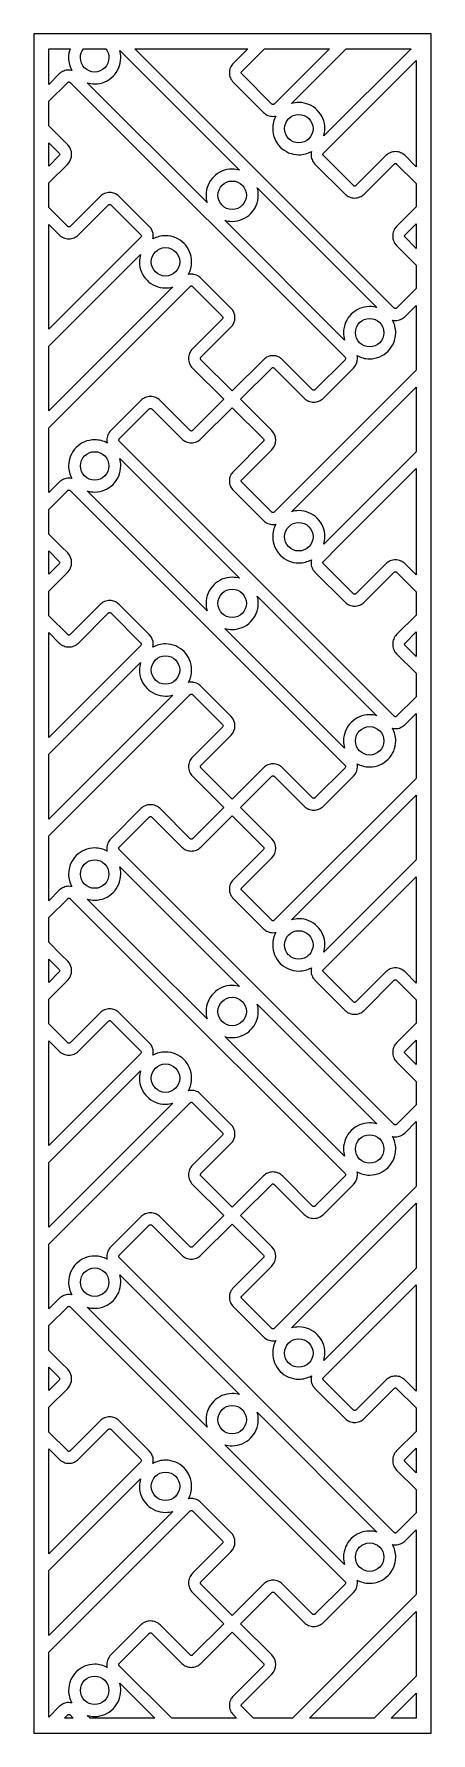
# Model space of a CAD drawing. Header units: centimetres. Extents: x -27 to -22.8, y -9 to 9.
import ezdxf

# ---------------------------------------------------------------- set-up
doc = ezdxf.new("R2010")
doc.units = ezdxf.units.CM
doc.header["$MEASUREMENT"] = 0
doc.layers.add('layer 1', color=7, linetype='Continuous')

msp = doc.modelspace()

# ---------------------------------------------------------------- linework, layer by layer
at = {"layer": 'layer 1', "color": 250, "lineweight": 20}
for points, knots in [([(-26.99914, 9.00077), (-26.99914, 9.00077), (-22.79367, 9.00077), (-22.79367, 9.00077), (-22.79367, 9.00077), (-22.79367, 9.00077), (-22.79367, -9.00021), (-22.79367, -9.00021), (-22.79367, -9.00021), (-22.79367, -9.00021), (-26.99914, -9.00021), (-26.99914, -9.00021), (-26.99914, -9.00021), (-26.99914, -9.00021), (-26.99914, 9.00077), (-26.99914, 9.00077)], [0, 0, 0, 0, 0.2, 0.2, 0.2, 0.2, 0.4, 0.4, 0.4, 0.4, 0.6, 0.6, 0.6, 0.6, 1, 1, 1, 1]), ([(-26.84193, 8.46634), (-26.84193, 8.46634), (-26.73134, 8.57693), (-26.73134, 8.57693), (-26.73134, 8.57693), (-26.71799, 8.59027), (-26.70211, 8.60077), (-26.68471, 8.60798), (-26.68471, 8.60798), (-26.66724, 8.61522), (-26.64856, 8.61905), (-26.62969, 8.61905), (-26.62969, 8.61905), (-26.61937, 8.61905), (-26.60908, 8.61788), (-26.599, 8.61562), (-26.599, 8.61562), (-26.62068, 8.65509), (-26.63302, 8.70042), (-26.63302, 8.74862), (-26.63302, 8.74862), (-26.63302, 8.78197), (-26.62711, 8.81395), (-26.6163, 8.84355), (-26.6163, 8.84355), (-26.6163, 8.84355), (-26.84193, 8.84355), (-26.84193, 8.84355), (-26.84193, 8.84355), (-26.84193, 8.84355), (-26.84193, 8.46634), (-26.84193, 8.46634)], [0, 0, 0, 0, 0.11111111, 0.11111111, 0.11111111, 0.11111111, 0.22222222, 0.22222222, 0.22222222, 0.22222222, 0.33333333, 0.33333333, 0.33333333, 0.33333333, 0.44444444, 0.44444444, 0.44444444, 0.44444444, 0.55555556, 0.55555556, 0.55555556, 0.55555556, 0.66666667, 0.66666667, 0.66666667, 0.66666667, 0.77777778, 0.77777778, 0.77777778, 0.77777778, 1, 1, 1, 1]), ([(-26.47345, 8.84355), (-26.49448, 8.81764), (-26.50708, 8.78461), (-26.50708, 8.74862), (-26.50708, 8.74862), (-26.50708, 8.70699), (-26.49021, 8.6693), (-26.46294, 8.64202), (-26.46294, 8.64202), (-26.43566, 8.61475), (-26.39797, 8.59788), (-26.35634, 8.59788), (-26.35634, 8.59788), (-26.3147, 8.59788), (-26.27701, 8.61475), (-26.24974, 8.64202), (-26.24974, 8.64202), (-26.22246, 8.6693), (-26.20559, 8.70699), (-26.20559, 8.74862), (-26.20559, 8.74862), (-26.20559, 8.78461), (-26.21819, 8.81764), (-26.23922, 8.84355), (-26.23922, 8.84355), (-26.23922, 8.84355), (-26.47345, 8.84355), (-26.47345, 8.84355)], [0, 0, 0, 0, 0.125, 0.125, 0.125, 0.125, 0.25, 0.25, 0.25, 0.25, 0.375, 0.375, 0.375, 0.375, 0.5, 0.5, 0.5, 0.5, 0.625, 0.625, 0.625, 0.625, 0.75, 0.75, 0.75, 0.75, 1, 1, 1, 1]), ([(-26.43414, 8.48304), (-26.43414, 8.48304), (-25.16559, 7.21449), (-25.16559, 7.21449), (-25.16559, 7.21449), (-25.17281, 7.23917), (-25.17669, 7.26527), (-25.17669, 7.29229), (-25.17669, 7.29229), (-25.17669, 7.36868), (-25.14572, 7.43785), (-25.09565, 7.48792), (-25.09565, 7.48792), (-25.04557, 7.538), (-24.9764, 7.56897), (-24.90001, 7.56897), (-24.90001, 7.56897), (-24.87299, 7.56897), (-24.84688, 7.56509), (-24.8222, 7.55787), (-24.8222, 7.55787), (-24.8222, 7.55787), (-26.09075, 8.82643), (-26.09075, 8.82643), (-26.09075, 8.82643), (-26.08353, 8.80175), (-26.07966, 8.77564), (-26.07966, 8.74862), (-26.07966, 8.74862), (-26.07966, 8.67223), (-26.11063, 8.60306), (-26.1607, 8.55299), (-26.1607, 8.55299), (-26.21077, 8.50292), (-26.27994, 8.47194), (-26.35634, 8.47194), (-26.35634, 8.47194), (-26.38335, 8.47194), (-26.40946, 8.47582), (-26.43414, 8.48304)], [0, 0, 0, 0, 0.09090909, 0.09090909, 0.09090909, 0.09090909, 0.18181818, 0.18181818, 0.18181818, 0.18181818, 0.27272727, 0.27272727, 0.27272727, 0.27272727, 0.36363636, 0.36363636, 0.36363636, 0.36363636, 0.45454545, 0.45454545, 0.45454545, 0.45454545, 0.54545455, 0.54545455, 0.54545455, 0.54545455, 0.63636364, 0.63636364, 0.63636364, 0.63636364, 0.72727273, 0.72727273, 0.72727273, 0.72727273, 0.81818182, 0.81818182, 0.81818182, 0.81818182, 1, 1, 1, 1]), ([(-25.9298, 8.84355), (-25.9298, 8.84355), (-23.18295, 6.09668), (-23.18295, 6.09668), (-23.18295, 6.09668), (-23.18295, 6.09668), (-23.18295, 6.09643), (-23.18295, 6.09643), (-23.18295, 6.09643), (-23.18131, 6.09479), (-23.17942, 6.09353), (-23.17741, 6.0927), (-23.17741, 6.0927), (-23.17547, 6.09189), (-23.17307, 6.09147), (-23.17034, 6.09147), (-23.17034, 6.09147), (-23.1676, 6.09147), (-23.1652, 6.09189), (-23.16326, 6.0927), (-23.16326, 6.0927), (-23.16151, 6.09342), (-23.15963, 6.09476), (-23.15771, 6.09668), (-23.15771, 6.09668), (-23.15771, 6.09668), (-22.95089, 6.3035), (-22.95089, 6.3035), (-22.95089, 6.3035), (-22.95089, 6.3035), (-22.95089, 6.55138), (-22.95089, 6.55138), (-22.95089, 6.55138), (-22.95089, 6.55138), (-23.15771, 6.75821), (-23.15771, 6.75821), (-23.15771, 6.75821), (-23.15771, 6.75821), (-23.15759, 6.75834), (-23.15759, 6.75834), (-23.15759, 6.75834), (-23.17115, 6.77192), (-23.18168, 6.78775), (-23.18876, 6.80483), (-23.18876, 6.80483), (-23.196, 6.82231), (-23.19983, 6.84099), (-23.19983, 6.85986), (-23.19983, 6.85986), (-23.19983, 6.87873), (-23.196, 6.89741), (-23.18876, 6.91489), (-23.18876, 6.91489), (-23.18876, 6.91489), (-23.18867, 6.91485), (-23.18867, 6.91485), (-23.18867, 6.91485), (-23.18136, 6.93245), (-23.17089, 6.94834), (-23.15771, 6.96152), (-23.15771, 6.96152), (-23.15771, 6.96152), (-22.95089, 7.16835), (-22.95089, 7.16835), (-22.95089, 7.16835), (-22.95089, 7.16835), (-22.95089, 7.41624), (-22.95089, 7.41624), (-22.95089, 7.41624), (-22.95089, 7.41624), (-23.15771, 7.62306), (-23.15771, 7.62306), (-23.15771, 7.62306), (-23.15771, 7.62306), (-23.15759, 7.62318), (-23.15759, 7.62318), (-23.15759, 7.62318), (-23.15935, 7.62492), (-23.16128, 7.62622), (-23.16328, 7.62704), (-23.16328, 7.62704), (-23.16522, 7.62785), (-23.16761, 7.62827), (-23.17034, 7.62827), (-23.17034, 7.62827), (-23.17306, 7.62827), (-23.17545, 7.62785), (-23.1774, 7.62704), (-23.1774, 7.62704), (-23.17915, 7.62632), (-23.18103, 7.62497), (-23.18295, 7.62306), (-23.18295, 7.62306), (-23.18295, 7.62306), (-23.5011, 7.3049), (-23.5011, 7.3049), (-23.5011, 7.3049), (-23.51433, 7.29167), (-23.5303, 7.28118), (-23.54797, 7.27386), (-23.54797, 7.27386), (-23.56545, 7.26663), (-23.58405, 7.2628), (-23.60275, 7.2628), (-23.60275, 7.2628), (-23.62145, 7.2628), (-23.64005, 7.26663), (-23.65753, 7.27386), (-23.65753, 7.27386), (-23.67492, 7.28106), (-23.69081, 7.29155), (-23.70417, 7.3049), (-23.70417, 7.3049), (-23.70417, 7.3049), (-23.70441, 7.3049), (-23.70441, 7.3049), (-23.70441, 7.3049), (-23.70441, 7.3049), (-24.02256, 7.62306), (-24.02256, 7.62306), (-24.02256, 7.62306), (-24.02256, 7.62306), (-24.02243, 7.62318), (-24.02243, 7.62318), (-24.02243, 7.62318), (-24.03588, 7.63665), (-24.04641, 7.65257), (-24.05359, 7.66992), (-24.05359, 7.66992), (-24.06084, 7.6874), (-24.06466, 7.706), (-24.06466, 7.72471), (-24.06466, 7.72471), (-24.06466, 7.73502), (-24.0635, 7.74531), (-24.06124, 7.75539), (-24.06124, 7.75539), (-24.10071, 7.73371), (-24.14604, 7.72137), (-24.19425, 7.72137), (-24.19425, 7.72137), (-24.27064, 7.72137), (-24.33981, 7.75234), (-24.38988, 7.80241), (-24.38988, 7.80241), (-24.43995, 7.85249), (-24.47093, 7.92166), (-24.47093, 7.99805), (-24.47093, 7.99805), (-24.47093, 8.04626), (-24.45859, 8.09158), (-24.43691, 8.13105), (-24.43691, 8.13105), (-24.44699, 8.12879), (-24.45728, 8.12763), (-24.4676, 8.12763), (-24.4676, 8.12763), (-24.48647, 8.12763), (-24.50515, 8.13146), (-24.52262, 8.1387), (-24.52262, 8.1387), (-24.53971, 8.14578), (-24.55554, 8.15631), (-24.56912, 8.16987), (-24.56912, 8.16987), (-24.56912, 8.16987), (-24.56924, 8.16975), (-24.56924, 8.16975), (-24.56924, 8.16975), (-24.56924, 8.16975), (-24.8874, 8.48789), (-24.8874, 8.48789), (-24.8874, 8.48789), (-24.8874, 8.48789), (-24.8874, 8.48814), (-24.8874, 8.48814), (-24.8874, 8.48814), (-24.90075, 8.5015), (-24.91124, 8.51739), (-24.91844, 8.53478), (-24.91844, 8.53478), (-24.92568, 8.55226), (-24.92951, 8.57086), (-24.92951, 8.58955), (-24.92951, 8.58955), (-24.92951, 8.60826), (-24.92568, 8.62685), (-24.91844, 8.64433), (-24.91844, 8.64433), (-24.91112, 8.662), (-24.90063, 8.67797), (-24.8874, 8.6912), (-24.8874, 8.6912), (-24.8874, 8.6912), (-24.73505, 8.84355), (-24.73505, 8.84355), (-24.73505, 8.84355), (-24.73505, 8.84355), (-25.9298, 8.84355), (-25.9298, 8.84355)], [0, 0, 0, 0, 0.01960784, 0.01960784, 0.01960784, 0.01960784, 0.03921569, 0.03921569, 0.03921569, 0.03921569, 0.05882353, 0.05882353, 0.05882353, 0.05882353, 0.07843137, 0.07843137, 0.07843137, 0.07843137, 0.09803922, 0.09803922, 0.09803922, 0.09803922, 0.11764706, 0.11764706, 0.11764706, 0.11764706, 0.1372549, 0.1372549, 0.1372549, 0.1372549, 0.15686275, 0.15686275, 0.15686275, 0.15686275, 0.17647059, 0.17647059, 0.17647059, 0.17647059, 0.19607843, 0.19607843, 0.19607843, 0.19607843, 0.21568627, 0.21568627, 0.21568627, 0.21568627, 0.23529412, 0.23529412, 0.23529412, 0.23529412, 0.25490196, 0.25490196, 0.25490196, 0.25490196, 0.2745098, 0.2745098, 0.2745098, 0.2745098, 0.29411765, 0.29411765, 0.29411765, 0.29411765, 0.31372549, 0.31372549, 0.31372549, 0.31372549, 0.33333333, 0.33333333, 0.33333333, 0.33333333, 0.35294118, 0.35294118, 0.35294118, 0.35294118, 0.37254902, 0.37254902, 0.37254902, 0.37254902, 0.39215686, 0.39215686, 0.39215686, 0.39215686, 0.41176471, 0.41176471, 0.41176471, 0.41176471, 0.43137255, 0.43137255, 0.43137255, 0.43137255, 0.45098039, 0.45098039, 0.45098039, 0.45098039, 0.47058824, 0.47058824, 0.47058824, 0.47058824, 0.49019608, 0.49019608, 0.49019608, 0.49019608, 0.50980392, 0.50980392, 0.50980392, 0.50980392, 0.52941176, 0.52941176, 0.52941176, 0.52941176, 0.54901961, 0.54901961, 0.54901961, 0.54901961, 0.56862745, 0.56862745, 0.56862745, 0.56862745, 0.58823529, 0.58823529, 0.58823529, 0.58823529, 0.60784314, 0.60784314, 0.60784314, 0.60784314, 0.62745098, 0.62745098, 0.62745098, 0.62745098, 0.64705882, 0.64705882, 0.64705882, 0.64705882, 0.66666667, 0.66666667, 0.66666667, 0.66666667, 0.68627451, 0.68627451, 0.68627451, 0.68627451, 0.70588235, 0.70588235, 0.70588235, 0.70588235, 0.7254902, 0.7254902, 0.7254902, 0.7254902, 0.74509804, 0.74509804, 0.74509804, 0.74509804, 0.76470588, 0.76470588, 0.76470588, 0.76470588, 0.78431373, 0.78431373, 0.78431373, 0.78431373, 0.80392157, 0.80392157, 0.80392157, 0.80392157, 0.82352941, 0.82352941, 0.82352941, 0.82352941, 0.84313725, 0.84313725, 0.84313725, 0.84313725, 0.8627451, 0.8627451, 0.8627451, 0.8627451, 0.88235294, 0.88235294, 0.88235294, 0.88235294, 0.90196078, 0.90196078, 0.90196078, 0.90196078, 0.92156863, 0.92156863, 0.92156863, 0.92156863, 0.94117647, 0.94117647, 0.94117647, 0.94117647, 0.96078431, 0.96078431, 0.96078431, 0.96078431, 1, 1, 1, 1]), ([(-24.55698, 8.84355), (-24.55698, 8.84355), (-24.79837, 8.60216), (-24.79837, 8.60216), (-24.79837, 8.60216), (-24.80028, 8.60025), (-24.80162, 8.59836), (-24.80235, 8.59661), (-24.80235, 8.59661), (-24.80315, 8.59467), (-24.80358, 8.59228), (-24.80358, 8.58955), (-24.80358, 8.58955), (-24.80358, 8.58683), (-24.80315, 8.58443), (-24.80235, 8.58249), (-24.80235, 8.58249), (-24.80152, 8.5805), (-24.80022, 8.57857), (-24.79849, 8.5768), (-24.79849, 8.5768), (-24.79849, 8.5768), (-24.79837, 8.57693), (-24.79837, 8.57693), (-24.79837, 8.57693), (-24.79837, 8.57693), (-24.48021, 8.25878), (-24.48021, 8.25878), (-24.48021, 8.25878), (-24.48021, 8.25878), (-24.48021, 8.25854), (-24.48021, 8.25854), (-24.48021, 8.25854), (-24.47868, 8.25701), (-24.4767, 8.25574), (-24.47442, 8.25479), (-24.47442, 8.25479), (-24.47247, 8.25399), (-24.47016, 8.25356), (-24.4676, 8.25356), (-24.4676, 8.25356), (-24.46487, 8.25356), (-24.46248, 8.25399), (-24.46053, 8.25479), (-24.46053, 8.25479), (-24.45878, 8.25552), (-24.4569, 8.25686), (-24.45497, 8.25878), (-24.45497, 8.25878), (-24.45497, 8.25878), (-23.8702, 8.84355), (-23.8702, 8.84355), (-23.8702, 8.84355), (-23.8702, 8.84355), (-24.55698, 8.84355), (-24.55698, 8.84355)], [0, 0, 0, 0, 0.06666667, 0.06666667, 0.06666667, 0.06666667, 0.13333333, 0.13333333, 0.13333333, 0.13333333, 0.2, 0.2, 0.2, 0.2, 0.26666667, 0.26666667, 0.26666667, 0.26666667, 0.33333333, 0.33333333, 0.33333333, 0.33333333, 0.4, 0.4, 0.4, 0.4, 0.46666667, 0.46666667, 0.46666667, 0.46666667, 0.53333333, 0.53333333, 0.53333333, 0.53333333, 0.6, 0.6, 0.6, 0.6, 0.66666667, 0.66666667, 0.66666667, 0.66666667, 0.73333333, 0.73333333, 0.73333333, 0.73333333, 0.8, 0.8, 0.8, 0.8, 0.86666667, 0.86666667, 0.86666667, 0.86666667, 1, 1, 1, 1]), ([(-23.69213, 8.84355), (-23.69213, 8.84355), (-24.27205, 8.26363), (-24.27205, 8.26363), (-24.27205, 8.26363), (-24.24737, 8.27085), (-24.22126, 8.27473), (-24.19425, 8.27473), (-24.19425, 8.27473), (-24.11785, 8.27473), (-24.04868, 8.24376), (-23.99861, 8.19369), (-23.99861, 8.19369), (-23.94854, 8.14362), (-23.91757, 8.07445), (-23.91757, 7.99805), (-23.91757, 7.99805), (-23.91757, 7.97104), (-23.92144, 7.94494), (-23.92866, 7.92027), (-23.92866, 7.92027), (-23.92866, 7.92027), (-23.00536, 8.84355), (-23.00536, 8.84355), (-23.00536, 8.84355), (-23.00536, 8.84355), (-23.69213, 8.84355), (-23.69213, 8.84355)], [0, 0, 0, 0, 0.125, 0.125, 0.125, 0.125, 0.25, 0.25, 0.25, 0.25, 0.375, 0.375, 0.375, 0.375, 0.5, 0.5, 0.5, 0.5, 0.625, 0.625, 0.625, 0.625, 0.75, 0.75, 0.75, 0.75, 1, 1, 1, 1]), ([(-22.95089, 8.71996), (-22.95089, 8.71996), (-23.93352, 7.73733), (-23.93352, 7.73733), (-23.93352, 7.73733), (-23.93544, 7.73542), (-23.93678, 7.73353), (-23.9375, 7.73178), (-23.9375, 7.73178), (-23.93831, 7.72984), (-23.93873, 7.72744), (-23.93873, 7.72471), (-23.93873, 7.72471), (-23.93873, 7.72197), (-23.9383, 7.71958), (-23.9375, 7.71763), (-23.9375, 7.71763), (-23.93667, 7.71562), (-23.93541, 7.71374), (-23.93376, 7.7121), (-23.93376, 7.7121), (-23.93376, 7.7121), (-23.93352, 7.7121), (-23.93352, 7.7121), (-23.93352, 7.7121), (-23.93352, 7.7121), (-23.61538, 7.39394), (-23.61538, 7.39394), (-23.61538, 7.39394), (-23.61538, 7.39394), (-23.6155, 7.39382), (-23.6155, 7.39382), (-23.6155, 7.39382), (-23.61374, 7.39208), (-23.6118, 7.39078), (-23.60981, 7.38996), (-23.60981, 7.38996), (-23.60787, 7.38915), (-23.60548, 7.38873), (-23.60275, 7.38873), (-23.60275, 7.38873), (-23.60003, 7.38873), (-23.59763, 7.38915), (-23.59569, 7.38996), (-23.59569, 7.38996), (-23.59394, 7.39068), (-23.59205, 7.39203), (-23.59014, 7.39394), (-23.59014, 7.39394), (-23.59014, 7.39394), (-23.27198, 7.7121), (-23.27198, 7.7121), (-23.27198, 7.7121), (-23.25876, 7.72532), (-23.24279, 7.73582), (-23.22512, 7.74313), (-23.22512, 7.74313), (-23.20764, 7.75037), (-23.18904, 7.7542), (-23.17034, 7.7542), (-23.17034, 7.7542), (-23.15164, 7.7542), (-23.13304, 7.75037), (-23.11556, 7.74314), (-23.11556, 7.74314), (-23.09817, 7.73593), (-23.08228, 7.72545), (-23.06892, 7.7121), (-23.06892, 7.7121), (-23.06892, 7.7121), (-23.06867, 7.7121), (-23.06867, 7.7121), (-23.06867, 7.7121), (-23.06867, 7.7121), (-22.95089, 7.59431), (-22.95089, 7.59431), (-22.95089, 7.59431), (-22.95089, 7.59431), (-22.95089, 8.71996), (-22.95089, 8.71996)], [0, 0, 0, 0, 0.04761905, 0.04761905, 0.04761905, 0.04761905, 0.0952381, 0.0952381, 0.0952381, 0.0952381, 0.14285714, 0.14285714, 0.14285714, 0.14285714, 0.19047619, 0.19047619, 0.19047619, 0.19047619, 0.23809524, 0.23809524, 0.23809524, 0.23809524, 0.28571429, 0.28571429, 0.28571429, 0.28571429, 0.33333333, 0.33333333, 0.33333333, 0.33333333, 0.38095238, 0.38095238, 0.38095238, 0.38095238, 0.42857143, 0.42857143, 0.42857143, 0.42857143, 0.47619048, 0.47619048, 0.47619048, 0.47619048, 0.52380952, 0.52380952, 0.52380952, 0.52380952, 0.57142857, 0.57142857, 0.57142857, 0.57142857, 0.61904762, 0.61904762, 0.61904762, 0.61904762, 0.66666667, 0.66666667, 0.66666667, 0.66666667, 0.71428571, 0.71428571, 0.71428571, 0.71428571, 0.76190476, 0.76190476, 0.76190476, 0.76190476, 0.80952381, 0.80952381, 0.80952381, 0.80952381, 0.85714286, 0.85714286, 0.85714286, 0.85714286, 0.9047619, 0.9047619, 0.9047619, 0.9047619, 1, 1, 1, 1]), ([(-26.84193, 7.16115), (-26.84193, 7.16115), (-26.6423, 6.96152), (-26.6423, 6.96152), (-26.6423, 6.96152), (-26.64049, 6.95971), (-26.63851, 6.95836), (-26.6365, 6.95753), (-26.6365, 6.95753), (-26.63455, 6.95672), (-26.63225, 6.9563), (-26.62969, 6.9563), (-26.62969, 6.9563), (-26.62696, 6.9563), (-26.62457, 6.95672), (-26.62262, 6.95753), (-26.62262, 6.95753), (-26.62087, 6.95825), (-26.61899, 6.9596), (-26.61706, 6.96152), (-26.61706, 6.96152), (-26.61706, 6.96152), (-26.29892, 7.27967), (-26.29892, 7.27967), (-26.29892, 7.27967), (-26.28557, 7.29302), (-26.26969, 7.30351), (-26.25228, 7.31072), (-26.25228, 7.31072), (-26.25228, 7.31072), (-26.25204, 7.31072), (-26.25204, 7.31072), (-26.25204, 7.31072), (-26.23456, 7.31796), (-26.21596, 7.32179), (-26.19726, 7.32179), (-26.19726, 7.32179), (-26.17839, 7.32179), (-26.1597, 7.31796), (-26.14223, 7.31072), (-26.14223, 7.31072), (-26.12515, 7.30364), (-26.10932, 7.29311), (-26.09573, 7.27954), (-26.09573, 7.27954), (-26.09573, 7.27954), (-26.09561, 7.27967), (-26.09561, 7.27967), (-26.09561, 7.27967), (-26.09561, 7.27967), (-25.77745, 6.96152), (-25.77745, 6.96152), (-25.77745, 6.96152), (-25.77745, 6.96152), (-25.77745, 6.96128), (-25.77745, 6.96128), (-25.77745, 6.96128), (-25.74938, 6.93319), (-25.73535, 6.89649), (-25.73535, 6.85986), (-25.73535, 6.85986), (-25.73535, 6.8496), (-25.73644, 6.83933), (-25.73863, 6.82925), (-25.73863, 6.82925), (-25.69919, 6.85089), (-25.65391, 6.8632), (-25.60576, 6.8632), (-25.60576, 6.8632), (-25.52937, 6.8632), (-25.4602, 6.83222), (-25.41013, 6.78215), (-25.41013, 6.78215), (-25.36006, 6.73208), (-25.32908, 6.66291), (-25.32908, 6.58652), (-25.32908, 6.58652), (-25.32908, 6.53833), (-25.34141, 6.49302), (-25.36307, 6.45357), (-25.36307, 6.45357), (-25.35302, 6.45579), (-25.34275, 6.45694), (-25.33243, 6.45694), (-25.33243, 6.45694), (-25.31355, 6.45694), (-25.29487, 6.45311), (-25.2774, 6.44587), (-25.2774, 6.44587), (-25.26031, 6.43879), (-25.24449, 6.42826), (-25.2309, 6.4147), (-25.2309, 6.4147), (-25.2309, 6.4147), (-25.23078, 6.41482), (-25.23078, 6.41482), (-25.23078, 6.41482), (-25.23078, 6.41482), (-24.91264, 6.09668), (-24.91264, 6.09668), (-24.91264, 6.09668), (-24.88473, 6.06876), (-24.87077, 6.03196), (-24.87077, 5.99502), (-24.87077, 5.99502), (-24.87077, 5.99502), (-24.87052, 5.99502), (-24.87052, 5.99502), (-24.87052, 5.99502), (-24.87052, 5.95824), (-24.88456, 5.92145), (-24.91264, 5.89337), (-24.91264, 5.89337), (-24.91264, 5.89337), (-25.23078, 5.57523), (-25.23078, 5.57523), (-25.23078, 5.57523), (-25.23078, 5.57523), (-25.2309, 5.57535), (-25.2309, 5.57535), (-25.2309, 5.57535), (-25.23263, 5.5736), (-25.23393, 5.57166), (-25.23475, 5.56967), (-25.23475, 5.56967), (-25.23555, 5.56773), (-25.23598, 5.56534), (-25.23598, 5.5626), (-25.23598, 5.5626), (-25.23598, 5.55986), (-25.23555, 5.55747), (-25.23475, 5.55553), (-25.23475, 5.55553), (-25.23403, 5.55378), (-25.23269, 5.55189), (-25.23078, 5.54999), (-25.23078, 5.54999), (-25.23078, 5.54999), (-24.90001, 5.21922), (-24.90001, 5.21922), (-24.90001, 5.21922), (-24.90001, 5.21922), (-24.56924, 5.54999), (-24.56924, 5.54999), (-24.56924, 5.54999), (-24.55602, 5.56322), (-24.54005, 5.57371), (-24.52237, 5.58103), (-24.52237, 5.58103), (-24.5049, 5.58826), (-24.4863, 5.5921), (-24.4676, 5.5921), (-24.4676, 5.5921), (-24.4489, 5.5921), (-24.4303, 5.58826), (-24.41282, 5.58103), (-24.41282, 5.58103), (-24.39543, 5.57383), (-24.37954, 5.56334), (-24.36618, 5.54999), (-24.36618, 5.54999), (-24.36618, 5.54999), (-24.36594, 5.54999), (-24.36594, 5.54999), (-24.36594, 5.54999), (-24.36594, 5.54999), (-24.04779, 5.23183), (-24.04779, 5.23183), (-24.04779, 5.23183), (-24.04779, 5.23183), (-24.04792, 5.23171), (-24.04792, 5.23171), (-24.04792, 5.23171), (-24.04615, 5.22997), (-24.04422, 5.22867), (-24.04223, 5.22785), (-24.04223, 5.22785), (-24.04029, 5.22704), (-24.0379, 5.22662), (-24.03517, 5.22662), (-24.03517, 5.22662), (-24.03244, 5.22662), (-24.03006, 5.22704), (-24.02812, 5.22785), (-24.02812, 5.22785), (-24.02613, 5.22867), (-24.0242, 5.22997), (-24.02243, 5.23171), (-24.02243, 5.23171), (-24.02243, 5.23171), (-24.02256, 5.23183), (-24.02256, 5.23183), (-24.02256, 5.23183), (-24.02256, 5.23183), (-23.70441, 5.54999), (-23.70441, 5.54999), (-23.70441, 5.54999), (-23.70441, 5.54999), (-23.7044, 5.55), (-23.7044, 5.55), (-23.7044, 5.55), (-23.70093, 5.55347), (-23.69919, 5.55804), (-23.69919, 5.5626), (-23.69919, 5.5626), (-23.69919, 5.56727), (-23.70089, 5.57187), (-23.70428, 5.57534), (-23.70428, 5.57534), (-23.70428, 5.57534), (-23.7044, 5.57522), (-23.7044, 5.57522), (-23.7044, 5.57522), (-23.7044, 5.57522), (-23.70441, 5.57523), (-23.70441, 5.57523), (-23.70441, 5.57523), (-23.70441, 5.57523), (-26.61706, 8.48789), (-26.61706, 8.48789), (-26.61706, 8.48789), (-26.61887, 8.4897), (-26.62085, 8.49105), (-26.62287, 8.49189), (-26.62287, 8.49189), (-26.62287, 8.49189), (-26.62284, 8.49197), (-26.62284, 8.49197), (-26.62284, 8.49197), (-26.62474, 8.49272), (-26.62706, 8.49312), (-26.62969, 8.49312), (-26.62969, 8.49312), (-26.63225, 8.49312), (-26.63455, 8.49269), (-26.6365, 8.49189), (-26.6365, 8.49189), (-26.63851, 8.49105), (-26.64049, 8.4897), (-26.6423, 8.48789), (-26.6423, 8.48789), (-26.6423, 8.48789), (-26.84193, 8.28826), (-26.84193, 8.28826), (-26.84193, 8.28826), (-26.84193, 8.28826), (-26.84193, 8.02595), (-26.84193, 8.02595), (-26.84193, 8.02595), (-26.84193, 8.02595), (-26.6423, 7.82625), (-26.6423, 7.82625), (-26.6423, 7.82625), (-26.61423, 7.79804), (-26.60019, 7.76134), (-26.60019, 7.72471), (-26.60019, 7.72471), (-26.60019, 7.68792), (-26.61423, 7.65113), (-26.6423, 7.62306), (-26.6423, 7.62306), (-26.6423, 7.62306), (-26.84193, 7.42343), (-26.84193, 7.42343), (-26.84193, 7.42343), (-26.84193, 7.42343), (-26.84193, 7.16115), (-26.84193, 7.16115)], [0, 0, 0, 0, 0.01470588, 0.01470588, 0.01470588, 0.01470588, 0.02941176, 0.02941176, 0.02941176, 0.02941176, 0.04411765, 0.04411765, 0.04411765, 0.04411765, 0.05882353, 0.05882353, 0.05882353, 0.05882353, 0.07352941, 0.07352941, 0.07352941, 0.07352941, 0.08823529, 0.08823529, 0.08823529, 0.08823529, 0.10294118, 0.10294118, 0.10294118, 0.10294118, 0.11764706, 0.11764706, 0.11764706, 0.11764706, 0.13235294, 0.13235294, 0.13235294, 0.13235294, 0.14705882, 0.14705882, 0.14705882, 0.14705882, 0.16176471, 0.16176471, 0.16176471, 0.16176471, 0.17647059, 0.17647059, 0.17647059, 0.17647059, 0.19117647, 0.19117647, 0.19117647, 0.19117647, 0.20588235, 0.20588235, 0.20588235, 0.20588235, 0.22058824, 0.22058824, 0.22058824, 0.22058824, 0.23529412, 0.23529412, 0.23529412, 0.23529412, 0.25, 0.25, 0.25, 0.25, 0.26470588, 0.26470588, 0.26470588, 0.26470588, 0.27941176, 0.27941176, 0.27941176, 0.27941176, 0.29411765, 0.29411765, 0.29411765, 0.29411765, 0.30882353, 0.30882353, 0.30882353, 0.30882353, 0.32352941, 0.32352941, 0.32352941, 0.32352941, 0.33823529, 0.33823529, 0.33823529, 0.33823529, 0.35294118, 0.35294118, 0.35294118, 0.35294118, 0.36764706, 0.36764706, 0.36764706, 0.36764706, 0.38235294, 0.38235294, 0.38235294, 0.38235294, 0.39705882, 0.39705882, 0.39705882, 0.39705882, 0.41176471, 0.41176471, 0.41176471, 0.41176471, 0.42647059, 0.42647059, 0.42647059, 0.42647059, 0.44117647, 0.44117647, 0.44117647, 0.44117647, 0.45588235, 0.45588235, 0.45588235, 0.45588235, 0.47058824, 0.47058824, 0.47058824, 0.47058824, 0.48529412, 0.48529412, 0.48529412, 0.48529412, 0.5, 0.5, 0.5, 0.5, 0.51470588, 0.51470588, 0.51470588, 0.51470588, 0.52941176, 0.52941176, 0.52941176, 0.52941176, 0.54411765, 0.54411765, 0.54411765, 0.54411765, 0.55882353, 0.55882353, 0.55882353, 0.55882353, 0.57352941, 0.57352941, 0.57352941, 0.57352941, 0.58823529, 0.58823529, 0.58823529, 0.58823529, 0.60294118, 0.60294118, 0.60294118, 0.60294118, 0.61764706, 0.61764706, 0.61764706, 0.61764706, 0.63235294, 0.63235294, 0.63235294, 0.63235294, 0.64705882, 0.64705882, 0.64705882, 0.64705882, 0.66176471, 0.66176471, 0.66176471, 0.66176471, 0.67647059, 0.67647059, 0.67647059, 0.67647059, 0.69117647, 0.69117647, 0.69117647, 0.69117647, 0.70588235, 0.70588235, 0.70588235, 0.70588235, 0.72058824, 0.72058824, 0.72058824, 0.72058824, 0.73529412, 0.73529412, 0.73529412, 0.73529412, 0.75, 0.75, 0.75, 0.75, 0.76470588, 0.76470588, 0.76470588, 0.76470588, 0.77941176, 0.77941176, 0.77941176, 0.77941176, 0.79411765, 0.79411765, 0.79411765, 0.79411765, 0.80882353, 0.80882353, 0.80882353, 0.80882353, 0.82352941, 0.82352941, 0.82352941, 0.82352941, 0.83823529, 0.83823529, 0.83823529, 0.83823529, 0.85294118, 0.85294118, 0.85294118, 0.85294118, 0.86764706, 0.86764706, 0.86764706, 0.86764706, 0.88235294, 0.88235294, 0.88235294, 0.88235294, 0.89705882, 0.89705882, 0.89705882, 0.89705882, 0.91176471, 0.91176471, 0.91176471, 0.91176471, 0.92647059, 0.92647059, 0.92647059, 0.92647059, 0.94117647, 0.94117647, 0.94117647, 0.94117647, 0.95588235, 0.95588235, 0.95588235, 0.95588235, 0.97058824, 0.97058824, 0.97058824, 0.97058824, 1, 1, 1, 1]), ([(-24.08765, 8.10465), (-24.11492, 8.13193), (-24.15261, 8.1488), (-24.19425, 8.1488), (-24.19425, 8.1488), (-24.23588, 8.1488), (-24.27357, 8.13193), (-24.30085, 8.10465), (-24.30085, 8.10465), (-24.32812, 8.07737), (-24.34499, 8.03968), (-24.34499, 7.99805), (-24.34499, 7.99805), (-24.34499, 7.95642), (-24.32812, 7.91873), (-24.30085, 7.89145), (-24.30085, 7.89145), (-24.27357, 7.86417), (-24.23588, 7.8473), (-24.19425, 7.8473), (-24.19425, 7.8473), (-24.15261, 7.8473), (-24.11492, 7.86417), (-24.08765, 7.89145), (-24.08765, 7.89145), (-24.06037, 7.91873), (-24.0435, 7.95642), (-24.0435, 7.99805), (-24.0435, 7.99805), (-24.0435, 8.03968), (-24.06037, 8.07737), (-24.08765, 8.10465)], [0, 0, 0, 0, 0.11111111, 0.11111111, 0.11111111, 0.11111111, 0.22222222, 0.22222222, 0.22222222, 0.22222222, 0.33333333, 0.33333333, 0.33333333, 0.33333333, 0.44444444, 0.44444444, 0.44444444, 0.44444444, 0.55555556, 0.55555556, 0.55555556, 0.55555556, 0.66666667, 0.66666667, 0.66666667, 0.66666667, 0.77777778, 0.77777778, 0.77777778, 0.77777778, 1, 1, 1, 1]), ([(-26.84193, 7.60151), (-26.84193, 7.60151), (-26.73134, 7.7121), (-26.73134, 7.7121), (-26.73134, 7.7121), (-26.72786, 7.71557), (-26.72612, 7.72014), (-26.72612, 7.72471), (-26.72612, 7.72471), (-26.72612, 7.72944), (-26.72786, 7.7341), (-26.73134, 7.73746), (-26.73134, 7.73746), (-26.73134, 7.73746), (-26.84193, 7.848), (-26.84193, 7.848), (-26.84193, 7.848), (-26.84193, 7.848), (-26.84193, 7.60151), (-26.84193, 7.60151)], [0, 0, 0, 0, 0.16666667, 0.16666667, 0.16666667, 0.16666667, 0.33333333, 0.33333333, 0.33333333, 0.33333333, 0.5, 0.5, 0.5, 0.5, 0.66666667, 0.66666667, 0.66666667, 0.66666667, 1, 1, 1, 1]), ([(-24.79341, 7.39889), (-24.82068, 7.42616), (-24.85837, 7.44304), (-24.90001, 7.44304), (-24.90001, 7.44304), (-24.94164, 7.44304), (-24.97933, 7.42616), (-25.00661, 7.39889), (-25.00661, 7.39889), (-25.03389, 7.37161), (-25.05076, 7.33392), (-25.05076, 7.29229), (-25.05076, 7.29229), (-25.05076, 7.25065), (-25.03388, 7.21296), (-25.00661, 7.18569), (-25.00661, 7.18569), (-24.97933, 7.15841), (-24.94164, 7.14154), (-24.90001, 7.14154), (-24.90001, 7.14154), (-24.85837, 7.14154), (-24.82068, 7.15841), (-24.79341, 7.18569), (-24.79341, 7.18569), (-24.76613, 7.21296), (-24.74926, 7.25065), (-24.74926, 7.29229), (-24.74926, 7.29229), (-24.74926, 7.33392), (-24.76613, 7.37161), (-24.79341, 7.39889)], [0, 0, 0, 0, 0.11111111, 0.11111111, 0.11111111, 0.11111111, 0.22222222, 0.22222222, 0.22222222, 0.22222222, 0.33333333, 0.33333333, 0.33333333, 0.33333333, 0.44444444, 0.44444444, 0.44444444, 0.44444444, 0.55555556, 0.55555556, 0.55555556, 0.55555556, 0.66666667, 0.66666667, 0.66666667, 0.66666667, 0.77777778, 0.77777778, 0.77777778, 0.77777778, 1, 1, 1, 1]), ([(-24.97781, 7.02671), (-24.97781, 7.02671), (-23.70926, 5.75815), (-23.70926, 5.75815), (-23.70926, 5.75815), (-23.71648, 5.78283), (-23.72036, 5.80894), (-23.72036, 5.83595), (-23.72036, 5.83595), (-23.72036, 5.91235), (-23.68939, 5.98152), (-23.63932, 6.03159), (-23.63932, 6.03159), (-23.58925, 6.08166), (-23.52007, 6.11263), (-23.44368, 6.11263), (-23.44368, 6.11263), (-23.41666, 6.11263), (-23.39056, 6.10875), (-23.36587, 6.10153), (-23.36587, 6.10153), (-23.36587, 6.10153), (-24.63443, 7.37009), (-24.63443, 7.37009), (-24.63443, 7.37009), (-24.62721, 7.34541), (-24.62333, 7.3193), (-24.62333, 7.29229), (-24.62333, 7.29229), (-24.62333, 7.21589), (-24.6543, 7.14672), (-24.70437, 7.09665), (-24.70437, 7.09665), (-24.75444, 7.04658), (-24.82361, 7.01561), (-24.90001, 7.01561), (-24.90001, 7.01561), (-24.92702, 7.01561), (-24.95313, 7.01949), (-24.97781, 7.02671)], [0, 0, 0, 0, 0.09090909, 0.09090909, 0.09090909, 0.09090909, 0.18181818, 0.18181818, 0.18181818, 0.18181818, 0.27272727, 0.27272727, 0.27272727, 0.27272727, 0.36363636, 0.36363636, 0.36363636, 0.36363636, 0.45454545, 0.45454545, 0.45454545, 0.45454545, 0.54545455, 0.54545455, 0.54545455, 0.54545455, 0.63636364, 0.63636364, 0.63636364, 0.63636364, 0.72727273, 0.72727273, 0.72727273, 0.72727273, 0.81818182, 0.81818182, 0.81818182, 0.81818182, 1, 1, 1, 1]), ([(-26.84193, 5.87181), (-26.84193, 5.87181), (-25.86649, 6.84725), (-25.86649, 6.84725), (-25.86649, 6.84725), (-25.86302, 6.85073), (-25.86128, 6.85529), (-25.86128, 6.85986), (-25.86128, 6.85986), (-25.86128, 6.86454), (-25.86298, 6.86915), (-25.86637, 6.87261), (-25.86637, 6.87261), (-25.86637, 6.87261), (-25.86649, 6.87249), (-25.86649, 6.87249), (-25.86649, 6.87249), (-25.86649, 6.87249), (-26.18465, 7.19063), (-26.18465, 7.19063), (-26.18465, 7.19063), (-26.18465, 7.19063), (-26.18465, 7.19087), (-26.18465, 7.19087), (-26.18465, 7.19087), (-26.18618, 7.19241), (-26.18815, 7.19367), (-26.19044, 7.19462), (-26.19044, 7.19462), (-26.19239, 7.19543), (-26.1947, 7.19586), (-26.19726, 7.19586), (-26.19726, 7.19586), (-26.19989, 7.19586), (-26.2022, 7.19546), (-26.20411, 7.19471), (-26.20411, 7.19471), (-26.20411, 7.19471), (-26.20408, 7.19462), (-26.20408, 7.19462), (-26.20408, 7.19462), (-26.2061, 7.19378), (-26.20808, 7.19244), (-26.20988, 7.19063), (-26.20988, 7.19063), (-26.20988, 7.19063), (-26.52803, 6.87249), (-26.52803, 6.87249), (-26.52803, 6.87249), (-26.54126, 6.85925), (-26.55723, 6.84876), (-26.57491, 6.84144), (-26.57491, 6.84144), (-26.59238, 6.8342), (-26.61099, 6.83036), (-26.62969, 6.83036), (-26.62969, 6.83036), (-26.64856, 6.83036), (-26.66724, 6.8342), (-26.68471, 6.84143), (-26.68471, 6.84143), (-26.70211, 6.84865), (-26.71799, 6.85914), (-26.73134, 6.87249), (-26.73134, 6.87249), (-26.73134, 6.87249), (-26.84193, 6.98308), (-26.84193, 6.98308), (-26.84193, 6.98308), (-26.84193, 6.98308), (-26.84193, 5.87181), (-26.84193, 5.87181)], [0, 0, 0, 0, 0.05263158, 0.05263158, 0.05263158, 0.05263158, 0.10526316, 0.10526316, 0.10526316, 0.10526316, 0.15789474, 0.15789474, 0.15789474, 0.15789474, 0.21052632, 0.21052632, 0.21052632, 0.21052632, 0.26315789, 0.26315789, 0.26315789, 0.26315789, 0.31578947, 0.31578947, 0.31578947, 0.31578947, 0.36842105, 0.36842105, 0.36842105, 0.36842105, 0.42105263, 0.42105263, 0.42105263, 0.42105263, 0.47368421, 0.47368421, 0.47368421, 0.47368421, 0.52631579, 0.52631579, 0.52631579, 0.52631579, 0.57894737, 0.57894737, 0.57894737, 0.57894737, 0.63157895, 0.63157895, 0.63157895, 0.63157895, 0.68421053, 0.68421053, 0.68421053, 0.68421053, 0.73684211, 0.73684211, 0.73684211, 0.73684211, 0.78947368, 0.78947368, 0.78947368, 0.78947368, 0.84210526, 0.84210526, 0.84210526, 0.84210526, 0.89473684, 0.89473684, 0.89473684, 0.89473684, 1, 1, 1, 1]), ([(-22.95089, 6.99028), (-22.95089, 6.99028), (-23.06867, 6.87249), (-23.06867, 6.87249), (-23.06867, 6.87249), (-23.0706, 6.87056), (-23.07194, 6.86867), (-23.07267, 6.86693), (-23.07267, 6.86693), (-23.07267, 6.86693), (-23.07267, 6.86668), (-23.07267, 6.86668), (-23.07267, 6.86668), (-23.07347, 6.86473), (-23.0739, 6.86242), (-23.0739, 6.85986), (-23.0739, 6.85986), (-23.0739, 6.8573), (-23.07347, 6.85499), (-23.07267, 6.85304), (-23.07267, 6.85304), (-23.07172, 6.85076), (-23.07045, 6.84878), (-23.06892, 6.84725), (-23.06892, 6.84725), (-23.06892, 6.84725), (-23.06867, 6.84725), (-23.06867, 6.84725), (-23.06867, 6.84725), (-23.06867, 6.84725), (-22.95089, 6.72946), (-22.95089, 6.72946), (-22.95089, 6.72946), (-22.95089, 6.72946), (-22.95089, 6.99028), (-22.95089, 6.99028)], [0, 0, 0, 0, 0.1, 0.1, 0.1, 0.1, 0.2, 0.2, 0.2, 0.2, 0.3, 0.3, 0.3, 0.3, 0.4, 0.4, 0.4, 0.4, 0.5, 0.5, 0.5, 0.5, 0.6, 0.6, 0.6, 0.6, 0.7, 0.7, 0.7, 0.7, 0.8, 0.8, 0.8, 0.8, 1, 1, 1, 1]), ([(-26.84193, 5.00697), (-26.84193, 5.00697), (-25.52796, 6.32093), (-25.52796, 6.32093), (-25.52796, 6.32093), (-25.55264, 6.31371), (-25.57875, 6.30984), (-25.60576, 6.30984), (-25.60576, 6.30984), (-25.68216, 6.30984), (-25.75133, 6.34081), (-25.8014, 6.39088), (-25.8014, 6.39088), (-25.85147, 6.44095), (-25.88244, 6.51012), (-25.88244, 6.58652), (-25.88244, 6.58652), (-25.88244, 6.61353), (-25.87857, 6.63964), (-25.87135, 6.66432), (-25.87135, 6.66432), (-25.87135, 6.66432), (-26.84193, 5.69374), (-26.84193, 5.69374), (-26.84193, 5.69374), (-26.84193, 5.69374), (-26.84193, 5.00697), (-26.84193, 5.00697)], [0, 0, 0, 0, 0.125, 0.125, 0.125, 0.125, 0.25, 0.25, 0.25, 0.25, 0.375, 0.375, 0.375, 0.375, 0.5, 0.5, 0.5, 0.5, 0.625, 0.625, 0.625, 0.625, 0.75, 0.75, 0.75, 0.75, 1, 1, 1, 1]), ([(-25.49916, 6.69312), (-25.52644, 6.72039), (-25.56413, 6.73726), (-25.60576, 6.73726), (-25.60576, 6.73726), (-25.6474, 6.73726), (-25.68509, 6.72039), (-25.71236, 6.69312), (-25.71236, 6.69312), (-25.73964, 6.66584), (-25.75651, 6.62815), (-25.75651, 6.58652), (-25.75651, 6.58652), (-25.75651, 6.54488), (-25.73964, 6.50719), (-25.71236, 6.47992), (-25.71236, 6.47992), (-25.68509, 6.45264), (-25.6474, 6.43577), (-25.60576, 6.43577), (-25.60576, 6.43577), (-25.56413, 6.43577), (-25.52644, 6.45264), (-25.49916, 6.47992), (-25.49916, 6.47992), (-25.47189, 6.50719), (-25.45502, 6.54488), (-25.45502, 6.58652), (-25.45502, 6.58652), (-25.45502, 6.62815), (-25.47189, 6.66584), (-25.49916, 6.69312)], [0, 0, 0, 0, 0.11111111, 0.11111111, 0.11111111, 0.11111111, 0.22222222, 0.22222222, 0.22222222, 0.22222222, 0.33333333, 0.33333333, 0.33333333, 0.33333333, 0.44444444, 0.44444444, 0.44444444, 0.44444444, 0.55555556, 0.55555556, 0.55555556, 0.55555556, 0.66666667, 0.66666667, 0.66666667, 0.66666667, 0.77777778, 0.77777778, 0.77777778, 0.77777778, 1, 1, 1, 1]), ([(-26.84193, 4.14213), (-26.84193, 4.14213), (-26.73134, 4.25273), (-26.73134, 4.25273), (-26.73134, 4.25273), (-26.73134, 4.25273), (-26.73109, 4.25273), (-26.73109, 4.25273), (-26.73109, 4.25273), (-26.71773, 4.26608), (-26.70184, 4.27657), (-26.68446, 4.28377), (-26.68446, 4.28377), (-26.66698, 4.291), (-26.64839, 4.29483), (-26.62969, 4.29483), (-26.62969, 4.29483), (-26.61937, 4.29483), (-26.60908, 4.29367), (-26.59899, 4.2914), (-26.59899, 4.2914), (-26.62068, 4.33088), (-26.63302, 4.37621), (-26.63302, 4.42442), (-26.63302, 4.42442), (-26.63302, 4.50081), (-26.60204, 4.56998), (-26.55197, 4.62005), (-26.55197, 4.62005), (-26.5019, 4.67012), (-26.43273, 4.7011), (-26.35634, 4.7011), (-26.35634, 4.7011), (-26.30813, 4.7011), (-26.2628, 4.68876), (-26.22333, 4.66708), (-26.22333, 4.66708), (-26.22559, 4.67716), (-26.22676, 4.68744), (-26.22676, 4.69775), (-26.22676, 4.69775), (-26.22676, 4.71646), (-26.22292, 4.73506), (-26.21569, 4.75253), (-26.21569, 4.75253), (-26.20849, 4.76992), (-26.198, 4.78581), (-26.18465, 4.79917), (-26.18465, 4.79917), (-26.18465, 4.79917), (-26.18465, 4.79942), (-26.18465, 4.79942), (-26.18465, 4.79942), (-26.18465, 4.79942), (-25.86649, 5.11756), (-25.86649, 5.11756), (-25.86649, 5.11756), (-25.86649, 5.11756), (-25.86637, 5.11743), (-25.86637, 5.11743), (-25.86637, 5.11743), (-25.85279, 5.131), (-25.83696, 5.14153), (-25.81987, 5.14861), (-25.81987, 5.14861), (-25.8024, 5.15585), (-25.78372, 5.15968), (-25.76484, 5.15968), (-25.76484, 5.15968), (-25.74614, 5.15968), (-25.72754, 5.15585), (-25.71006, 5.14861), (-25.71006, 5.14861), (-25.71006, 5.14861), (-25.70982, 5.14861), (-25.70982, 5.14861), (-25.70982, 5.14861), (-25.69242, 5.1414), (-25.67653, 5.13091), (-25.66318, 5.11756), (-25.66318, 5.11756), (-25.66318, 5.11756), (-25.34504, 4.79942), (-25.34504, 4.79942), (-25.34504, 4.79942), (-25.34312, 4.7975), (-25.34123, 4.79615), (-25.33949, 4.79543), (-25.33949, 4.79543), (-25.33755, 4.79463), (-25.33516, 4.7942), (-25.33243, 4.7942), (-25.33243, 4.7942), (-25.32969, 4.7942), (-25.32729, 4.79463), (-25.32535, 4.79543), (-25.32535, 4.79543), (-25.32335, 4.79627), (-25.32146, 4.79753), (-25.31982, 4.79917), (-25.31982, 4.79917), (-25.31982, 4.79917), (-25.31982, 4.79942), (-25.31982, 4.79942), (-25.31982, 4.79942), (-25.31982, 4.79942), (-24.98905, 5.13019), (-24.98905, 5.13019), (-24.98905, 5.13019), (-24.98905, 5.13019), (-25.31982, 5.46095), (-25.31982, 5.46095), (-25.31982, 5.46095), (-25.33305, 5.47419), (-25.34354, 5.49015), (-25.35085, 5.50781), (-25.35085, 5.50781), (-25.35808, 5.5253), (-25.36191, 5.5439), (-25.36191, 5.5626), (-25.36191, 5.5626), (-25.36191, 5.58129), (-25.35808, 5.5999), (-25.35085, 5.61738), (-25.35085, 5.61738), (-25.34365, 5.63477), (-25.33317, 5.65065), (-25.31982, 5.66402), (-25.31982, 5.66402), (-25.31982, 5.66402), (-25.31982, 5.66426), (-25.31982, 5.66426), (-25.31982, 5.66426), (-25.31982, 5.66426), (-25.00168, 5.98241), (-25.00168, 5.98241), (-25.00168, 5.98241), (-24.9982, 5.98589), (-24.99645, 5.99045), (-24.99645, 5.99502), (-24.99645, 5.99502), (-24.99645, 5.99502), (-24.99621, 5.99502), (-24.99621, 5.99502), (-24.99621, 5.99502), (-24.99621, 5.99944), (-24.99803, 6.00399), (-25.00168, 6.00764), (-25.00168, 6.00764), (-25.00168, 6.00764), (-25.31982, 6.32578), (-25.31982, 6.32578), (-25.31982, 6.32578), (-25.31982, 6.32578), (-25.31982, 6.32603), (-25.31982, 6.32603), (-25.31982, 6.32603), (-25.32135, 6.32756), (-25.32332, 6.32883), (-25.32561, 6.32978), (-25.32561, 6.32978), (-25.32755, 6.33058), (-25.32986, 6.33101), (-25.33243, 6.33101), (-25.33243, 6.33101), (-25.33498, 6.33101), (-25.33729, 6.33058), (-25.33923, 6.32978), (-25.33923, 6.32978), (-25.34125, 6.32894), (-25.34323, 6.32759), (-25.34504, 6.32578), (-25.34504, 6.32578), (-25.34504, 6.32578), (-26.84193, 4.82889), (-26.84193, 4.82889), (-26.84193, 4.82889), (-26.84193, 4.82889), (-26.84193, 4.14213), (-26.84193, 4.14213)], [0, 0, 0, 0, 0.02173913, 0.02173913, 0.02173913, 0.02173913, 0.04347826, 0.04347826, 0.04347826, 0.04347826, 0.06521739, 0.06521739, 0.06521739, 0.06521739, 0.08695652, 0.08695652, 0.08695652, 0.08695652, 0.10869565, 0.10869565, 0.10869565, 0.10869565, 0.13043478, 0.13043478, 0.13043478, 0.13043478, 0.15217391, 0.15217391, 0.15217391, 0.15217391, 0.17391304, 0.17391304, 0.17391304, 0.17391304, 0.19565217, 0.19565217, 0.19565217, 0.19565217, 0.2173913, 0.2173913, 0.2173913, 0.2173913, 0.23913043, 0.23913043, 0.23913043, 0.23913043, 0.26086957, 0.26086957, 0.26086957, 0.26086957, 0.2826087, 0.2826087, 0.2826087, 0.2826087, 0.30434783, 0.30434783, 0.30434783, 0.30434783, 0.32608696, 0.32608696, 0.32608696, 0.32608696, 0.34782609, 0.34782609, 0.34782609, 0.34782609, 0.36956522, 0.36956522, 0.36956522, 0.36956522, 0.39130435, 0.39130435, 0.39130435, 0.39130435, 0.41304348, 0.41304348, 0.41304348, 0.41304348, 0.43478261, 0.43478261, 0.43478261, 0.43478261, 0.45652174, 0.45652174, 0.45652174, 0.45652174, 0.47826087, 0.47826087, 0.47826087, 0.47826087, 0.5, 0.5, 0.5, 0.5, 0.52173913, 0.52173913, 0.52173913, 0.52173913, 0.54347826, 0.54347826, 0.54347826, 0.54347826, 0.56521739, 0.56521739, 0.56521739, 0.56521739, 0.58695652, 0.58695652, 0.58695652, 0.58695652, 0.60869565, 0.60869565, 0.60869565, 0.60869565, 0.63043478, 0.63043478, 0.63043478, 0.63043478, 0.65217391, 0.65217391, 0.65217391, 0.65217391, 0.67391304, 0.67391304, 0.67391304, 0.67391304, 0.69565217, 0.69565217, 0.69565217, 0.69565217, 0.7173913, 0.7173913, 0.7173913, 0.7173913, 0.73913043, 0.73913043, 0.73913043, 0.73913043, 0.76086957, 0.76086957, 0.76086957, 0.76086957, 0.7826087, 0.7826087, 0.7826087, 0.7826087, 0.80434783, 0.80434783, 0.80434783, 0.80434783, 0.82608696, 0.82608696, 0.82608696, 0.82608696, 0.84782609, 0.84782609, 0.84782609, 0.84782609, 0.86956522, 0.86956522, 0.86956522, 0.86956522, 0.89130435, 0.89130435, 0.89130435, 0.89130435, 0.91304348, 0.91304348, 0.91304348, 0.91304348, 0.93478261, 0.93478261, 0.93478261, 0.93478261, 0.95652174, 0.95652174, 0.95652174, 0.95652174, 1, 1, 1, 1]), ([(-22.95089, 6.12543), (-22.95089, 6.12543), (-23.06867, 6.00764), (-23.06867, 6.00764), (-23.06867, 6.00764), (-23.08191, 5.9944), (-23.09788, 5.98392), (-23.11555, 5.9766), (-23.11555, 5.9766), (-23.13303, 5.96936), (-23.15164, 5.96553), (-23.17034, 5.96553), (-23.17034, 5.96553), (-23.18065, 5.96553), (-23.19094, 5.9667), (-23.20102, 5.96896), (-23.20102, 5.96896), (-23.17934, 5.92949), (-23.167, 5.88416), (-23.167, 5.83595), (-23.167, 5.83595), (-23.167, 5.75956), (-23.19797, 5.69039), (-23.24804, 5.64031), (-23.24804, 5.64031), (-23.29811, 5.59024), (-23.36728, 5.55927), (-23.44368, 5.55927), (-23.44368, 5.55927), (-23.49184, 5.55927), (-23.53713, 5.57158), (-23.57657, 5.59323), (-23.57657, 5.59323), (-23.57436, 5.58314), (-23.57326, 5.57287), (-23.57326, 5.5626), (-23.57326, 5.5626), (-23.57326, 5.52582), (-23.58729, 5.48903), (-23.61537, 5.46096), (-23.61537, 5.46096), (-23.61537, 5.46096), (-23.61538, 5.46095), (-23.61538, 5.46095), (-23.61538, 5.46095), (-23.61538, 5.46095), (-23.93352, 5.14279), (-23.93352, 5.14279), (-23.93352, 5.14279), (-23.93352, 5.14279), (-23.93376, 5.14279), (-23.93376, 5.14279), (-23.93376, 5.14279), (-23.94713, 5.12944), (-23.96301, 5.11895), (-23.9804, 5.11175), (-23.9804, 5.11175), (-23.99787, 5.10452), (-24.01647, 5.10069), (-24.03517, 5.10069), (-24.03517, 5.10069), (-24.05387, 5.10069), (-24.07247, 5.10452), (-24.08994, 5.11175), (-24.08994, 5.11175), (-24.10733, 5.11895), (-24.12322, 5.12944), (-24.13658, 5.14279), (-24.13658, 5.14279), (-24.13658, 5.14279), (-24.13683, 5.14279), (-24.13683, 5.14279), (-24.13683, 5.14279), (-24.13683, 5.14279), (-24.45497, 5.46095), (-24.45497, 5.46095), (-24.45497, 5.46095), (-24.45497, 5.46095), (-24.45485, 5.46107), (-24.45485, 5.46107), (-24.45485, 5.46107), (-24.45661, 5.46281), (-24.45855, 5.46411), (-24.46054, 5.46493), (-24.46054, 5.46493), (-24.46248, 5.46574), (-24.46487, 5.46617), (-24.4676, 5.46617), (-24.4676, 5.46617), (-24.47032, 5.46617), (-24.47271, 5.46574), (-24.47466, 5.46493), (-24.47466, 5.46493), (-24.47641, 5.46421), (-24.47829, 5.46287), (-24.48021, 5.46095), (-24.48021, 5.46095), (-24.48021, 5.46095), (-24.81097, 5.13019), (-24.81097, 5.13019), (-24.81097, 5.13019), (-24.81097, 5.13019), (-24.48021, 4.79942), (-24.48021, 4.79942), (-24.48021, 4.79942), (-24.48021, 4.79942), (-24.48021, 4.79917), (-24.48021, 4.79917), (-24.48021, 4.79917), (-24.45214, 4.77109), (-24.4381, 4.73439), (-24.4381, 4.69776), (-24.4381, 4.69776), (-24.4381, 4.66113), (-24.45214, 4.62444), (-24.48021, 4.59635), (-24.48021, 4.59635), (-24.48021, 4.59635), (-24.48021, 4.59611), (-24.48021, 4.59611), (-24.48021, 4.59611), (-24.48021, 4.59611), (-24.79837, 4.27796), (-24.79837, 4.27796), (-24.79837, 4.27796), (-24.79837, 4.27796), (-24.79849, 4.27809), (-24.79849, 4.27809), (-24.79849, 4.27809), (-24.80022, 4.27633), (-24.80152, 4.27439), (-24.80235, 4.2724), (-24.80235, 4.2724), (-24.80315, 4.27046), (-24.80358, 4.26806), (-24.80358, 4.26534), (-24.80358, 4.26534), (-24.80358, 4.26261), (-24.80315, 4.26022), (-24.80235, 4.25828), (-24.80235, 4.25828), (-24.80162, 4.25653), (-24.80028, 4.25464), (-24.79837, 4.25273), (-24.79837, 4.25273), (-24.79837, 4.25273), (-24.48021, 3.93457), (-24.48021, 3.93457), (-24.48021, 3.93457), (-24.47829, 3.93266), (-24.47641, 3.93131), (-24.47466, 3.93059), (-24.47466, 3.93059), (-24.47272, 3.92979), (-24.47032, 3.92936), (-24.4676, 3.92936), (-24.4676, 3.92936), (-24.46487, 3.92936), (-24.46248, 3.92979), (-24.46053, 3.93059), (-24.46053, 3.93059), (-24.45855, 3.93141), (-24.45661, 3.93271), (-24.45485, 3.93445), (-24.45485, 3.93445), (-24.45485, 3.93445), (-24.45497, 3.93457), (-24.45497, 3.93457), (-24.45497, 3.93457), (-24.45497, 3.93457), (-22.95089, 5.43866), (-22.95089, 5.43866), (-22.95089, 5.43866), (-22.95089, 5.43866), (-22.95089, 6.12543), (-22.95089, 6.12543)], [0, 0, 0, 0, 0.02222222, 0.02222222, 0.02222222, 0.02222222, 0.04444444, 0.04444444, 0.04444444, 0.04444444, 0.06666667, 0.06666667, 0.06666667, 0.06666667, 0.08888889, 0.08888889, 0.08888889, 0.08888889, 0.11111111, 0.11111111, 0.11111111, 0.11111111, 0.13333333, 0.13333333, 0.13333333, 0.13333333, 0.15555556, 0.15555556, 0.15555556, 0.15555556, 0.17777778, 0.17777778, 0.17777778, 0.17777778, 0.2, 0.2, 0.2, 0.2, 0.22222222, 0.22222222, 0.22222222, 0.22222222, 0.24444444, 0.24444444, 0.24444444, 0.24444444, 0.26666667, 0.26666667, 0.26666667, 0.26666667, 0.28888889, 0.28888889, 0.28888889, 0.28888889, 0.31111111, 0.31111111, 0.31111111, 0.31111111, 0.33333333, 0.33333333, 0.33333333, 0.33333333, 0.35555556, 0.35555556, 0.35555556, 0.35555556, 0.37777778, 0.37777778, 0.37777778, 0.37777778, 0.4, 0.4, 0.4, 0.4, 0.42222222, 0.42222222, 0.42222222, 0.42222222, 0.44444444, 0.44444444, 0.44444444, 0.44444444, 0.46666667, 0.46666667, 0.46666667, 0.46666667, 0.48888889, 0.48888889, 0.48888889, 0.48888889, 0.51111111, 0.51111111, 0.51111111, 0.51111111, 0.53333333, 0.53333333, 0.53333333, 0.53333333, 0.55555556, 0.55555556, 0.55555556, 0.55555556, 0.57777778, 0.57777778, 0.57777778, 0.57777778, 0.6, 0.6, 0.6, 0.6, 0.62222222, 0.62222222, 0.62222222, 0.62222222, 0.64444444, 0.64444444, 0.64444444, 0.64444444, 0.66666667, 0.66666667, 0.66666667, 0.66666667, 0.68888889, 0.68888889, 0.68888889, 0.68888889, 0.71111111, 0.71111111, 0.71111111, 0.71111111, 0.73333333, 0.73333333, 0.73333333, 0.73333333, 0.75555556, 0.75555556, 0.75555556, 0.75555556, 0.77777778, 0.77777778, 0.77777778, 0.77777778, 0.8, 0.8, 0.8, 0.8, 0.82222222, 0.82222222, 0.82222222, 0.82222222, 0.84444444, 0.84444444, 0.84444444, 0.84444444, 0.86666667, 0.86666667, 0.86666667, 0.86666667, 0.88888889, 0.88888889, 0.88888889, 0.88888889, 0.91111111, 0.91111111, 0.91111111, 0.91111111, 0.93333333, 0.93333333, 0.93333333, 0.93333333, 0.95555556, 0.95555556, 0.95555556, 0.95555556, 1, 1, 1, 1]), ([(-23.33708, 5.94255), (-23.36436, 5.96983), (-23.40205, 5.9867), (-23.44368, 5.9867), (-23.44368, 5.9867), (-23.48531, 5.9867), (-23.523, 5.96983), (-23.55028, 5.94255), (-23.55028, 5.94255), (-23.57756, 5.91528), (-23.59443, 5.87759), (-23.59443, 5.83595), (-23.59443, 5.83595), (-23.59443, 5.79432), (-23.57756, 5.75663), (-23.55028, 5.72935), (-23.55028, 5.72935), (-23.523, 5.70207), (-23.48531, 5.6852), (-23.44368, 5.6852), (-23.44368, 5.6852), (-23.40205, 5.6852), (-23.36436, 5.70207), (-23.33708, 5.72935), (-23.33708, 5.72935), (-23.3098, 5.75663), (-23.29293, 5.79432), (-23.29293, 5.83595), (-23.29293, 5.83595), (-23.29293, 5.87759), (-23.3098, 5.91528), (-23.33708, 5.94255)], [0, 0, 0, 0, 0.11111111, 0.11111111, 0.11111111, 0.11111111, 0.22222222, 0.22222222, 0.22222222, 0.22222222, 0.33333333, 0.33333333, 0.33333333, 0.33333333, 0.44444444, 0.44444444, 0.44444444, 0.44444444, 0.55555556, 0.55555556, 0.55555556, 0.55555556, 0.66666667, 0.66666667, 0.66666667, 0.66666667, 0.77777778, 0.77777778, 0.77777778, 0.77777778, 1, 1, 1, 1]), ([(-22.95089, 5.26058), (-22.95089, 5.26058), (-24.27204, 3.93943), (-24.27204, 3.93943), (-24.27204, 3.93943), (-24.24736, 3.94665), (-24.22126, 3.95052), (-24.19425, 3.95052), (-24.19425, 3.95052), (-24.11785, 3.95052), (-24.04868, 3.91955), (-23.99861, 3.86948), (-23.99861, 3.86948), (-23.94854, 3.81941), (-23.91757, 3.75024), (-23.91757, 3.67384), (-23.91757, 3.67384), (-23.91757, 3.64683), (-23.92144, 3.62073), (-23.92866, 3.59605), (-23.92866, 3.59605), (-23.92866, 3.59605), (-22.95089, 4.57381), (-22.95089, 4.57381), (-22.95089, 4.57381), (-22.95089, 4.57381), (-22.95089, 5.26058), (-22.95089, 5.26058)], [0, 0, 0, 0, 0.125, 0.125, 0.125, 0.125, 0.25, 0.25, 0.25, 0.25, 0.375, 0.375, 0.375, 0.375, 0.5, 0.5, 0.5, 0.5, 0.625, 0.625, 0.625, 0.625, 0.75, 0.75, 0.75, 0.75, 1, 1, 1, 1]), ([(-22.95089, 3.09203), (-22.95089, 3.09203), (-23.15771, 3.29885), (-23.15771, 3.29885), (-23.15771, 3.29885), (-23.15771, 3.29885), (-23.15759, 3.29898), (-23.15759, 3.29898), (-23.15759, 3.29898), (-23.15935, 3.30071), (-23.16128, 3.30201), (-23.16328, 3.30283), (-23.16328, 3.30283), (-23.16522, 3.30364), (-23.16761, 3.30406), (-23.17034, 3.30406), (-23.17034, 3.30406), (-23.17306, 3.30406), (-23.17545, 3.30364), (-23.1774, 3.30283), (-23.1774, 3.30283), (-23.17915, 3.30211), (-23.18103, 3.30077), (-23.18295, 3.29885), (-23.18295, 3.29885), (-23.18295, 3.29885), (-23.5011, 2.98069), (-23.5011, 2.98069), (-23.5011, 2.98069), (-23.51433, 2.96747), (-23.5303, 2.95698), (-23.54797, 2.94966), (-23.54797, 2.94966), (-23.56545, 2.94242), (-23.58405, 2.93859), (-23.60275, 2.93859), (-23.60275, 2.93859), (-23.62145, 2.93859), (-23.64005, 2.94242), (-23.65753, 2.94966), (-23.65753, 2.94966), (-23.67492, 2.95686), (-23.69081, 2.96734), (-23.70417, 2.98069), (-23.70417, 2.98069), (-23.70417, 2.98069), (-23.70441, 2.98069), (-23.70441, 2.98069), (-23.70441, 2.98069), (-23.70441, 2.98069), (-24.02256, 3.29885), (-24.02256, 3.29885), (-24.02256, 3.29885), (-24.02256, 3.29885), (-24.02243, 3.29898), (-24.02243, 3.29898), (-24.02243, 3.29898), (-24.03588, 3.31245), (-24.04641, 3.32836), (-24.05359, 3.34571), (-24.05359, 3.34571), (-24.06084, 3.36319), (-24.06466, 3.3818), (-24.06466, 3.4005), (-24.06466, 3.4005), (-24.06466, 3.41081), (-24.0635, 3.4211), (-24.06124, 3.43118), (-24.06124, 3.43118), (-24.10071, 3.4095), (-24.14604, 3.39716), (-24.19425, 3.39716), (-24.19425, 3.39716), (-24.27064, 3.39716), (-24.33981, 3.42813), (-24.38988, 3.47821), (-24.38988, 3.47821), (-24.41574, 3.50406), (-24.4365, 3.53501), (-24.45054, 3.56942), (-24.45054, 3.56942), (-24.45054, 3.56942), (-24.45054, 3.56942), (-24.45054, 3.56942), (-24.45054, 3.56942), (-24.46368, 3.60164), (-24.47093, 3.6369), (-24.47093, 3.67384), (-24.47093, 3.67384), (-24.47093, 3.72205), (-24.45859, 3.76738), (-24.4369, 3.80686), (-24.4369, 3.80686), (-24.44699, 3.80459), (-24.45728, 3.80343), (-24.4676, 3.80343), (-24.4676, 3.80343), (-24.4863, 3.80343), (-24.5049, 3.80726), (-24.52237, 3.8145), (-24.52237, 3.8145), (-24.54005, 3.82181), (-24.55602, 3.8323), (-24.56924, 3.84553), (-24.56924, 3.84553), (-24.56924, 3.84553), (-24.8874, 4.16369), (-24.8874, 4.16369), (-24.8874, 4.16369), (-24.90063, 4.17692), (-24.91112, 4.19289), (-24.91844, 4.21056), (-24.91844, 4.21056), (-24.92568, 4.22804), (-24.92951, 4.24664), (-24.92951, 4.26534), (-24.92951, 4.26534), (-24.92951, 4.28404), (-24.92568, 4.30264), (-24.91844, 4.32012), (-24.91844, 4.32012), (-24.91124, 4.3375), (-24.90075, 4.35339), (-24.8874, 4.36675), (-24.8874, 4.36675), (-24.8874, 4.36675), (-24.8874, 4.367), (-24.8874, 4.367), (-24.8874, 4.367), (-24.8874, 4.367), (-24.56924, 4.68514), (-24.56924, 4.68514), (-24.56924, 4.68514), (-24.56924, 4.68514), (-24.56912, 4.68502), (-24.56912, 4.68502), (-24.56912, 4.68502), (-24.56573, 4.68848), (-24.56403, 4.69309), (-24.56403, 4.69776), (-24.56403, 4.69776), (-24.56403, 4.70243), (-24.56573, 4.70704), (-24.56912, 4.7105), (-24.56912, 4.7105), (-24.56912, 4.7105), (-24.56924, 4.71038), (-24.56924, 4.71038), (-24.56924, 4.71038), (-24.56924, 4.71038), (-24.90001, 5.04115), (-24.90001, 5.04115), (-24.90001, 5.04115), (-24.90001, 5.04115), (-25.23078, 4.71038), (-25.23078, 4.71038), (-25.23078, 4.71038), (-25.23078, 4.71038), (-25.2309, 4.7105), (-25.2309, 4.7105), (-25.2309, 4.7105), (-25.24438, 4.69705), (-25.26029, 4.68653), (-25.27764, 4.67934), (-25.27764, 4.67934), (-25.29512, 4.6721), (-25.31372, 4.66827), (-25.33243, 4.66827), (-25.33243, 4.66827), (-25.35113, 4.66827), (-25.36973, 4.6721), (-25.3872, 4.67934), (-25.3872, 4.67934), (-25.40487, 4.68665), (-25.42084, 4.69714), (-25.43407, 4.71038), (-25.43407, 4.71038), (-25.43407, 4.71038), (-25.75222, 5.02852), (-25.75222, 5.02852), (-25.75222, 5.02852), (-25.75402, 5.03033), (-25.756, 5.03168), (-25.75802, 5.03252), (-25.75802, 5.03252), (-25.75802, 5.03252), (-25.75799, 5.0326), (-25.75799, 5.0326), (-25.75799, 5.0326), (-25.7599, 5.03335), (-25.76222, 5.03375), (-25.76484, 5.03375), (-25.76484, 5.03375), (-25.7674, 5.03375), (-25.76971, 5.03332), (-25.77166, 5.03251), (-25.77166, 5.03251), (-25.77394, 5.03157), (-25.77592, 5.0303), (-25.77745, 5.02877), (-25.77745, 5.02877), (-25.77745, 5.02877), (-25.77745, 5.02852), (-25.77745, 5.02852), (-25.77745, 5.02852), (-25.77745, 5.02852), (-26.09561, 4.71038), (-26.09561, 4.71038), (-26.09561, 4.71038), (-26.09561, 4.71038), (-26.09573, 4.7105), (-26.09573, 4.7105), (-26.09573, 4.7105), (-26.09747, 4.70874), (-26.09877, 4.7068), (-26.09959, 4.70482), (-26.09959, 4.70482), (-26.1004, 4.70288), (-26.10082, 4.70048), (-26.10082, 4.69775), (-26.10082, 4.69775), (-26.10082, 4.69503), (-26.1004, 4.69264), (-26.09959, 4.6907), (-26.09959, 4.6907), (-26.09877, 4.68872), (-26.09747, 4.68679), (-26.09573, 4.68502), (-26.09573, 4.68502), (-26.09573, 4.68502), (-26.09561, 4.68514), (-26.09561, 4.68514), (-26.09561, 4.68514), (-26.09561, 4.68514), (-24.97989, 3.56942), (-24.97989, 3.56942), (-24.97989, 3.56942), (-24.97989, 3.56942), (-24.97988, 3.56942), (-24.97988, 3.56942), (-24.97988, 3.56942), (-24.97988, 3.56942), (-23.18295, 1.77247), (-23.18295, 1.77247), (-23.18295, 1.77247), (-23.18295, 1.77247), (-23.18295, 1.77222), (-23.18295, 1.77222), (-23.18295, 1.77222), (-23.18131, 1.77058), (-23.17942, 1.76932), (-23.17741, 1.76849), (-23.17741, 1.76849), (-23.17547, 1.76768), (-23.17307, 1.76726), (-23.17034, 1.76726), (-23.17034, 1.76726), (-23.1676, 1.76726), (-23.1652, 1.76768), (-23.16326, 1.76849), (-23.16326, 1.76849), (-23.16151, 1.76921), (-23.15963, 1.77055), (-23.15771, 1.77247), (-23.15771, 1.77247), (-23.15771, 1.77247), (-22.95089, 1.97929), (-22.95089, 1.97929), (-22.95089, 1.97929), (-22.95089, 1.97929), (-22.95089, 2.22717), (-22.95089, 2.22717), (-22.95089, 2.22717), (-22.95089, 2.22717), (-23.15771, 2.43401), (-23.15771, 2.43401), (-23.15771, 2.43401), (-23.15771, 2.43401), (-23.15759, 2.43413), (-23.15759, 2.43413), (-23.15759, 2.43413), (-23.17115, 2.44771), (-23.18168, 2.46354), (-23.18876, 2.48062), (-23.18876, 2.48062), (-23.196, 2.4981), (-23.19983, 2.51678), (-23.19983, 2.53565), (-23.19983, 2.53565), (-23.19983, 2.55452), (-23.196, 2.57321), (-23.18876, 2.59068), (-23.18876, 2.59068), (-23.18876, 2.59068), (-23.18867, 2.59064), (-23.18867, 2.59064), (-23.18867, 2.59064), (-23.18136, 2.60824), (-23.17089, 2.62413), (-23.15771, 2.63732), (-23.15771, 2.63732), (-23.15771, 2.63732), (-22.95089, 2.84414), (-22.95089, 2.84414), (-22.95089, 2.84414), (-22.95089, 2.84414), (-22.95089, 3.09203), (-22.95089, 3.09203)], [0, 0, 0, 0, 0.01282051, 0.01282051, 0.01282051, 0.01282051, 0.02564103, 0.02564103, 0.02564103, 0.02564103, 0.03846154, 0.03846154, 0.03846154, 0.03846154, 0.05128205, 0.05128205, 0.05128205, 0.05128205, 0.06410256, 0.06410256, 0.06410256, 0.06410256, 0.07692308, 0.07692308, 0.07692308, 0.07692308, 0.08974359, 0.08974359, 0.08974359, 0.08974359, 0.1025641, 0.1025641, 0.1025641, 0.1025641, 0.11538462, 0.11538462, 0.11538462, 0.11538462, 0.12820513, 0.12820513, 0.12820513, 0.12820513, 0.14102564, 0.14102564, 0.14102564, 0.14102564, 0.15384615, 0.15384615, 0.15384615, 0.15384615, 0.16666667, 0.16666667, 0.16666667, 0.16666667, 0.17948718, 0.17948718, 0.17948718, 0.17948718, 0.19230769, 0.19230769, 0.19230769, 0.19230769, 0.20512821, 0.20512821, 0.20512821, 0.20512821, 0.21794872, 0.21794872, 0.21794872, 0.21794872, 0.23076923, 0.23076923, 0.23076923, 0.23076923, 0.24358974, 0.24358974, 0.24358974, 0.24358974, 0.25641026, 0.25641026, 0.25641026, 0.25641026, 0.26923077, 0.26923077, 0.26923077, 0.26923077, 0.28205128, 0.28205128, 0.28205128, 0.28205128, 0.29487179, 0.29487179, 0.29487179, 0.29487179, 0.30769231, 0.30769231, 0.30769231, 0.30769231, 0.32051282, 0.32051282, 0.32051282, 0.32051282, 0.33333333, 0.33333333, 0.33333333, 0.33333333, 0.34615385, 0.34615385, 0.34615385, 0.34615385, 0.35897436, 0.35897436, 0.35897436, 0.35897436, 0.37179487, 0.37179487, 0.37179487, 0.37179487, 0.38461538, 0.38461538, 0.38461538, 0.38461538, 0.3974359, 0.3974359, 0.3974359, 0.3974359, 0.41025641, 0.41025641, 0.41025641, 0.41025641, 0.42307692, 0.42307692, 0.42307692, 0.42307692, 0.43589744, 0.43589744, 0.43589744, 0.43589744, 0.44871795, 0.44871795, 0.44871795, 0.44871795, 0.46153846, 0.46153846, 0.46153846, 0.46153846, 0.47435897, 0.47435897, 0.47435897, 0.47435897, 0.48717949, 0.48717949, 0.48717949, 0.48717949, 0.5, 0.5, 0.5, 0.5, 0.51282051, 0.51282051, 0.51282051, 0.51282051, 0.52564103, 0.52564103, 0.52564103, 0.52564103, 0.53846154, 0.53846154, 0.53846154, 0.53846154, 0.55128205, 0.55128205, 0.55128205, 0.55128205, 0.56410256, 0.56410256, 0.56410256, 0.56410256, 0.57692308, 0.57692308, 0.57692308, 0.57692308, 0.58974359, 0.58974359, 0.58974359, 0.58974359, 0.6025641, 0.6025641, 0.6025641, 0.6025641, 0.61538462, 0.61538462, 0.61538462, 0.61538462, 0.62820513, 0.62820513, 0.62820513, 0.62820513, 0.64102564, 0.64102564, 0.64102564, 0.64102564, 0.65384615, 0.65384615, 0.65384615, 0.65384615, 0.66666667, 0.66666667, 0.66666667, 0.66666667, 0.67948718, 0.67948718, 0.67948718, 0.67948718, 0.69230769, 0.69230769, 0.69230769, 0.69230769, 0.70512821, 0.70512821, 0.70512821, 0.70512821, 0.71794872, 0.71794872, 0.71794872, 0.71794872, 0.73076923, 0.73076923, 0.73076923, 0.73076923, 0.74358974, 0.74358974, 0.74358974, 0.74358974, 0.75641026, 0.75641026, 0.75641026, 0.75641026, 0.76923077, 0.76923077, 0.76923077, 0.76923077, 0.78205128, 0.78205128, 0.78205128, 0.78205128, 0.79487179, 0.79487179, 0.79487179, 0.79487179, 0.80769231, 0.80769231, 0.80769231, 0.80769231, 0.82051282, 0.82051282, 0.82051282, 0.82051282, 0.83333333, 0.83333333, 0.83333333, 0.83333333, 0.84615385, 0.84615385, 0.84615385, 0.84615385, 0.85897436, 0.85897436, 0.85897436, 0.85897436, 0.87179487, 0.87179487, 0.87179487, 0.87179487, 0.88461538, 0.88461538, 0.88461538, 0.88461538, 0.8974359, 0.8974359, 0.8974359, 0.8974359, 0.91025641, 0.91025641, 0.91025641, 0.91025641, 0.92307692, 0.92307692, 0.92307692, 0.92307692, 0.93589744, 0.93589744, 0.93589744, 0.93589744, 0.94871795, 0.94871795, 0.94871795, 0.94871795, 0.96153846, 0.96153846, 0.96153846, 0.96153846, 0.97435897, 0.97435897, 0.97435897, 0.97435897, 1, 1, 1, 1]), ([(-26.24974, 4.53102), (-26.27701, 4.55829), (-26.3147, 4.57516), (-26.35634, 4.57516), (-26.35634, 4.57516), (-26.39797, 4.57516), (-26.43566, 4.55829), (-26.46294, 4.53102), (-26.46294, 4.53102), (-26.49021, 4.50374), (-26.50708, 4.46605), (-26.50708, 4.42442), (-26.50708, 4.42442), (-26.50708, 4.38278), (-26.49021, 4.34509), (-26.46294, 4.31782), (-26.46294, 4.31782), (-26.43566, 4.29054), (-26.39797, 4.27367), (-26.35634, 4.27367), (-26.35634, 4.27367), (-26.3147, 4.27367), (-26.27701, 4.29054), (-26.24974, 4.31782), (-26.24974, 4.31782), (-26.22246, 4.34509), (-26.20559, 4.38278), (-26.20559, 4.42442), (-26.20559, 4.42442), (-26.20559, 4.46605), (-26.22246, 4.50374), (-26.24974, 4.53102)], [0, 0, 0, 0, 0.11111111, 0.11111111, 0.11111111, 0.11111111, 0.22222222, 0.22222222, 0.22222222, 0.22222222, 0.33333333, 0.33333333, 0.33333333, 0.33333333, 0.44444444, 0.44444444, 0.44444444, 0.44444444, 0.55555556, 0.55555556, 0.55555556, 0.55555556, 0.66666667, 0.66666667, 0.66666667, 0.66666667, 0.77777778, 0.77777778, 0.77777778, 0.77777778, 1, 1, 1, 1]), ([(-25.84473, 3.56942), (-25.84473, 3.56942), (-25.16559, 2.89028), (-25.16559, 2.89028), (-25.16559, 2.89028), (-25.17281, 2.91496), (-25.17669, 2.94107), (-25.17669, 2.96808), (-25.17669, 2.96808), (-25.17669, 3.04448), (-25.14572, 3.11365), (-25.09565, 3.16372), (-25.09565, 3.16372), (-25.04557, 3.21379), (-24.9764, 3.24476), (-24.90001, 3.24476), (-24.90001, 3.24476), (-24.87299, 3.24476), (-24.84688, 3.24088), (-24.8222, 3.23366), (-24.8222, 3.23366), (-24.8222, 3.23366), (-25.15796, 3.56942), (-25.15796, 3.56942), (-25.15796, 3.56942), (-25.15796, 3.56942), (-25.15796, 3.56942), (-25.15796, 3.56942), (-25.15796, 3.56942), (-25.15796, 3.56942), (-26.09075, 4.50221), (-26.09075, 4.50221), (-26.09075, 4.50221), (-26.08353, 4.47753), (-26.07966, 4.45143), (-26.07966, 4.42442), (-26.07966, 4.42442), (-26.07966, 4.34802), (-26.11063, 4.27885), (-26.1607, 4.22878), (-26.1607, 4.22878), (-26.21077, 4.17871), (-26.27994, 4.14774), (-26.35634, 4.14774), (-26.35634, 4.14774), (-26.38335, 4.14774), (-26.40945, 4.15161), (-26.43413, 4.15883), (-26.43413, 4.15883), (-26.43413, 4.15883), (-25.84472, 3.56942), (-25.84472, 3.56942), (-25.84472, 3.56942), (-25.84472, 3.56942), (-25.84473, 3.56942), (-25.84473, 3.56942)], [0, 0, 0, 0, 0.06666667, 0.06666667, 0.06666667, 0.06666667, 0.13333333, 0.13333333, 0.13333333, 0.13333333, 0.2, 0.2, 0.2, 0.2, 0.26666667, 0.26666667, 0.26666667, 0.26666667, 0.33333333, 0.33333333, 0.33333333, 0.33333333, 0.4, 0.4, 0.4, 0.4, 0.46666667, 0.46666667, 0.46666667, 0.46666667, 0.53333333, 0.53333333, 0.53333333, 0.53333333, 0.6, 0.6, 0.6, 0.6, 0.66666667, 0.66666667, 0.66666667, 0.66666667, 0.73333333, 0.73333333, 0.73333333, 0.73333333, 0.8, 0.8, 0.8, 0.8, 0.86666667, 0.86666667, 0.86666667, 0.86666667, 1, 1, 1, 1]), ([(-22.95089, 4.39574), (-22.95089, 4.39574), (-23.77722, 3.56942), (-23.77722, 3.56942), (-23.77722, 3.56942), (-23.77722, 3.56942), (-23.77723, 3.56942), (-23.77723, 3.56942), (-23.77723, 3.56942), (-23.77723, 3.56942), (-23.93352, 3.41313), (-23.93352, 3.41313), (-23.93352, 3.41313), (-23.93544, 3.41121), (-23.93678, 3.40932), (-23.9375, 3.40757), (-23.9375, 3.40757), (-23.93831, 3.40563), (-23.93873, 3.40323), (-23.93873, 3.4005), (-23.93873, 3.4005), (-23.93873, 3.39777), (-23.9383, 3.39537), (-23.9375, 3.39343), (-23.9375, 3.39343), (-23.93667, 3.39142), (-23.93541, 3.38953), (-23.93376, 3.38789), (-23.93376, 3.38789), (-23.93376, 3.38789), (-23.93352, 3.38789), (-23.93352, 3.38789), (-23.93352, 3.38789), (-23.93352, 3.38789), (-23.61538, 3.06973), (-23.61538, 3.06973), (-23.61538, 3.06973), (-23.61538, 3.06973), (-23.6155, 3.06961), (-23.6155, 3.06961), (-23.6155, 3.06961), (-23.61374, 3.06788), (-23.6118, 3.06657), (-23.60981, 3.06575), (-23.60981, 3.06575), (-23.60787, 3.06495), (-23.60548, 3.06452), (-23.60275, 3.06452), (-23.60275, 3.06452), (-23.60003, 3.06452), (-23.59763, 3.06495), (-23.59569, 3.06575), (-23.59569, 3.06575), (-23.59394, 3.06648), (-23.59205, 3.06782), (-23.59014, 3.06973), (-23.59014, 3.06973), (-23.59014, 3.06973), (-23.27198, 3.38789), (-23.27198, 3.38789), (-23.27198, 3.38789), (-23.25876, 3.40112), (-23.24279, 3.41161), (-23.22512, 3.41893), (-23.22512, 3.41893), (-23.20764, 3.42616), (-23.18904, 3.42999), (-23.17034, 3.42999), (-23.17034, 3.42999), (-23.15164, 3.42999), (-23.13304, 3.42616), (-23.11556, 3.41893), (-23.11556, 3.41893), (-23.09817, 3.41173), (-23.08228, 3.40124), (-23.06892, 3.38789), (-23.06892, 3.38789), (-23.06892, 3.38789), (-23.06867, 3.38789), (-23.06867, 3.38789), (-23.06867, 3.38789), (-23.06867, 3.38789), (-22.95089, 3.2701), (-22.95089, 3.2701), (-22.95089, 3.2701), (-22.95089, 3.2701), (-22.95089, 4.39574), (-22.95089, 4.39574)], [0, 0, 0, 0, 0.04347826, 0.04347826, 0.04347826, 0.04347826, 0.08695652, 0.08695652, 0.08695652, 0.08695652, 0.13043478, 0.13043478, 0.13043478, 0.13043478, 0.17391304, 0.17391304, 0.17391304, 0.17391304, 0.2173913, 0.2173913, 0.2173913, 0.2173913, 0.26086957, 0.26086957, 0.26086957, 0.26086957, 0.30434783, 0.30434783, 0.30434783, 0.30434783, 0.34782609, 0.34782609, 0.34782609, 0.34782609, 0.39130435, 0.39130435, 0.39130435, 0.39130435, 0.43478261, 0.43478261, 0.43478261, 0.43478261, 0.47826087, 0.47826087, 0.47826087, 0.47826087, 0.52173913, 0.52173913, 0.52173913, 0.52173913, 0.56521739, 0.56521739, 0.56521739, 0.56521739, 0.60869565, 0.60869565, 0.60869565, 0.60869565, 0.65217391, 0.65217391, 0.65217391, 0.65217391, 0.69565217, 0.69565217, 0.69565217, 0.69565217, 0.73913043, 0.73913043, 0.73913043, 0.73913043, 0.7826087, 0.7826087, 0.7826087, 0.7826087, 0.82608696, 0.82608696, 0.82608696, 0.82608696, 0.86956522, 0.86956522, 0.86956522, 0.86956522, 0.91304348, 0.91304348, 0.91304348, 0.91304348, 1, 1, 1, 1]), ([(-26.84193, 2.83694), (-26.84193, 2.83694), (-26.6423, 2.63732), (-26.6423, 2.63732), (-26.6423, 2.63732), (-26.64049, 2.63551), (-26.63851, 2.63416), (-26.6365, 2.63332), (-26.6365, 2.63332), (-26.63455, 2.63252), (-26.63225, 2.63209), (-26.62969, 2.63209), (-26.62969, 2.63209), (-26.62696, 2.63209), (-26.62457, 2.63252), (-26.62262, 2.63332), (-26.62262, 2.63332), (-26.62087, 2.63405), (-26.61899, 2.63539), (-26.61706, 2.63732), (-26.61706, 2.63732), (-26.61706, 2.63732), (-26.29892, 2.95546), (-26.29892, 2.95546), (-26.29892, 2.95546), (-26.28557, 2.96881), (-26.26969, 2.9793), (-26.25228, 2.98651), (-26.25228, 2.98651), (-26.25228, 2.98651), (-26.25204, 2.98651), (-26.25204, 2.98651), (-26.25204, 2.98651), (-26.23456, 2.99375), (-26.21596, 2.99758), (-26.19726, 2.99758), (-26.19726, 2.99758), (-26.17839, 2.99758), (-26.1597, 2.99375), (-26.14223, 2.98651), (-26.14223, 2.98651), (-26.12515, 2.97943), (-26.10932, 2.9689), (-26.09573, 2.95533), (-26.09573, 2.95533), (-26.09573, 2.95533), (-26.09561, 2.95546), (-26.09561, 2.95546), (-26.09561, 2.95546), (-26.09561, 2.95546), (-25.77745, 2.63732), (-25.77745, 2.63732), (-25.77745, 2.63732), (-25.77745, 2.63732), (-25.77745, 2.63707), (-25.77745, 2.63707), (-25.77745, 2.63707), (-25.74938, 2.60899), (-25.73535, 2.57229), (-25.73535, 2.53566), (-25.73535, 2.53566), (-25.73535, 2.52539), (-25.73644, 2.51512), (-25.73863, 2.50505), (-25.73863, 2.50505), (-25.69919, 2.52668), (-25.65391, 2.53899), (-25.60576, 2.53899), (-25.60576, 2.53899), (-25.52937, 2.53899), (-25.4602, 2.50802), (-25.41013, 2.45795), (-25.41013, 2.45795), (-25.36006, 2.40787), (-25.32908, 2.3387), (-25.32908, 2.26231), (-25.32908, 2.26231), (-25.32908, 2.21412), (-25.34141, 2.16882), (-25.36307, 2.12936), (-25.36307, 2.12936), (-25.35302, 2.13159), (-25.34275, 2.13274), (-25.33243, 2.13274), (-25.33243, 2.13274), (-25.31355, 2.13274), (-25.29487, 2.1289), (-25.2774, 2.12166), (-25.2774, 2.12166), (-25.26031, 2.11458), (-25.24449, 2.10405), (-25.2309, 2.09049), (-25.2309, 2.09049), (-25.2309, 2.09049), (-25.23078, 2.09061), (-25.23078, 2.09061), (-25.23078, 2.09061), (-25.23078, 2.09061), (-24.91264, 1.77247), (-24.91264, 1.77247), (-24.91264, 1.77247), (-24.88473, 1.74456), (-24.87077, 1.70775), (-24.87077, 1.67081), (-24.87077, 1.67081), (-24.87077, 1.67081), (-24.87052, 1.67081), (-24.87052, 1.67081), (-24.87052, 1.67081), (-24.87052, 1.63403), (-24.88456, 1.59724), (-24.91264, 1.56916), (-24.91264, 1.56916), (-24.91264, 1.56916), (-25.23078, 1.25102), (-25.23078, 1.25102), (-25.23078, 1.25102), (-25.23078, 1.25102), (-25.2309, 1.25114), (-25.2309, 1.25114), (-25.2309, 1.25114), (-25.23263, 1.24939), (-25.23393, 1.24746), (-25.23475, 1.24546), (-25.23475, 1.24546), (-25.23555, 1.24352), (-25.23598, 1.24113), (-25.23598, 1.23839), (-25.23598, 1.23839), (-25.23598, 1.23566), (-25.23555, 1.23326), (-25.23475, 1.23132), (-25.23475, 1.23132), (-25.23403, 1.22957), (-25.23269, 1.22769), (-25.23078, 1.22578), (-25.23078, 1.22578), (-25.23078, 1.22578), (-24.90001, 0.89501), (-24.90001, 0.89501), (-24.90001, 0.89501), (-24.90001, 0.89501), (-24.56924, 1.22578), (-24.56924, 1.22578), (-24.56924, 1.22578), (-24.55602, 1.23901), (-24.54005, 1.2495), (-24.52237, 1.25682), (-24.52237, 1.25682), (-24.5049, 1.26406), (-24.4863, 1.26789), (-24.4676, 1.26789), (-24.4676, 1.26789), (-24.4489, 1.26789), (-24.4303, 1.26406), (-24.41282, 1.25682), (-24.41282, 1.25682), (-24.39543, 1.24962), (-24.37954, 1.23913), (-24.36618, 1.22578), (-24.36618, 1.22578), (-24.36618, 1.22578), (-24.36594, 1.22578), (-24.36594, 1.22578), (-24.36594, 1.22578), (-24.36594, 1.22578), (-24.04779, 0.90762), (-24.04779, 0.90762), (-24.04779, 0.90762), (-24.04779, 0.90762), (-24.04792, 0.9075), (-24.04792, 0.9075), (-24.04792, 0.9075), (-24.04615, 0.90577), (-24.04422, 0.90446), (-24.04223, 0.90364), (-24.04223, 0.90364), (-24.04029, 0.90284), (-24.0379, 0.90241), (-24.03517, 0.90241), (-24.03517, 0.90241), (-24.03244, 0.90241), (-24.03006, 0.90284), (-24.02812, 0.90364), (-24.02812, 0.90364), (-24.02613, 0.90446), (-24.0242, 0.90577), (-24.02243, 0.9075), (-24.02243, 0.9075), (-24.02243, 0.9075), (-24.02256, 0.90762), (-24.02256, 0.90762), (-24.02256, 0.90762), (-24.02256, 0.90762), (-23.70441, 1.22578), (-23.70441, 1.22578), (-23.70441, 1.22578), (-23.70441, 1.22578), (-23.7044, 1.22579), (-23.7044, 1.22579), (-23.7044, 1.22579), (-23.70093, 1.22927), (-23.69919, 1.23383), (-23.69919, 1.23839), (-23.69919, 1.23839), (-23.69919, 1.24306), (-23.70089, 1.24767), (-23.70428, 1.25113), (-23.70428, 1.25113), (-23.70428, 1.25113), (-23.7044, 1.25101), (-23.7044, 1.25101), (-23.7044, 1.25101), (-23.7044, 1.25101), (-23.70441, 1.25102), (-23.70441, 1.25102), (-23.70441, 1.25102), (-23.70441, 1.25102), (-26.0228, 3.56942), (-26.0228, 3.56942), (-26.0228, 3.56942), (-26.0228, 3.56942), (-26.02279, 3.56942), (-26.02279, 3.56942), (-26.02279, 3.56942), (-26.02279, 3.56942), (-26.61706, 4.16369), (-26.61706, 4.16369), (-26.61706, 4.16369), (-26.61706, 4.16369), (-26.61694, 4.16381), (-26.61694, 4.16381), (-26.61694, 4.16381), (-26.6187, 4.16554), (-26.62064, 4.16685), (-26.62263, 4.16767), (-26.62263, 4.16767), (-26.62457, 4.16848), (-26.62696, 4.1689), (-26.62969, 4.1689), (-26.62969, 4.1689), (-26.63241, 4.1689), (-26.6348, 4.16848), (-26.63674, 4.16767), (-26.63674, 4.16767), (-26.63872, 4.16685), (-26.64066, 4.16555), (-26.64242, 4.16381), (-26.64242, 4.16381), (-26.64242, 4.16381), (-26.6423, 4.16369), (-26.6423, 4.16369), (-26.6423, 4.16369), (-26.6423, 4.16369), (-26.84193, 3.96405), (-26.84193, 3.96405), (-26.84193, 3.96405), (-26.84193, 3.96405), (-26.84193, 3.70178), (-26.84193, 3.70178), (-26.84193, 3.70178), (-26.84193, 3.70178), (-26.70956, 3.56942), (-26.70956, 3.56942), (-26.70956, 3.56942), (-26.70956, 3.56942), (-26.70965, 3.56942), (-26.70965, 3.56942), (-26.70965, 3.56942), (-26.70965, 3.56942), (-26.6423, 3.50204), (-26.6423, 3.50204), (-26.6423, 3.50204), (-26.61423, 3.47383), (-26.60019, 3.43713), (-26.60019, 3.4005), (-26.60019, 3.4005), (-26.60019, 3.36372), (-26.61423, 3.32692), (-26.6423, 3.29885), (-26.6423, 3.29885), (-26.6423, 3.29885), (-26.84193, 3.09923), (-26.84193, 3.09923), (-26.84193, 3.09923), (-26.84193, 3.09923), (-26.84193, 2.83694), (-26.84193, 2.83694)], [0, 0, 0, 0, 0.01369863, 0.01369863, 0.01369863, 0.01369863, 0.02739726, 0.02739726, 0.02739726, 0.02739726, 0.04109589, 0.04109589, 0.04109589, 0.04109589, 0.05479452, 0.05479452, 0.05479452, 0.05479452, 0.06849315, 0.06849315, 0.06849315, 0.06849315, 0.08219178, 0.08219178, 0.08219178, 0.08219178, 0.09589041, 0.09589041, 0.09589041, 0.09589041, 0.10958904, 0.10958904, 0.10958904, 0.10958904, 0.12328767, 0.12328767, 0.12328767, 0.12328767, 0.1369863, 0.1369863, 0.1369863, 0.1369863, 0.15068493, 0.15068493, 0.15068493, 0.15068493, 0.16438356, 0.16438356, 0.16438356, 0.16438356, 0.17808219, 0.17808219, 0.17808219, 0.17808219, 0.19178082, 0.19178082, 0.19178082, 0.19178082, 0.20547945, 0.20547945, 0.20547945, 0.20547945, 0.21917808, 0.21917808, 0.21917808, 0.21917808, 0.23287671, 0.23287671, 0.23287671, 0.23287671, 0.24657534, 0.24657534, 0.24657534, 0.24657534, 0.26027397, 0.26027397, 0.26027397, 0.26027397, 0.2739726, 0.2739726, 0.2739726, 0.2739726, 0.28767123, 0.28767123, 0.28767123, 0.28767123, 0.30136986, 0.30136986, 0.30136986, 0.30136986, 0.31506849, 0.31506849, 0.31506849, 0.31506849, 0.32876712, 0.32876712, 0.32876712, 0.32876712, 0.34246575, 0.34246575, 0.34246575, 0.34246575, 0.35616438, 0.35616438, 0.35616438, 0.35616438, 0.36986301, 0.36986301, 0.36986301, 0.36986301, 0.38356164, 0.38356164, 0.38356164, 0.38356164, 0.39726027, 0.39726027, 0.39726027, 0.39726027, 0.4109589, 0.4109589, 0.4109589, 0.4109589, 0.42465753, 0.42465753, 0.42465753, 0.42465753, 0.43835616, 0.43835616, 0.43835616, 0.43835616, 0.45205479, 0.45205479, 0.45205479, 0.45205479, 0.46575342, 0.46575342, 0.46575342, 0.46575342, 0.47945205, 0.47945205, 0.47945205, 0.47945205, 0.49315068, 0.49315068, 0.49315068, 0.49315068, 0.50684932, 0.50684932, 0.50684932, 0.50684932, 0.52054795, 0.52054795, 0.52054795, 0.52054795, 0.53424658, 0.53424658, 0.53424658, 0.53424658, 0.54794521, 0.54794521, 0.54794521, 0.54794521, 0.56164384, 0.56164384, 0.56164384, 0.56164384, 0.57534247, 0.57534247, 0.57534247, 0.57534247, 0.5890411, 0.5890411, 0.5890411, 0.5890411, 0.60273973, 0.60273973, 0.60273973, 0.60273973, 0.61643836, 0.61643836, 0.61643836, 0.61643836, 0.63013699, 0.63013699, 0.63013699, 0.63013699, 0.64383562, 0.64383562, 0.64383562, 0.64383562, 0.65753425, 0.65753425, 0.65753425, 0.65753425, 0.67123288, 0.67123288, 0.67123288, 0.67123288, 0.68493151, 0.68493151, 0.68493151, 0.68493151, 0.69863014, 0.69863014, 0.69863014, 0.69863014, 0.71232877, 0.71232877, 0.71232877, 0.71232877, 0.7260274, 0.7260274, 0.7260274, 0.7260274, 0.73972603, 0.73972603, 0.73972603, 0.73972603, 0.75342466, 0.75342466, 0.75342466, 0.75342466, 0.76712329, 0.76712329, 0.76712329, 0.76712329, 0.78082192, 0.78082192, 0.78082192, 0.78082192, 0.79452055, 0.79452055, 0.79452055, 0.79452055, 0.80821918, 0.80821918, 0.80821918, 0.80821918, 0.82191781, 0.82191781, 0.82191781, 0.82191781, 0.83561644, 0.83561644, 0.83561644, 0.83561644, 0.84931507, 0.84931507, 0.84931507, 0.84931507, 0.8630137, 0.8630137, 0.8630137, 0.8630137, 0.87671233, 0.87671233, 0.87671233, 0.87671233, 0.89041096, 0.89041096, 0.89041096, 0.89041096, 0.90410959, 0.90410959, 0.90410959, 0.90410959, 0.91780822, 0.91780822, 0.91780822, 0.91780822, 0.93150685, 0.93150685, 0.93150685, 0.93150685, 0.94520548, 0.94520548, 0.94520548, 0.94520548, 0.95890411, 0.95890411, 0.95890411, 0.95890411, 0.97260274, 0.97260274, 0.97260274, 0.97260274, 1, 1, 1, 1]), ([(-24.30297, 3.56942), (-24.30227, 3.56869), (-24.30156, 3.56796), (-24.30085, 3.56724), (-24.30085, 3.56724), (-24.27357, 3.53997), (-24.23588, 3.52309), (-24.19425, 3.52309), (-24.19425, 3.52309), (-24.15261, 3.52309), (-24.11492, 3.53997), (-24.08765, 3.56724), (-24.08765, 3.56724), (-24.08693, 3.56796), (-24.08622, 3.56869), (-24.08552, 3.56942), (-24.08552, 3.56942), (-24.0595, 3.5965), (-24.0435, 3.6333), (-24.0435, 3.67384), (-24.0435, 3.67384), (-24.0435, 3.71548), (-24.06037, 3.75317), (-24.08765, 3.78044), (-24.08765, 3.78044), (-24.11492, 3.80772), (-24.15261, 3.82459), (-24.19425, 3.82459), (-24.19425, 3.82459), (-24.23588, 3.82459), (-24.27357, 3.80772), (-24.30085, 3.78044), (-24.30085, 3.78044), (-24.32812, 3.75317), (-24.34499, 3.71548), (-24.34499, 3.67384), (-24.34499, 3.67384), (-24.34499, 3.6333), (-24.32899, 3.5965), (-24.30297, 3.56942)], [0, 0, 0, 0, 0.09090909, 0.09090909, 0.09090909, 0.09090909, 0.18181818, 0.18181818, 0.18181818, 0.18181818, 0.27272727, 0.27272727, 0.27272727, 0.27272727, 0.36363636, 0.36363636, 0.36363636, 0.36363636, 0.45454545, 0.45454545, 0.45454545, 0.45454545, 0.54545455, 0.54545455, 0.54545455, 0.54545455, 0.63636364, 0.63636364, 0.63636364, 0.63636364, 0.72727273, 0.72727273, 0.72727273, 0.72727273, 0.81818182, 0.81818182, 0.81818182, 0.81818182, 1, 1, 1, 1]), ([(-26.84193, 3.2773), (-26.84193, 3.2773), (-26.73134, 3.38789), (-26.73134, 3.38789), (-26.73134, 3.38789), (-26.72786, 3.39136), (-26.72612, 3.39593), (-26.72612, 3.4005), (-26.72612, 3.4005), (-26.72612, 3.40523), (-26.72786, 3.4099), (-26.73134, 3.41325), (-26.73134, 3.41325), (-26.73134, 3.41325), (-26.84193, 3.5238), (-26.84193, 3.5238), (-26.84193, 3.5238), (-26.84193, 3.5238), (-26.84193, 3.2773), (-26.84193, 3.2773)], [0, 0, 0, 0, 0.16666667, 0.16666667, 0.16666667, 0.16666667, 0.33333333, 0.33333333, 0.33333333, 0.33333333, 0.5, 0.5, 0.5, 0.5, 0.66666667, 0.66666667, 0.66666667, 0.66666667, 1, 1, 1, 1]), ([(-24.79341, 3.07468), (-24.82068, 3.10196), (-24.85837, 3.11883), (-24.90001, 3.11883), (-24.90001, 3.11883), (-24.94164, 3.11883), (-24.97933, 3.10196), (-25.00661, 3.07468), (-25.00661, 3.07468), (-25.03389, 3.0474), (-25.05076, 3.00971), (-25.05076, 2.96808), (-25.05076, 2.96808), (-25.05076, 2.92645), (-25.03388, 2.88876), (-25.00661, 2.86148), (-25.00661, 2.86148), (-24.97933, 2.8342), (-24.94164, 2.81733), (-24.90001, 2.81733), (-24.90001, 2.81733), (-24.85837, 2.81733), (-24.82068, 2.8342), (-24.79341, 2.86148), (-24.79341, 2.86148), (-24.76613, 2.88876), (-24.74926, 2.92645), (-24.74926, 2.96808), (-24.74926, 2.96808), (-24.74926, 3.00971), (-24.76613, 3.0474), (-24.79341, 3.07468)], [0, 0, 0, 0, 0.11111111, 0.11111111, 0.11111111, 0.11111111, 0.22222222, 0.22222222, 0.22222222, 0.22222222, 0.33333333, 0.33333333, 0.33333333, 0.33333333, 0.44444444, 0.44444444, 0.44444444, 0.44444444, 0.55555556, 0.55555556, 0.55555556, 0.55555556, 0.66666667, 0.66666667, 0.66666667, 0.66666667, 0.77777778, 0.77777778, 0.77777778, 0.77777778, 1, 1, 1, 1]), ([(-24.97781, 2.7025), (-24.97781, 2.7025), (-23.70926, 1.43394), (-23.70926, 1.43394), (-23.70926, 1.43394), (-23.71648, 1.45862), (-23.72036, 1.48473), (-23.72036, 1.51174), (-23.72036, 1.51174), (-23.72036, 1.58814), (-23.68939, 1.65731), (-23.63932, 1.70738), (-23.63932, 1.70738), (-23.58925, 1.75745), (-23.52007, 1.78842), (-23.44368, 1.78842), (-23.44368, 1.78842), (-23.41666, 1.78842), (-23.39056, 1.78455), (-23.36587, 1.77732), (-23.36587, 1.77732), (-23.36587, 1.77732), (-24.63443, 3.04588), (-24.63443, 3.04588), (-24.63443, 3.04588), (-24.62721, 3.0212), (-24.62333, 2.99509), (-24.62333, 2.96808), (-24.62333, 2.96808), (-24.62333, 2.89168), (-24.6543, 2.82252), (-24.70437, 2.77244), (-24.70437, 2.77244), (-24.75444, 2.72237), (-24.82361, 2.6914), (-24.90001, 2.6914), (-24.90001, 2.6914), (-24.92702, 2.6914), (-24.95313, 2.69528), (-24.97781, 2.7025)], [0, 0, 0, 0, 0.09090909, 0.09090909, 0.09090909, 0.09090909, 0.18181818, 0.18181818, 0.18181818, 0.18181818, 0.27272727, 0.27272727, 0.27272727, 0.27272727, 0.36363636, 0.36363636, 0.36363636, 0.36363636, 0.45454545, 0.45454545, 0.45454545, 0.45454545, 0.54545455, 0.54545455, 0.54545455, 0.54545455, 0.63636364, 0.63636364, 0.63636364, 0.63636364, 0.72727273, 0.72727273, 0.72727273, 0.72727273, 0.81818182, 0.81818182, 0.81818182, 0.81818182, 1, 1, 1, 1]), ([(-26.84193, 1.54761), (-26.84193, 1.54761), (-25.86649, 2.52304), (-25.86649, 2.52304), (-25.86649, 2.52304), (-25.86302, 2.52652), (-25.86128, 2.53108), (-25.86128, 2.53566), (-25.86128, 2.53566), (-25.86128, 2.54033), (-25.86298, 2.54494), (-25.86637, 2.5484), (-25.86637, 2.5484), (-25.86637, 2.5484), (-25.86649, 2.54828), (-25.86649, 2.54828), (-25.86649, 2.54828), (-25.86649, 2.54828), (-26.18465, 2.86642), (-26.18465, 2.86642), (-26.18465, 2.86642), (-26.18465, 2.86642), (-26.18465, 2.86667), (-26.18465, 2.86667), (-26.18465, 2.86667), (-26.18618, 2.8682), (-26.18815, 2.86947), (-26.19044, 2.87041), (-26.19044, 2.87041), (-26.19239, 2.87122), (-26.1947, 2.87165), (-26.19726, 2.87165), (-26.19726, 2.87165), (-26.19989, 2.87165), (-26.2022, 2.87125), (-26.20411, 2.8705), (-26.20411, 2.8705), (-26.20411, 2.8705), (-26.20408, 2.87041), (-26.20408, 2.87041), (-26.20408, 2.87041), (-26.2061, 2.86958), (-26.20808, 2.86823), (-26.20988, 2.86642), (-26.20988, 2.86642), (-26.20988, 2.86642), (-26.52803, 2.54828), (-26.52803, 2.54828), (-26.52803, 2.54828), (-26.54126, 2.53505), (-26.55723, 2.52455), (-26.57491, 2.51723), (-26.57491, 2.51723), (-26.59238, 2.50999), (-26.61099, 2.50616), (-26.62969, 2.50616), (-26.62969, 2.50616), (-26.64856, 2.50616), (-26.66724, 2.50999), (-26.68471, 2.51723), (-26.68471, 2.51723), (-26.70211, 2.52444), (-26.71799, 2.53493), (-26.73134, 2.54828), (-26.73134, 2.54828), (-26.73134, 2.54828), (-26.84193, 2.65887), (-26.84193, 2.65887), (-26.84193, 2.65887), (-26.84193, 2.65887), (-26.84193, 1.54761), (-26.84193, 1.54761)], [0, 0, 0, 0, 0.05263158, 0.05263158, 0.05263158, 0.05263158, 0.10526316, 0.10526316, 0.10526316, 0.10526316, 0.15789474, 0.15789474, 0.15789474, 0.15789474, 0.21052632, 0.21052632, 0.21052632, 0.21052632, 0.26315789, 0.26315789, 0.26315789, 0.26315789, 0.31578947, 0.31578947, 0.31578947, 0.31578947, 0.36842105, 0.36842105, 0.36842105, 0.36842105, 0.42105263, 0.42105263, 0.42105263, 0.42105263, 0.47368421, 0.47368421, 0.47368421, 0.47368421, 0.52631579, 0.52631579, 0.52631579, 0.52631579, 0.57894737, 0.57894737, 0.57894737, 0.57894737, 0.63157895, 0.63157895, 0.63157895, 0.63157895, 0.68421053, 0.68421053, 0.68421053, 0.68421053, 0.73684211, 0.73684211, 0.73684211, 0.73684211, 0.78947368, 0.78947368, 0.78947368, 0.78947368, 0.84210526, 0.84210526, 0.84210526, 0.84210526, 0.89473684, 0.89473684, 0.89473684, 0.89473684, 1, 1, 1, 1]), ([(-22.95089, 2.66607), (-22.95089, 2.66607), (-23.06867, 2.54828), (-23.06867, 2.54828), (-23.06867, 2.54828), (-23.0706, 2.54636), (-23.07194, 2.54447), (-23.07267, 2.54272), (-23.07267, 2.54272), (-23.07267, 2.54272), (-23.07267, 2.54247), (-23.07267, 2.54247), (-23.07267, 2.54247), (-23.07347, 2.54052), (-23.0739, 2.53821), (-23.0739, 2.53565), (-23.0739, 2.53565), (-23.0739, 2.53309), (-23.07347, 2.53078), (-23.07267, 2.52883), (-23.07267, 2.52883), (-23.07172, 2.52655), (-23.07045, 2.52457), (-23.06892, 2.52304), (-23.06892, 2.52304), (-23.06892, 2.52304), (-23.06867, 2.52304), (-23.06867, 2.52304), (-23.06867, 2.52304), (-23.06867, 2.52304), (-22.95089, 2.40525), (-22.95089, 2.40525), (-22.95089, 2.40525), (-22.95089, 2.40525), (-22.95089, 2.66607), (-22.95089, 2.66607)], [0, 0, 0, 0, 0.1, 0.1, 0.1, 0.1, 0.2, 0.2, 0.2, 0.2, 0.3, 0.3, 0.3, 0.3, 0.4, 0.4, 0.4, 0.4, 0.5, 0.5, 0.5, 0.5, 0.6, 0.6, 0.6, 0.6, 0.7, 0.7, 0.7, 0.7, 0.8, 0.8, 0.8, 0.8, 1, 1, 1, 1]), ([(-25.49916, 2.36891), (-25.52644, 2.39618), (-25.56413, 2.41306), (-25.60576, 2.41306), (-25.60576, 2.41306), (-25.6474, 2.41306), (-25.68509, 2.39618), (-25.71236, 2.36891), (-25.71236, 2.36891), (-25.73964, 2.34163), (-25.75651, 2.30394), (-25.75651, 2.26231), (-25.75651, 2.26231), (-25.75651, 2.22067), (-25.73964, 2.18299), (-25.71236, 2.15571), (-25.71236, 2.15571), (-25.68509, 2.12843), (-25.6474, 2.11156), (-25.60576, 2.11156), (-25.60576, 2.11156), (-25.56413, 2.11156), (-25.52644, 2.12843), (-25.49916, 2.15571), (-25.49916, 2.15571), (-25.47189, 2.18299), (-25.45502, 2.22067), (-25.45502, 2.26231), (-25.45502, 2.26231), (-25.45502, 2.30394), (-25.47189, 2.34163), (-25.49916, 2.36891)], [0, 0, 0, 0, 0.11111111, 0.11111111, 0.11111111, 0.11111111, 0.22222222, 0.22222222, 0.22222222, 0.22222222, 0.33333333, 0.33333333, 0.33333333, 0.33333333, 0.44444444, 0.44444444, 0.44444444, 0.44444444, 0.55555556, 0.55555556, 0.55555556, 0.55555556, 0.66666667, 0.66666667, 0.66666667, 0.66666667, 0.77777778, 0.77777778, 0.77777778, 0.77777778, 1, 1, 1, 1]), ([(-26.84193, 0.68276), (-26.84193, 0.68276), (-25.52796, 1.99673), (-25.52796, 1.99673), (-25.52796, 1.99673), (-25.55264, 1.98951), (-25.57875, 1.98563), (-25.60576, 1.98563), (-25.60576, 1.98563), (-25.68216, 1.98563), (-25.75133, 2.0166), (-25.8014, 2.06667), (-25.8014, 2.06667), (-25.85147, 2.11674), (-25.88244, 2.18591), (-25.88244, 2.26231), (-25.88244, 2.26231), (-25.88244, 2.28932), (-25.87857, 2.31543), (-25.87135, 2.34011), (-25.87135, 2.34011), (-25.87135, 2.34011), (-26.84193, 1.36953), (-26.84193, 1.36953), (-26.84193, 1.36953), (-26.84193, 1.36953), (-26.84193, 0.68276), (-26.84193, 0.68276)], [0, 0, 0, 0, 0.125, 0.125, 0.125, 0.125, 0.25, 0.25, 0.25, 0.25, 0.375, 0.375, 0.375, 0.375, 0.5, 0.5, 0.5, 0.5, 0.625, 0.625, 0.625, 0.625, 0.75, 0.75, 0.75, 0.75, 1, 1, 1, 1]), ([(-26.84193, -0.18208), (-26.84193, -0.18208), (-26.73134, -0.07148), (-26.73134, -0.07148), (-26.73134, -0.07148), (-26.73134, -0.07148), (-26.73109, -0.07148), (-26.73109, -0.07148), (-26.73109, -0.07148), (-26.71773, -0.05813), (-26.70184, -0.04764), (-26.68446, -0.04044), (-26.68446, -0.04044), (-26.66698, -0.03321), (-26.64839, -0.02938), (-26.62969, -0.02938), (-26.62969, -0.02938), (-26.61937, -0.02938), (-26.60908, -0.03054), (-26.59899, -0.0328), (-26.59899, -0.0328), (-26.62068, 0.00667), (-26.63302, 0.052), (-26.63302, 0.10021), (-26.63302, 0.10021), (-26.63302, 0.1766), (-26.60204, 0.24578), (-26.55197, 0.29585), (-26.55197, 0.29585), (-26.5019, 0.34592), (-26.43273, 0.37689), (-26.35634, 0.37689), (-26.35634, 0.37689), (-26.30813, 0.37689), (-26.2628, 0.36455), (-26.22333, 0.34287), (-26.22333, 0.34287), (-26.22559, 0.35295), (-26.22676, 0.36323), (-26.22676, 0.37355), (-26.22676, 0.37355), (-26.22676, 0.39225), (-26.22292, 0.41085), (-26.21569, 0.42832), (-26.21569, 0.42832), (-26.20849, 0.44572), (-26.198, 0.4616), (-26.18465, 0.47496), (-26.18465, 0.47496), (-26.18465, 0.47496), (-26.18465, 0.47521), (-26.18465, 0.47521), (-26.18465, 0.47521), (-26.18465, 0.47521), (-25.86649, 0.79335), (-25.86649, 0.79335), (-25.86649, 0.79335), (-25.86649, 0.79335), (-25.86637, 0.79323), (-25.86637, 0.79323), (-25.86637, 0.79323), (-25.85279, 0.80679), (-25.83696, 0.81732), (-25.81987, 0.8244), (-25.81987, 0.8244), (-25.8024, 0.83164), (-25.78372, 0.83547), (-25.76484, 0.83547), (-25.76484, 0.83547), (-25.74614, 0.83547), (-25.72754, 0.83164), (-25.71006, 0.8244), (-25.71006, 0.8244), (-25.71006, 0.8244), (-25.70982, 0.8244), (-25.70982, 0.8244), (-25.70982, 0.8244), (-25.69242, 0.81719), (-25.67653, 0.8067), (-25.66318, 0.79335), (-25.66318, 0.79335), (-25.66318, 0.79335), (-25.34504, 0.47521), (-25.34504, 0.47521), (-25.34504, 0.47521), (-25.34312, 0.47329), (-25.34123, 0.47195), (-25.33949, 0.47123), (-25.33949, 0.47123), (-25.33755, 0.47042), (-25.33516, 0.47), (-25.33243, 0.47), (-25.33243, 0.47), (-25.32969, 0.47), (-25.32729, 0.47042), (-25.32535, 0.47123), (-25.32535, 0.47123), (-25.32335, 0.47206), (-25.32146, 0.47332), (-25.31982, 0.47496), (-25.31982, 0.47496), (-25.31982, 0.47496), (-25.31982, 0.47521), (-25.31982, 0.47521), (-25.31982, 0.47521), (-25.31982, 0.47521), (-24.98905, 0.80598), (-24.98905, 0.80598), (-24.98905, 0.80598), (-24.98905, 0.80598), (-25.31982, 1.13674), (-25.31982, 1.13674), (-25.31982, 1.13674), (-25.33305, 1.14998), (-25.34354, 1.16594), (-25.35085, 1.18361), (-25.35085, 1.18361), (-25.35808, 1.20109), (-25.36191, 1.2197), (-25.36191, 1.23839), (-25.36191, 1.23839), (-25.36191, 1.25709), (-25.35808, 1.27569), (-25.35085, 1.29318), (-25.35085, 1.29318), (-25.34365, 1.31056), (-25.33317, 1.32644), (-25.31982, 1.33981), (-25.31982, 1.33981), (-25.31982, 1.33981), (-25.31982, 1.34006), (-25.31982, 1.34006), (-25.31982, 1.34006), (-25.31982, 1.34006), (-25.00168, 1.6582), (-25.00168, 1.6582), (-25.00168, 1.6582), (-24.9982, 1.66168), (-24.99645, 1.66625), (-24.99645, 1.67081), (-24.99645, 1.67081), (-24.99645, 1.67081), (-24.99621, 1.67081), (-24.99621, 1.67081), (-24.99621, 1.67081), (-24.99621, 1.67523), (-24.99803, 1.67979), (-25.00168, 1.68343), (-25.00168, 1.68343), (-25.00168, 1.68343), (-25.31982, 2.00158), (-25.31982, 2.00158), (-25.31982, 2.00158), (-25.31982, 2.00158), (-25.31982, 2.00182), (-25.31982, 2.00182), (-25.31982, 2.00182), (-25.32135, 2.00336), (-25.32332, 2.00462), (-25.32561, 2.00557), (-25.32561, 2.00557), (-25.32755, 2.00638), (-25.32986, 2.0068), (-25.33243, 2.0068), (-25.33243, 2.0068), (-25.33498, 2.0068), (-25.33729, 2.00638), (-25.33923, 2.00557), (-25.33923, 2.00557), (-25.34125, 2.00473), (-25.34323, 2.00338), (-25.34504, 2.00158), (-25.34504, 2.00158), (-25.34504, 2.00158), (-26.84193, 0.50469), (-26.84193, 0.50469), (-26.84193, 0.50469), (-26.84193, 0.50469), (-26.84193, -0.18208), (-26.84193, -0.18208)], [0, 0, 0, 0, 0.02173913, 0.02173913, 0.02173913, 0.02173913, 0.04347826, 0.04347826, 0.04347826, 0.04347826, 0.06521739, 0.06521739, 0.06521739, 0.06521739, 0.08695652, 0.08695652, 0.08695652, 0.08695652, 0.10869565, 0.10869565, 0.10869565, 0.10869565, 0.13043478, 0.13043478, 0.13043478, 0.13043478, 0.15217391, 0.15217391, 0.15217391, 0.15217391, 0.17391304, 0.17391304, 0.17391304, 0.17391304, 0.19565217, 0.19565217, 0.19565217, 0.19565217, 0.2173913, 0.2173913, 0.2173913, 0.2173913, 0.23913043, 0.23913043, 0.23913043, 0.23913043, 0.26086957, 0.26086957, 0.26086957, 0.26086957, 0.2826087, 0.2826087, 0.2826087, 0.2826087, 0.30434783, 0.30434783, 0.30434783, 0.30434783, 0.32608696, 0.32608696, 0.32608696, 0.32608696, 0.34782609, 0.34782609, 0.34782609, 0.34782609, 0.36956522, 0.36956522, 0.36956522, 0.36956522, 0.39130435, 0.39130435, 0.39130435, 0.39130435, 0.41304348, 0.41304348, 0.41304348, 0.41304348, 0.43478261, 0.43478261, 0.43478261, 0.43478261, 0.45652174, 0.45652174, 0.45652174, 0.45652174, 0.47826087, 0.47826087, 0.47826087, 0.47826087, 0.5, 0.5, 0.5, 0.5, 0.52173913, 0.52173913, 0.52173913, 0.52173913, 0.54347826, 0.54347826, 0.54347826, 0.54347826, 0.56521739, 0.56521739, 0.56521739, 0.56521739, 0.58695652, 0.58695652, 0.58695652, 0.58695652, 0.60869565, 0.60869565, 0.60869565, 0.60869565, 0.63043478, 0.63043478, 0.63043478, 0.63043478, 0.65217391, 0.65217391, 0.65217391, 0.65217391, 0.67391304, 0.67391304, 0.67391304, 0.67391304, 0.69565217, 0.69565217, 0.69565217, 0.69565217, 0.7173913, 0.7173913, 0.7173913, 0.7173913, 0.73913043, 0.73913043, 0.73913043, 0.73913043, 0.76086957, 0.76086957, 0.76086957, 0.76086957, 0.7826087, 0.7826087, 0.7826087, 0.7826087, 0.80434783, 0.80434783, 0.80434783, 0.80434783, 0.82608696, 0.82608696, 0.82608696, 0.82608696, 0.84782609, 0.84782609, 0.84782609, 0.84782609, 0.86956522, 0.86956522, 0.86956522, 0.86956522, 0.89130435, 0.89130435, 0.89130435, 0.89130435, 0.91304348, 0.91304348, 0.91304348, 0.91304348, 0.93478261, 0.93478261, 0.93478261, 0.93478261, 0.95652174, 0.95652174, 0.95652174, 0.95652174, 1, 1, 1, 1]), ([(-22.95089, 1.80122), (-22.95089, 1.80122), (-23.06867, 1.68343), (-23.06867, 1.68343), (-23.06867, 1.68343), (-23.08191, 1.6702), (-23.09788, 1.65971), (-23.11555, 1.65239), (-23.11555, 1.65239), (-23.13303, 1.64515), (-23.15164, 1.64133), (-23.17034, 1.64133), (-23.17034, 1.64133), (-23.18065, 1.64133), (-23.19094, 1.64249), (-23.20102, 1.64475), (-23.20102, 1.64475), (-23.17934, 1.60528), (-23.167, 1.55995), (-23.167, 1.51174), (-23.167, 1.51174), (-23.167, 1.43535), (-23.19797, 1.36618), (-23.24804, 1.31611), (-23.24804, 1.31611), (-23.29811, 1.26603), (-23.36728, 1.23506), (-23.44368, 1.23506), (-23.44368, 1.23506), (-23.49184, 1.23506), (-23.53713, 1.24738), (-23.57657, 1.26902), (-23.57657, 1.26902), (-23.57436, 1.25893), (-23.57326, 1.24866), (-23.57326, 1.23839), (-23.57326, 1.23839), (-23.57326, 1.20161), (-23.58729, 1.16482), (-23.61537, 1.13676), (-23.61537, 1.13676), (-23.61537, 1.13676), (-23.61538, 1.13674), (-23.61538, 1.13674), (-23.61538, 1.13674), (-23.61538, 1.13674), (-23.93352, 0.81859), (-23.93352, 0.81859), (-23.93352, 0.81859), (-23.93352, 0.81859), (-23.93376, 0.81859), (-23.93376, 0.81859), (-23.93376, 0.81859), (-23.94713, 0.80524), (-23.96301, 0.79475), (-23.9804, 0.78755), (-23.9804, 0.78755), (-23.99787, 0.78031), (-24.01647, 0.77648), (-24.03517, 0.77648), (-24.03517, 0.77648), (-24.05387, 0.77648), (-24.07247, 0.78031), (-24.08994, 0.78755), (-24.08994, 0.78755), (-24.10733, 0.79474), (-24.12322, 0.80524), (-24.13658, 0.81859), (-24.13658, 0.81859), (-24.13658, 0.81859), (-24.13683, 0.81859), (-24.13683, 0.81859), (-24.13683, 0.81859), (-24.13683, 0.81859), (-24.45497, 1.13674), (-24.45497, 1.13674), (-24.45497, 1.13674), (-24.45497, 1.13674), (-24.45485, 1.13687), (-24.45485, 1.13687), (-24.45485, 1.13687), (-24.45661, 1.1386), (-24.45855, 1.1399), (-24.46054, 1.14073), (-24.46054, 1.14073), (-24.46248, 1.14153), (-24.46487, 1.14196), (-24.4676, 1.14196), (-24.4676, 1.14196), (-24.47032, 1.14196), (-24.47271, 1.14153), (-24.47466, 1.14072), (-24.47466, 1.14072), (-24.47641, 1.14), (-24.47829, 1.13866), (-24.48021, 1.13674), (-24.48021, 1.13674), (-24.48021, 1.13674), (-24.81097, 0.80598), (-24.81097, 0.80598), (-24.81097, 0.80598), (-24.81097, 0.80598), (-24.48021, 0.47521), (-24.48021, 0.47521), (-24.48021, 0.47521), (-24.48021, 0.47521), (-24.48021, 0.47496), (-24.48021, 0.47496), (-24.48021, 0.47496), (-24.45214, 0.44688), (-24.4381, 0.41018), (-24.4381, 0.37355), (-24.4381, 0.37355), (-24.4381, 0.33692), (-24.45214, 0.30023), (-24.48021, 0.27214), (-24.48021, 0.27214), (-24.48021, 0.27214), (-24.48021, 0.2719), (-24.48021, 0.2719), (-24.48021, 0.2719), (-24.48021, 0.2719), (-24.79837, -0.04624), (-24.79837, -0.04624), (-24.79837, -0.04624), (-24.79837, -0.04624), (-24.79849, -0.04612), (-24.79849, -0.04612), (-24.79849, -0.04612), (-24.80022, -0.04788), (-24.80152, -0.04982), (-24.80235, -0.05181), (-24.80235, -0.05181), (-24.80315, -0.05375), (-24.80358, -0.05614), (-24.80358, -0.05887), (-24.80358, -0.05887), (-24.80358, -0.0616), (-24.80315, -0.06399), (-24.80235, -0.06593), (-24.80235, -0.06593), (-24.80162, -0.06768), (-24.80028, -0.06956), (-24.79837, -0.07148), (-24.79837, -0.07148), (-24.79837, -0.07148), (-24.48021, -0.38964), (-24.48021, -0.38964), (-24.48021, -0.38964), (-24.47829, -0.39155), (-24.47641, -0.3929), (-24.47466, -0.39362), (-24.47466, -0.39362), (-24.47272, -0.39442), (-24.47032, -0.39485), (-24.4676, -0.39485), (-24.4676, -0.39485), (-24.46487, -0.39485), (-24.46248, -0.39442), (-24.46053, -0.39362), (-24.46053, -0.39362), (-24.45855, -0.3928), (-24.45661, -0.39149), (-24.45485, -0.38976), (-24.45485, -0.38976), (-24.45485, -0.38976), (-24.45497, -0.38964), (-24.45497, -0.38964), (-24.45497, -0.38964), (-24.45497, -0.38964), (-22.95089, 1.11445), (-22.95089, 1.11445), (-22.95089, 1.11445), (-22.95089, 1.11445), (-22.95089, 1.80122), (-22.95089, 1.80122)], [0, 0, 0, 0, 0.02222222, 0.02222222, 0.02222222, 0.02222222, 0.04444444, 0.04444444, 0.04444444, 0.04444444, 0.06666667, 0.06666667, 0.06666667, 0.06666667, 0.08888889, 0.08888889, 0.08888889, 0.08888889, 0.11111111, 0.11111111, 0.11111111, 0.11111111, 0.13333333, 0.13333333, 0.13333333, 0.13333333, 0.15555556, 0.15555556, 0.15555556, 0.15555556, 0.17777778, 0.17777778, 0.17777778, 0.17777778, 0.2, 0.2, 0.2, 0.2, 0.22222222, 0.22222222, 0.22222222, 0.22222222, 0.24444444, 0.24444444, 0.24444444, 0.24444444, 0.26666667, 0.26666667, 0.26666667, 0.26666667, 0.28888889, 0.28888889, 0.28888889, 0.28888889, 0.31111111, 0.31111111, 0.31111111, 0.31111111, 0.33333333, 0.33333333, 0.33333333, 0.33333333, 0.35555556, 0.35555556, 0.35555556, 0.35555556, 0.37777778, 0.37777778, 0.37777778, 0.37777778, 0.4, 0.4, 0.4, 0.4, 0.42222222, 0.42222222, 0.42222222, 0.42222222, 0.44444444, 0.44444444, 0.44444444, 0.44444444, 0.46666667, 0.46666667, 0.46666667, 0.46666667, 0.48888889, 0.48888889, 0.48888889, 0.48888889, 0.51111111, 0.51111111, 0.51111111, 0.51111111, 0.53333333, 0.53333333, 0.53333333, 0.53333333, 0.55555556, 0.55555556, 0.55555556, 0.55555556, 0.57777778, 0.57777778, 0.57777778, 0.57777778, 0.6, 0.6, 0.6, 0.6, 0.62222222, 0.62222222, 0.62222222, 0.62222222, 0.64444444, 0.64444444, 0.64444444, 0.64444444, 0.66666667, 0.66666667, 0.66666667, 0.66666667, 0.68888889, 0.68888889, 0.68888889, 0.68888889, 0.71111111, 0.71111111, 0.71111111, 0.71111111, 0.73333333, 0.73333333, 0.73333333, 0.73333333, 0.75555556, 0.75555556, 0.75555556, 0.75555556, 0.77777778, 0.77777778, 0.77777778, 0.77777778, 0.8, 0.8, 0.8, 0.8, 0.82222222, 0.82222222, 0.82222222, 0.82222222, 0.84444444, 0.84444444, 0.84444444, 0.84444444, 0.86666667, 0.86666667, 0.86666667, 0.86666667, 0.88888889, 0.88888889, 0.88888889, 0.88888889, 0.91111111, 0.91111111, 0.91111111, 0.91111111, 0.93333333, 0.93333333, 0.93333333, 0.93333333, 0.95555556, 0.95555556, 0.95555556, 0.95555556, 1, 1, 1, 1]), ([(-23.33708, 1.61834), (-23.36436, 1.64562), (-23.40205, 1.66249), (-23.44368, 1.66249), (-23.44368, 1.66249), (-23.48531, 1.66249), (-23.523, 1.64562), (-23.55028, 1.61834), (-23.55028, 1.61834), (-23.57756, 1.59107), (-23.59443, 1.55338), (-23.59443, 1.51174), (-23.59443, 1.51174), (-23.59443, 1.47011), (-23.57756, 1.43242), (-23.55028, 1.40514), (-23.55028, 1.40514), (-23.523, 1.37787), (-23.48531, 1.361), (-23.44368, 1.361), (-23.44368, 1.361), (-23.40205, 1.361), (-23.36436, 1.37787), (-23.33708, 1.40514), (-23.33708, 1.40514), (-23.3098, 1.43242), (-23.29293, 1.47011), (-23.29293, 1.51174), (-23.29293, 1.51174), (-23.29293, 1.55338), (-23.3098, 1.59107), (-23.33708, 1.61834)], [0, 0, 0, 0, 0.11111111, 0.11111111, 0.11111111, 0.11111111, 0.22222222, 0.22222222, 0.22222222, 0.22222222, 0.33333333, 0.33333333, 0.33333333, 0.33333333, 0.44444444, 0.44444444, 0.44444444, 0.44444444, 0.55555556, 0.55555556, 0.55555556, 0.55555556, 0.66666667, 0.66666667, 0.66666667, 0.66666667, 0.77777778, 0.77777778, 0.77777778, 0.77777778, 1, 1, 1, 1]), ([(-22.95089, 0.93638), (-22.95089, 0.93638), (-24.27204, -0.38478), (-24.27204, -0.38478), (-24.27204, -0.38478), (-24.24736, -0.37756), (-24.22126, -0.37369), (-24.19425, -0.37369), (-24.19425, -0.37369), (-24.11785, -0.37369), (-24.04868, -0.40466), (-23.99861, -0.45473), (-23.99861, -0.45473), (-23.94854, -0.5048), (-23.91757, -0.57397), (-23.91757, -0.65036), (-23.91757, -0.65036), (-23.91757, -0.67738), (-23.92144, -0.70348), (-23.92866, -0.72816), (-23.92866, -0.72816), (-23.92866, -0.72816), (-22.95089, 0.2496), (-22.95089, 0.2496), (-22.95089, 0.2496), (-22.95089, 0.2496), (-22.95089, 0.93638), (-22.95089, 0.93638)], [0, 0, 0, 0, 0.125, 0.125, 0.125, 0.125, 0.25, 0.25, 0.25, 0.25, 0.375, 0.375, 0.375, 0.375, 0.5, 0.5, 0.5, 0.5, 0.625, 0.625, 0.625, 0.625, 0.75, 0.75, 0.75, 0.75, 1, 1, 1, 1]), ([(-22.95089, -1.23218), (-22.95089, -1.23218), (-23.15771, -1.02536), (-23.15771, -1.02536), (-23.15771, -1.02536), (-23.15771, -1.02536), (-23.15759, -1.02523), (-23.15759, -1.02523), (-23.15759, -1.02523), (-23.15935, -1.0235), (-23.16128, -1.0222), (-23.16328, -1.02137), (-23.16328, -1.02137), (-23.16522, -1.02057), (-23.16761, -1.02014), (-23.17034, -1.02014), (-23.17034, -1.02014), (-23.17306, -1.02014), (-23.17545, -1.02057), (-23.1774, -1.02138), (-23.1774, -1.02138), (-23.17915, -1.0221), (-23.18103, -1.02344), (-23.18295, -1.02536), (-23.18295, -1.02536), (-23.18295, -1.02536), (-23.5011, -1.34351), (-23.5011, -1.34351), (-23.5011, -1.34351), (-23.51433, -1.35674), (-23.5303, -1.36723), (-23.54797, -1.37455), (-23.54797, -1.37455), (-23.56545, -1.38179), (-23.58405, -1.38562), (-23.60275, -1.38562), (-23.60275, -1.38562), (-23.62145, -1.38562), (-23.64005, -1.38179), (-23.65753, -1.37455), (-23.65753, -1.37455), (-23.67492, -1.36735), (-23.69081, -1.35686), (-23.70417, -1.34351), (-23.70417, -1.34351), (-23.70417, -1.34351), (-23.70441, -1.34351), (-23.70441, -1.34351), (-23.70441, -1.34351), (-23.70441, -1.34351), (-24.02256, -1.02536), (-24.02256, -1.02536), (-24.02256, -1.02536), (-24.02256, -1.02536), (-24.02243, -1.02523), (-24.02243, -1.02523), (-24.02243, -1.02523), (-24.03588, -1.01176), (-24.04641, -0.99585), (-24.05359, -0.9785), (-24.05359, -0.9785), (-24.06084, -0.96102), (-24.06466, -0.94241), (-24.06466, -0.92371), (-24.06466, -0.92371), (-24.06466, -0.91339), (-24.0635, -0.90311), (-24.06124, -0.89302), (-24.06124, -0.89302), (-24.10071, -0.91471), (-24.14604, -0.92704), (-24.19425, -0.92704), (-24.19425, -0.92704), (-24.27064, -0.92704), (-24.33981, -0.89607), (-24.38988, -0.846), (-24.38988, -0.846), (-24.41574, -0.82015), (-24.4365, -0.7892), (-24.45054, -0.75479), (-24.45054, -0.75479), (-24.45054, -0.75479), (-24.45054, -0.75479), (-24.45054, -0.75479), (-24.45054, -0.75479), (-24.46368, -0.72257), (-24.47093, -0.68731), (-24.47093, -0.65036), (-24.47093, -0.65036), (-24.47093, -0.60215), (-24.45859, -0.55682), (-24.4369, -0.51735), (-24.4369, -0.51735), (-24.44699, -0.51961), (-24.45728, -0.52078), (-24.4676, -0.52078), (-24.4676, -0.52078), (-24.4863, -0.52078), (-24.5049, -0.51695), (-24.52237, -0.50971), (-24.52237, -0.50971), (-24.54005, -0.50239), (-24.55602, -0.4919), (-24.56924, -0.47867), (-24.56924, -0.47867), (-24.56924, -0.47867), (-24.8874, -0.16052), (-24.8874, -0.16052), (-24.8874, -0.16052), (-24.90063, -0.14729), (-24.91112, -0.13132), (-24.91844, -0.11365), (-24.91844, -0.11365), (-24.92568, -0.09617), (-24.92951, -0.07757), (-24.92951, -0.05887), (-24.92951, -0.05887), (-24.92951, -0.04017), (-24.92568, -0.02157), (-24.91844, -0.00409), (-24.91844, -0.00409), (-24.91124, 0.0133), (-24.90075, 0.02918), (-24.8874, 0.04255), (-24.8874, 0.04255), (-24.8874, 0.04255), (-24.8874, 0.04279), (-24.8874, 0.04279), (-24.8874, 0.04279), (-24.8874, 0.04279), (-24.56924, 0.36094), (-24.56924, 0.36094), (-24.56924, 0.36094), (-24.56924, 0.36094), (-24.56912, 0.36081), (-24.56912, 0.36081), (-24.56912, 0.36081), (-24.56573, 0.36427), (-24.56403, 0.36888), (-24.56403, 0.37355), (-24.56403, 0.37355), (-24.56403, 0.37822), (-24.56573, 0.38283), (-24.56912, 0.38629), (-24.56912, 0.38629), (-24.56912, 0.38629), (-24.56924, 0.38617), (-24.56924, 0.38617), (-24.56924, 0.38617), (-24.56924, 0.38617), (-24.90001, 0.71694), (-24.90001, 0.71694), (-24.90001, 0.71694), (-24.90001, 0.71694), (-25.23078, 0.38617), (-25.23078, 0.38617), (-25.23078, 0.38617), (-25.23078, 0.38617), (-25.2309, 0.38629), (-25.2309, 0.38629), (-25.2309, 0.38629), (-25.24438, 0.37284), (-25.26029, 0.36232), (-25.27764, 0.35513), (-25.27764, 0.35513), (-25.29512, 0.34789), (-25.31372, 0.34406), (-25.33243, 0.34406), (-25.33243, 0.34406), (-25.35113, 0.34406), (-25.36973, 0.34789), (-25.3872, 0.35513), (-25.3872, 0.35513), (-25.40487, 0.36245), (-25.42084, 0.37293), (-25.43407, 0.38617), (-25.43407, 0.38617), (-25.43407, 0.38617), (-25.75222, 0.70431), (-25.75222, 0.70431), (-25.75222, 0.70431), (-25.75402, 0.70612), (-25.756, 0.70747), (-25.75802, 0.70831), (-25.75802, 0.70831), (-25.75802, 0.70831), (-25.75799, 0.70839), (-25.75799, 0.70839), (-25.75799, 0.70839), (-25.7599, 0.70915), (-25.76222, 0.70954), (-25.76484, 0.70954), (-25.76484, 0.70954), (-25.7674, 0.70954), (-25.76971, 0.70911), (-25.77166, 0.70831), (-25.77166, 0.70831), (-25.77394, 0.70736), (-25.77592, 0.70609), (-25.77745, 0.70456), (-25.77745, 0.70456), (-25.77745, 0.70456), (-25.77745, 0.70431), (-25.77745, 0.70431), (-25.77745, 0.70431), (-25.77745, 0.70431), (-26.09561, 0.38617), (-26.09561, 0.38617), (-26.09561, 0.38617), (-26.09561, 0.38617), (-26.09573, 0.38629), (-26.09573, 0.38629), (-26.09573, 0.38629), (-26.09747, 0.38453), (-26.09877, 0.3826), (-26.09959, 0.38061), (-26.09959, 0.38061), (-26.1004, 0.37867), (-26.10082, 0.37628), (-26.10082, 0.37355), (-26.10082, 0.37355), (-26.10082, 0.37082), (-26.1004, 0.36843), (-26.09959, 0.3665), (-26.09959, 0.3665), (-26.09877, 0.36451), (-26.09747, 0.36258), (-26.09573, 0.36081), (-26.09573, 0.36081), (-26.09573, 0.36081), (-26.09561, 0.36094), (-26.09561, 0.36094), (-26.09561, 0.36094), (-26.09561, 0.36094), (-24.97989, -0.75479), (-24.97989, -0.75479), (-24.97989, -0.75479), (-24.97989, -0.75479), (-24.97988, -0.75479), (-24.97988, -0.75479), (-24.97988, -0.75479), (-24.97988, -0.75479), (-23.18295, -2.55174), (-23.18295, -2.55174), (-23.18295, -2.55174), (-23.18295, -2.55174), (-23.18295, -2.55198), (-23.18295, -2.55198), (-23.18295, -2.55198), (-23.18131, -2.55362), (-23.17942, -2.55489), (-23.17741, -2.55572), (-23.17741, -2.55572), (-23.17547, -2.55652), (-23.17307, -2.55695), (-23.17034, -2.55695), (-23.17034, -2.55695), (-23.1676, -2.55695), (-23.1652, -2.55652), (-23.16326, -2.55572), (-23.16326, -2.55572), (-23.16151, -2.555), (-23.15963, -2.55365), (-23.15771, -2.55174), (-23.15771, -2.55174), (-23.15771, -2.55174), (-22.95089, -2.34491), (-22.95089, -2.34491), (-22.95089, -2.34491), (-22.95089, -2.34491), (-22.95089, -2.09703), (-22.95089, -2.09703), (-22.95089, -2.09703), (-22.95089, -2.09703), (-23.15771, -1.8902), (-23.15771, -1.8902), (-23.15771, -1.8902), (-23.15771, -1.8902), (-23.15759, -1.89008), (-23.15759, -1.89008), (-23.15759, -1.89008), (-23.17115, -1.8765), (-23.18168, -1.86067), (-23.18876, -1.84358), (-23.18876, -1.84358), (-23.196, -1.82611), (-23.19983, -1.80743), (-23.19983, -1.78855), (-23.19983, -1.78855), (-23.19983, -1.76969), (-23.196, -1.751), (-23.18876, -1.73353), (-23.18876, -1.73353), (-23.18876, -1.73353), (-23.18867, -1.73356), (-23.18867, -1.73356), (-23.18867, -1.73356), (-23.18136, -1.71597), (-23.17089, -1.70007), (-23.15771, -1.68689), (-23.15771, -1.68689), (-23.15771, -1.68689), (-22.95089, -1.48007), (-22.95089, -1.48007), (-22.95089, -1.48007), (-22.95089, -1.48007), (-22.95089, -1.23218), (-22.95089, -1.23218)], [0, 0, 0, 0, 0.01282051, 0.01282051, 0.01282051, 0.01282051, 0.02564103, 0.02564103, 0.02564103, 0.02564103, 0.03846154, 0.03846154, 0.03846154, 0.03846154, 0.05128205, 0.05128205, 0.05128205, 0.05128205, 0.06410256, 0.06410256, 0.06410256, 0.06410256, 0.07692308, 0.07692308, 0.07692308, 0.07692308, 0.08974359, 0.08974359, 0.08974359, 0.08974359, 0.1025641, 0.1025641, 0.1025641, 0.1025641, 0.11538462, 0.11538462, 0.11538462, 0.11538462, 0.12820513, 0.12820513, 0.12820513, 0.12820513, 0.14102564, 0.14102564, 0.14102564, 0.14102564, 0.15384615, 0.15384615, 0.15384615, 0.15384615, 0.16666667, 0.16666667, 0.16666667, 0.16666667, 0.17948718, 0.17948718, 0.17948718, 0.17948718, 0.19230769, 0.19230769, 0.19230769, 0.19230769, 0.20512821, 0.20512821, 0.20512821, 0.20512821, 0.21794872, 0.21794872, 0.21794872, 0.21794872, 0.23076923, 0.23076923, 0.23076923, 0.23076923, 0.24358974, 0.24358974, 0.24358974, 0.24358974, 0.25641026, 0.25641026, 0.25641026, 0.25641026, 0.26923077, 0.26923077, 0.26923077, 0.26923077, 0.28205128, 0.28205128, 0.28205128, 0.28205128, 0.29487179, 0.29487179, 0.29487179, 0.29487179, 0.30769231, 0.30769231, 0.30769231, 0.30769231, 0.32051282, 0.32051282, 0.32051282, 0.32051282, 0.33333333, 0.33333333, 0.33333333, 0.33333333, 0.34615385, 0.34615385, 0.34615385, 0.34615385, 0.35897436, 0.35897436, 0.35897436, 0.35897436, 0.37179487, 0.37179487, 0.37179487, 0.37179487, 0.38461538, 0.38461538, 0.38461538, 0.38461538, 0.3974359, 0.3974359, 0.3974359, 0.3974359, 0.41025641, 0.41025641, 0.41025641, 0.41025641, 0.42307692, 0.42307692, 0.42307692, 0.42307692, 0.43589744, 0.43589744, 0.43589744, 0.43589744, 0.44871795, 0.44871795, 0.44871795, 0.44871795, 0.46153846, 0.46153846, 0.46153846, 0.46153846, 0.47435897, 0.47435897, 0.47435897, 0.47435897, 0.48717949, 0.48717949, 0.48717949, 0.48717949, 0.5, 0.5, 0.5, 0.5, 0.51282051, 0.51282051, 0.51282051, 0.51282051, 0.52564103, 0.52564103, 0.52564103, 0.52564103, 0.53846154, 0.53846154, 0.53846154, 0.53846154, 0.55128205, 0.55128205, 0.55128205, 0.55128205, 0.56410256, 0.56410256, 0.56410256, 0.56410256, 0.57692308, 0.57692308, 0.57692308, 0.57692308, 0.58974359, 0.58974359, 0.58974359, 0.58974359, 0.6025641, 0.6025641, 0.6025641, 0.6025641, 0.61538462, 0.61538462, 0.61538462, 0.61538462, 0.62820513, 0.62820513, 0.62820513, 0.62820513, 0.64102564, 0.64102564, 0.64102564, 0.64102564, 0.65384615, 0.65384615, 0.65384615, 0.65384615, 0.66666667, 0.66666667, 0.66666667, 0.66666667, 0.67948718, 0.67948718, 0.67948718, 0.67948718, 0.69230769, 0.69230769, 0.69230769, 0.69230769, 0.70512821, 0.70512821, 0.70512821, 0.70512821, 0.71794872, 0.71794872, 0.71794872, 0.71794872, 0.73076923, 0.73076923, 0.73076923, 0.73076923, 0.74358974, 0.74358974, 0.74358974, 0.74358974, 0.75641026, 0.75641026, 0.75641026, 0.75641026, 0.76923077, 0.76923077, 0.76923077, 0.76923077, 0.78205128, 0.78205128, 0.78205128, 0.78205128, 0.79487179, 0.79487179, 0.79487179, 0.79487179, 0.80769231, 0.80769231, 0.80769231, 0.80769231, 0.82051282, 0.82051282, 0.82051282, 0.82051282, 0.83333333, 0.83333333, 0.83333333, 0.83333333, 0.84615385, 0.84615385, 0.84615385, 0.84615385, 0.85897436, 0.85897436, 0.85897436, 0.85897436, 0.87179487, 0.87179487, 0.87179487, 0.87179487, 0.88461538, 0.88461538, 0.88461538, 0.88461538, 0.8974359, 0.8974359, 0.8974359, 0.8974359, 0.91025641, 0.91025641, 0.91025641, 0.91025641, 0.92307692, 0.92307692, 0.92307692, 0.92307692, 0.93589744, 0.93589744, 0.93589744, 0.93589744, 0.94871795, 0.94871795, 0.94871795, 0.94871795, 0.96153846, 0.96153846, 0.96153846, 0.96153846, 0.97435897, 0.97435897, 0.97435897, 0.97435897, 1, 1, 1, 1]), ([(-26.24974, 0.20681), (-26.27701, 0.23408), (-26.3147, 0.25096), (-26.35634, 0.25096), (-26.35634, 0.25096), (-26.39797, 0.25096), (-26.43566, 0.23408), (-26.46294, 0.20681), (-26.46294, 0.20681), (-26.49021, 0.17953), (-26.50708, 0.14184), (-26.50708, 0.10021), (-26.50708, 0.10021), (-26.50708, 0.05857), (-26.49021, 0.02088), (-26.46294, -0.00639), (-26.46294, -0.00639), (-26.43566, -0.03367), (-26.39797, -0.05054), (-26.35634, -0.05054), (-26.35634, -0.05054), (-26.3147, -0.05054), (-26.27701, -0.03367), (-26.24974, -0.00639), (-26.24974, -0.00639), (-26.22246, 0.02088), (-26.20559, 0.05857), (-26.20559, 0.10021), (-26.20559, 0.10021), (-26.20559, 0.14184), (-26.22246, 0.17953), (-26.24974, 0.20681)], [0, 0, 0, 0, 0.11111111, 0.11111111, 0.11111111, 0.11111111, 0.22222222, 0.22222222, 0.22222222, 0.22222222, 0.33333333, 0.33333333, 0.33333333, 0.33333333, 0.44444444, 0.44444444, 0.44444444, 0.44444444, 0.55555556, 0.55555556, 0.55555556, 0.55555556, 0.66666667, 0.66666667, 0.66666667, 0.66666667, 0.77777778, 0.77777778, 0.77777778, 0.77777778, 1, 1, 1, 1]), ([(-25.84473, -0.75479), (-25.84473, -0.75479), (-25.16559, -1.43393), (-25.16559, -1.43393), (-25.16559, -1.43393), (-25.17281, -1.40925), (-25.17669, -1.38314), (-25.17669, -1.35613), (-25.17669, -1.35613), (-25.17669, -1.27973), (-25.14572, -1.21056), (-25.09565, -1.16049), (-25.09565, -1.16049), (-25.04557, -1.11042), (-24.9764, -1.07945), (-24.90001, -1.07945), (-24.90001, -1.07945), (-24.87299, -1.07945), (-24.84688, -1.08333), (-24.8222, -1.09055), (-24.8222, -1.09055), (-24.8222, -1.09055), (-25.15796, -0.75479), (-25.15796, -0.75479), (-25.15796, -0.75479), (-25.15796, -0.75479), (-25.15796, -0.75479), (-25.15796, -0.75479), (-25.15796, -0.75479), (-25.15796, -0.75479), (-26.09075, 0.178), (-26.09075, 0.178), (-26.09075, 0.178), (-26.08353, 0.15332), (-26.07966, 0.12722), (-26.07966, 0.10021), (-26.07966, 0.10021), (-26.07966, 0.02381), (-26.11063, -0.04536), (-26.1607, -0.09543), (-26.1607, -0.09543), (-26.21077, -0.1455), (-26.27994, -0.17647), (-26.35634, -0.17647), (-26.35634, -0.17647), (-26.38335, -0.17647), (-26.40945, -0.1726), (-26.43413, -0.16538), (-26.43413, -0.16538), (-26.43413, -0.16538), (-25.84472, -0.75479), (-25.84472, -0.75479), (-25.84472, -0.75479), (-25.84472, -0.75479), (-25.84473, -0.75479), (-25.84473, -0.75479)], [0, 0, 0, 0, 0.06666667, 0.06666667, 0.06666667, 0.06666667, 0.13333333, 0.13333333, 0.13333333, 0.13333333, 0.2, 0.2, 0.2, 0.2, 0.26666667, 0.26666667, 0.26666667, 0.26666667, 0.33333333, 0.33333333, 0.33333333, 0.33333333, 0.4, 0.4, 0.4, 0.4, 0.46666667, 0.46666667, 0.46666667, 0.46666667, 0.53333333, 0.53333333, 0.53333333, 0.53333333, 0.6, 0.6, 0.6, 0.6, 0.66666667, 0.66666667, 0.66666667, 0.66666667, 0.73333333, 0.73333333, 0.73333333, 0.73333333, 0.8, 0.8, 0.8, 0.8, 0.86666667, 0.86666667, 0.86666667, 0.86666667, 1, 1, 1, 1]), ([(-22.95089, 0.07153), (-22.95089, 0.07153), (-23.77722, -0.75479), (-23.77722, -0.75479), (-23.77722, -0.75479), (-23.77722, -0.75479), (-23.77723, -0.75479), (-23.77723, -0.75479), (-23.77723, -0.75479), (-23.77723, -0.75479), (-23.93352, -0.91108), (-23.93352, -0.91108), (-23.93352, -0.91108), (-23.93544, -0.913), (-23.93678, -0.91488), (-23.9375, -0.91663), (-23.9375, -0.91663), (-23.93831, -0.91858), (-23.93873, -0.92097), (-23.93873, -0.92371), (-23.93873, -0.92371), (-23.93873, -0.92644), (-23.9383, -0.92884), (-23.9375, -0.93078), (-23.9375, -0.93078), (-23.93667, -0.93279), (-23.93541, -0.93468), (-23.93376, -0.93632), (-23.93376, -0.93632), (-23.93376, -0.93632), (-23.93352, -0.93632), (-23.93352, -0.93632), (-23.93352, -0.93632), (-23.93352, -0.93632), (-23.61538, -1.25448), (-23.61538, -1.25448), (-23.61538, -1.25448), (-23.61538, -1.25448), (-23.6155, -1.2546), (-23.6155, -1.2546), (-23.6155, -1.2546), (-23.61374, -1.25633), (-23.6118, -1.25763), (-23.60981, -1.25846), (-23.60981, -1.25846), (-23.60787, -1.25926), (-23.60548, -1.25969), (-23.60275, -1.25969), (-23.60275, -1.25969), (-23.60003, -1.25969), (-23.59763, -1.25926), (-23.59569, -1.25846), (-23.59569, -1.25846), (-23.59394, -1.25773), (-23.59205, -1.25639), (-23.59014, -1.25448), (-23.59014, -1.25448), (-23.59014, -1.25448), (-23.27198, -0.93632), (-23.27198, -0.93632), (-23.27198, -0.93632), (-23.25876, -0.92309), (-23.24279, -0.9126), (-23.22512, -0.90528), (-23.22512, -0.90528), (-23.20764, -0.89804), (-23.18904, -0.89421), (-23.17034, -0.89421), (-23.17034, -0.89421), (-23.15164, -0.89421), (-23.13304, -0.89804), (-23.11556, -0.90528), (-23.11556, -0.90528), (-23.09817, -0.91248), (-23.08228, -0.92297), (-23.06892, -0.93632), (-23.06892, -0.93632), (-23.06892, -0.93632), (-23.06867, -0.93632), (-23.06867, -0.93632), (-23.06867, -0.93632), (-23.06867, -0.93632), (-22.95089, -1.05411), (-22.95089, -1.05411), (-22.95089, -1.05411), (-22.95089, -1.05411), (-22.95089, 0.07153), (-22.95089, 0.07153)], [0, 0, 0, 0, 0.04347826, 0.04347826, 0.04347826, 0.04347826, 0.08695652, 0.08695652, 0.08695652, 0.08695652, 0.13043478, 0.13043478, 0.13043478, 0.13043478, 0.17391304, 0.17391304, 0.17391304, 0.17391304, 0.2173913, 0.2173913, 0.2173913, 0.2173913, 0.26086957, 0.26086957, 0.26086957, 0.26086957, 0.30434783, 0.30434783, 0.30434783, 0.30434783, 0.34782609, 0.34782609, 0.34782609, 0.34782609, 0.39130435, 0.39130435, 0.39130435, 0.39130435, 0.43478261, 0.43478261, 0.43478261, 0.43478261, 0.47826087, 0.47826087, 0.47826087, 0.47826087, 0.52173913, 0.52173913, 0.52173913, 0.52173913, 0.56521739, 0.56521739, 0.56521739, 0.56521739, 0.60869565, 0.60869565, 0.60869565, 0.60869565, 0.65217391, 0.65217391, 0.65217391, 0.65217391, 0.69565217, 0.69565217, 0.69565217, 0.69565217, 0.73913043, 0.73913043, 0.73913043, 0.73913043, 0.7826087, 0.7826087, 0.7826087, 0.7826087, 0.82608696, 0.82608696, 0.82608696, 0.82608696, 0.86956522, 0.86956522, 0.86956522, 0.86956522, 0.91304348, 0.91304348, 0.91304348, 0.91304348, 1, 1, 1, 1]), ([(-26.84193, -1.48726), (-26.84193, -1.48726), (-26.6423, -1.68689), (-26.6423, -1.68689), (-26.6423, -1.68689), (-26.64049, -1.6887), (-26.63851, -1.69005), (-26.6365, -1.69089), (-26.6365, -1.69089), (-26.63455, -1.69169), (-26.63225, -1.69212), (-26.62969, -1.69212), (-26.62969, -1.69212), (-26.62696, -1.69212), (-26.62457, -1.69169), (-26.62262, -1.69088), (-26.62262, -1.69088), (-26.62087, -1.69016), (-26.61899, -1.68881), (-26.61706, -1.68689), (-26.61706, -1.68689), (-26.61706, -1.68689), (-26.29892, -1.36875), (-26.29892, -1.36875), (-26.29892, -1.36875), (-26.28557, -1.3554), (-26.26969, -1.34491), (-26.25228, -1.3377), (-26.25228, -1.3377), (-26.25228, -1.3377), (-26.25204, -1.3377), (-26.25204, -1.3377), (-26.25204, -1.3377), (-26.23456, -1.33046), (-26.21596, -1.32663), (-26.19726, -1.32663), (-26.19726, -1.32663), (-26.17839, -1.32663), (-26.1597, -1.33046), (-26.14223, -1.3377), (-26.14223, -1.3377), (-26.12515, -1.34478), (-26.10932, -1.35531), (-26.09573, -1.36887), (-26.09573, -1.36887), (-26.09573, -1.36887), (-26.09561, -1.36875), (-26.09561, -1.36875), (-26.09561, -1.36875), (-26.09561, -1.36875), (-25.77745, -1.68689), (-25.77745, -1.68689), (-25.77745, -1.68689), (-25.77745, -1.68689), (-25.77745, -1.68714), (-25.77745, -1.68714), (-25.77745, -1.68714), (-25.74938, -1.71522), (-25.73535, -1.75192), (-25.73535, -1.78855), (-25.73535, -1.78855), (-25.73535, -1.79882), (-25.73644, -1.80908), (-25.73863, -1.81916), (-25.73863, -1.81916), (-25.69919, -1.79753), (-25.65391, -1.78522), (-25.60576, -1.78522), (-25.60576, -1.78522), (-25.52937, -1.78522), (-25.4602, -1.81619), (-25.41013, -1.86626), (-25.41013, -1.86626), (-25.36006, -1.91633), (-25.32908, -1.9855), (-25.32908, -2.0619), (-25.32908, -2.0619), (-25.32908, -2.11008), (-25.34141, -2.15539), (-25.36307, -2.19485), (-25.36307, -2.19485), (-25.35302, -2.19262), (-25.34275, -2.19147), (-25.33243, -2.19147), (-25.33243, -2.19147), (-25.31355, -2.19147), (-25.29487, -2.19531), (-25.2774, -2.20254), (-25.2774, -2.20254), (-25.26031, -2.20962), (-25.24449, -2.22015), (-25.2309, -2.23372), (-25.2309, -2.23372), (-25.2309, -2.23372), (-25.23078, -2.2336), (-25.23078, -2.2336), (-25.23078, -2.2336), (-25.23078, -2.2336), (-24.91264, -2.55174), (-24.91264, -2.55174), (-24.91264, -2.55174), (-24.88473, -2.57965), (-24.87077, -2.61646), (-24.87077, -2.65339), (-24.87077, -2.65339), (-24.87077, -2.65339), (-24.87052, -2.65339), (-24.87052, -2.65339), (-24.87052, -2.65339), (-24.87052, -2.69018), (-24.88456, -2.72697), (-24.91264, -2.75505), (-24.91264, -2.75505), (-24.91264, -2.75505), (-25.23078, -3.07319), (-25.23078, -3.07319), (-25.23078, -3.07319), (-25.23078, -3.07319), (-25.2309, -3.07307), (-25.2309, -3.07307), (-25.2309, -3.07307), (-25.23263, -3.07482), (-25.23393, -3.07675), (-25.23475, -3.07875), (-25.23475, -3.07875), (-25.23555, -3.08068), (-25.23598, -3.08308), (-25.23598, -3.08582), (-25.23598, -3.08582), (-25.23598, -3.08855), (-25.23555, -3.09095), (-25.23475, -3.09289), (-25.23475, -3.09289), (-25.23403, -3.09464), (-25.23269, -3.09652), (-25.23078, -3.09843), (-25.23078, -3.09843), (-25.23078, -3.09843), (-24.90001, -3.42919), (-24.90001, -3.42919), (-24.90001, -3.42919), (-24.90001, -3.42919), (-24.56924, -3.09843), (-24.56924, -3.09843), (-24.56924, -3.09843), (-24.55602, -3.0852), (-24.54005, -3.07471), (-24.52237, -3.06739), (-24.52237, -3.06739), (-24.5049, -3.06015), (-24.4863, -3.05632), (-24.4676, -3.05632), (-24.4676, -3.05632), (-24.4489, -3.05632), (-24.4303, -3.06015), (-24.41282, -3.06739), (-24.41282, -3.06739), (-24.39543, -3.07459), (-24.37954, -3.08508), (-24.36618, -3.09843), (-24.36618, -3.09843), (-24.36618, -3.09843), (-24.36594, -3.09843), (-24.36594, -3.09843), (-24.36594, -3.09843), (-24.36594, -3.09843), (-24.04779, -3.41658), (-24.04779, -3.41658), (-24.04779, -3.41658), (-24.04779, -3.41658), (-24.04792, -3.41671), (-24.04792, -3.41671), (-24.04792, -3.41671), (-24.04615, -3.41844), (-24.04422, -3.41974), (-24.04223, -3.42057), (-24.04223, -3.42057), (-24.04029, -3.42137), (-24.0379, -3.4218), (-24.03517, -3.4218), (-24.03517, -3.4218), (-24.03244, -3.4218), (-24.03006, -3.42137), (-24.02812, -3.42057), (-24.02812, -3.42057), (-24.02613, -3.41974), (-24.0242, -3.41844), (-24.02243, -3.41671), (-24.02243, -3.41671), (-24.02243, -3.41671), (-24.02256, -3.41658), (-24.02256, -3.41658), (-24.02256, -3.41658), (-24.02256, -3.41658), (-23.70441, -3.09843), (-23.70441, -3.09843), (-23.70441, -3.09843), (-23.70441, -3.09843), (-23.7044, -3.09842), (-23.7044, -3.09842), (-23.7044, -3.09842), (-23.70093, -3.09494), (-23.69919, -3.09038), (-23.69919, -3.08581), (-23.69919, -3.08581), (-23.69919, -3.08115), (-23.70089, -3.07654), (-23.70428, -3.07308), (-23.70428, -3.07308), (-23.70428, -3.07308), (-23.7044, -3.0732), (-23.7044, -3.0732), (-23.7044, -3.0732), (-23.7044, -3.0732), (-23.70441, -3.07319), (-23.70441, -3.07319), (-23.70441, -3.07319), (-23.70441, -3.07319), (-26.0228, -0.75479), (-26.0228, -0.75479), (-26.0228, -0.75479), (-26.0228, -0.75479), (-26.02279, -0.75479), (-26.02279, -0.75479), (-26.02279, -0.75479), (-26.02279, -0.75479), (-26.61706, -0.16052), (-26.61706, -0.16052), (-26.61706, -0.16052), (-26.61706, -0.16052), (-26.61694, -0.16039), (-26.61694, -0.16039), (-26.61694, -0.16039), (-26.6187, -0.15866), (-26.62064, -0.15736), (-26.62263, -0.15654), (-26.62263, -0.15654), (-26.62457, -0.15573), (-26.62696, -0.1553), (-26.62969, -0.1553), (-26.62969, -0.1553), (-26.63241, -0.1553), (-26.6348, -0.15573), (-26.63674, -0.15653), (-26.63674, -0.15653), (-26.63872, -0.15736), (-26.64066, -0.15866), (-26.64242, -0.16039), (-26.64242, -0.16039), (-26.64242, -0.16039), (-26.6423, -0.16052), (-26.6423, -0.16052), (-26.6423, -0.16052), (-26.6423, -0.16052), (-26.84193, -0.36015), (-26.84193, -0.36015), (-26.84193, -0.36015), (-26.84193, -0.36015), (-26.84193, -0.62243), (-26.84193, -0.62243), (-26.84193, -0.62243), (-26.84193, -0.62243), (-26.70956, -0.75479), (-26.70956, -0.75479), (-26.70956, -0.75479), (-26.70956, -0.75479), (-26.70965, -0.75479), (-26.70965, -0.75479), (-26.70965, -0.75479), (-26.70965, -0.75479), (-26.6423, -0.82217), (-26.6423, -0.82217), (-26.6423, -0.82217), (-26.61423, -0.85038), (-26.60019, -0.88708), (-26.60019, -0.92371), (-26.60019, -0.92371), (-26.60019, -0.96049), (-26.61423, -0.99728), (-26.6423, -1.02536), (-26.6423, -1.02536), (-26.6423, -1.02536), (-26.84193, -1.22498), (-26.84193, -1.22498), (-26.84193, -1.22498), (-26.84193, -1.22498), (-26.84193, -1.48726), (-26.84193, -1.48726)], [0, 0, 0, 0, 0.01369863, 0.01369863, 0.01369863, 0.01369863, 0.02739726, 0.02739726, 0.02739726, 0.02739726, 0.04109589, 0.04109589, 0.04109589, 0.04109589, 0.05479452, 0.05479452, 0.05479452, 0.05479452, 0.06849315, 0.06849315, 0.06849315, 0.06849315, 0.08219178, 0.08219178, 0.08219178, 0.08219178, 0.09589041, 0.09589041, 0.09589041, 0.09589041, 0.10958904, 0.10958904, 0.10958904, 0.10958904, 0.12328767, 0.12328767, 0.12328767, 0.12328767, 0.1369863, 0.1369863, 0.1369863, 0.1369863, 0.15068493, 0.15068493, 0.15068493, 0.15068493, 0.16438356, 0.16438356, 0.16438356, 0.16438356, 0.17808219, 0.17808219, 0.17808219, 0.17808219, 0.19178082, 0.19178082, 0.19178082, 0.19178082, 0.20547945, 0.20547945, 0.20547945, 0.20547945, 0.21917808, 0.21917808, 0.21917808, 0.21917808, 0.23287671, 0.23287671, 0.23287671, 0.23287671, 0.24657534, 0.24657534, 0.24657534, 0.24657534, 0.26027397, 0.26027397, 0.26027397, 0.26027397, 0.2739726, 0.2739726, 0.2739726, 0.2739726, 0.28767123, 0.28767123, 0.28767123, 0.28767123, 0.30136986, 0.30136986, 0.30136986, 0.30136986, 0.31506849, 0.31506849, 0.31506849, 0.31506849, 0.32876712, 0.32876712, 0.32876712, 0.32876712, 0.34246575, 0.34246575, 0.34246575, 0.34246575, 0.35616438, 0.35616438, 0.35616438, 0.35616438, 0.36986301, 0.36986301, 0.36986301, 0.36986301, 0.38356164, 0.38356164, 0.38356164, 0.38356164, 0.39726027, 0.39726027, 0.39726027, 0.39726027, 0.4109589, 0.4109589, 0.4109589, 0.4109589, 0.42465753, 0.42465753, 0.42465753, 0.42465753, 0.43835616, 0.43835616, 0.43835616, 0.43835616, 0.45205479, 0.45205479, 0.45205479, 0.45205479, 0.46575342, 0.46575342, 0.46575342, 0.46575342, 0.47945205, 0.47945205, 0.47945205, 0.47945205, 0.49315068, 0.49315068, 0.49315068, 0.49315068, 0.50684932, 0.50684932, 0.50684932, 0.50684932, 0.52054795, 0.52054795, 0.52054795, 0.52054795, 0.53424658, 0.53424658, 0.53424658, 0.53424658, 0.54794521, 0.54794521, 0.54794521, 0.54794521, 0.56164384, 0.56164384, 0.56164384, 0.56164384, 0.57534247, 0.57534247, 0.57534247, 0.57534247, 0.5890411, 0.5890411, 0.5890411, 0.5890411, 0.60273973, 0.60273973, 0.60273973, 0.60273973, 0.61643836, 0.61643836, 0.61643836, 0.61643836, 0.63013699, 0.63013699, 0.63013699, 0.63013699, 0.64383562, 0.64383562, 0.64383562, 0.64383562, 0.65753425, 0.65753425, 0.65753425, 0.65753425, 0.67123288, 0.67123288, 0.67123288, 0.67123288, 0.68493151, 0.68493151, 0.68493151, 0.68493151, 0.69863014, 0.69863014, 0.69863014, 0.69863014, 0.71232877, 0.71232877, 0.71232877, 0.71232877, 0.7260274, 0.7260274, 0.7260274, 0.7260274, 0.73972603, 0.73972603, 0.73972603, 0.73972603, 0.75342466, 0.75342466, 0.75342466, 0.75342466, 0.76712329, 0.76712329, 0.76712329, 0.76712329, 0.78082192, 0.78082192, 0.78082192, 0.78082192, 0.79452055, 0.79452055, 0.79452055, 0.79452055, 0.80821918, 0.80821918, 0.80821918, 0.80821918, 0.82191781, 0.82191781, 0.82191781, 0.82191781, 0.83561644, 0.83561644, 0.83561644, 0.83561644, 0.84931507, 0.84931507, 0.84931507, 0.84931507, 0.8630137, 0.8630137, 0.8630137, 0.8630137, 0.87671233, 0.87671233, 0.87671233, 0.87671233, 0.89041096, 0.89041096, 0.89041096, 0.89041096, 0.90410959, 0.90410959, 0.90410959, 0.90410959, 0.91780822, 0.91780822, 0.91780822, 0.91780822, 0.93150685, 0.93150685, 0.93150685, 0.93150685, 0.94520548, 0.94520548, 0.94520548, 0.94520548, 0.95890411, 0.95890411, 0.95890411, 0.95890411, 0.97260274, 0.97260274, 0.97260274, 0.97260274, 1, 1, 1, 1]), ([(-24.30297, -0.75479), (-24.30227, -0.75552), (-24.30156, -0.75625), (-24.30085, -0.75697), (-24.30085, -0.75697), (-24.27357, -0.78424), (-24.23588, -0.80111), (-24.19425, -0.80111), (-24.19425, -0.80111), (-24.15261, -0.80111), (-24.11492, -0.78424), (-24.08765, -0.75697), (-24.08765, -0.75697), (-24.08693, -0.75625), (-24.08622, -0.75552), (-24.08552, -0.75479), (-24.08552, -0.75479), (-24.0595, -0.7277), (-24.0435, -0.6909), (-24.0435, -0.65036), (-24.0435, -0.65036), (-24.0435, -0.60873), (-24.06037, -0.57104), (-24.08765, -0.54377), (-24.08765, -0.54377), (-24.11492, -0.51649), (-24.15261, -0.49962), (-24.19425, -0.49962), (-24.19425, -0.49962), (-24.23588, -0.49962), (-24.27357, -0.51649), (-24.30085, -0.54377), (-24.30085, -0.54377), (-24.32812, -0.57104), (-24.34499, -0.60873), (-24.34499, -0.65036), (-24.34499, -0.65036), (-24.34499, -0.6909), (-24.32899, -0.7277), (-24.30297, -0.75479)], [0, 0, 0, 0, 0.09090909, 0.09090909, 0.09090909, 0.09090909, 0.18181818, 0.18181818, 0.18181818, 0.18181818, 0.27272727, 0.27272727, 0.27272727, 0.27272727, 0.36363636, 0.36363636, 0.36363636, 0.36363636, 0.45454545, 0.45454545, 0.45454545, 0.45454545, 0.54545455, 0.54545455, 0.54545455, 0.54545455, 0.63636364, 0.63636364, 0.63636364, 0.63636364, 0.72727273, 0.72727273, 0.72727273, 0.72727273, 0.81818182, 0.81818182, 0.81818182, 0.81818182, 1, 1, 1, 1]), ([(-26.84193, -1.04691), (-26.84193, -1.04691), (-26.73134, -0.93632), (-26.73134, -0.93632), (-26.73134, -0.93632), (-26.72786, -0.93284), (-26.72612, -0.92828), (-26.72612, -0.92371), (-26.72612, -0.92371), (-26.72612, -0.91898), (-26.72786, -0.91431), (-26.73134, -0.91096), (-26.73134, -0.91096), (-26.73134, -0.91096), (-26.84193, -0.80041), (-26.84193, -0.80041), (-26.84193, -0.80041), (-26.84193, -0.80041), (-26.84193, -1.04691), (-26.84193, -1.04691)], [0, 0, 0, 0, 0.16666667, 0.16666667, 0.16666667, 0.16666667, 0.33333333, 0.33333333, 0.33333333, 0.33333333, 0.5, 0.5, 0.5, 0.5, 0.66666667, 0.66666667, 0.66666667, 0.66666667, 1, 1, 1, 1]), ([(-24.79341, -1.24953), (-24.82068, -1.22225), (-24.85837, -1.20538), (-24.90001, -1.20538), (-24.90001, -1.20538), (-24.94164, -1.20538), (-24.97933, -1.22225), (-25.00661, -1.24953), (-25.00661, -1.24953), (-25.03389, -1.2768), (-25.05076, -1.31449), (-25.05076, -1.35613), (-25.05076, -1.35613), (-25.05076, -1.39776), (-25.03388, -1.43545), (-25.00661, -1.46273), (-25.00661, -1.46273), (-24.97933, -1.49), (-24.94164, -1.50688), (-24.90001, -1.50688), (-24.90001, -1.50688), (-24.85837, -1.50688), (-24.82068, -1.49), (-24.79341, -1.46273), (-24.79341, -1.46273), (-24.76613, -1.43545), (-24.74926, -1.39776), (-24.74926, -1.35613), (-24.74926, -1.35613), (-24.74926, -1.31449), (-24.76613, -1.2768), (-24.79341, -1.24953)], [0, 0, 0, 0, 0.11111111, 0.11111111, 0.11111111, 0.11111111, 0.22222222, 0.22222222, 0.22222222, 0.22222222, 0.33333333, 0.33333333, 0.33333333, 0.33333333, 0.44444444, 0.44444444, 0.44444444, 0.44444444, 0.55555556, 0.55555556, 0.55555556, 0.55555556, 0.66666667, 0.66666667, 0.66666667, 0.66666667, 0.77777778, 0.77777778, 0.77777778, 0.77777778, 1, 1, 1, 1]), ([(-24.97781, -1.62171), (-24.97781, -1.62171), (-23.70926, -2.89027), (-23.70926, -2.89027), (-23.70926, -2.89027), (-23.71648, -2.86559), (-23.72036, -2.83948), (-23.72036, -2.81246), (-23.72036, -2.81246), (-23.72036, -2.73607), (-23.68939, -2.6669), (-23.63932, -2.61683), (-23.63932, -2.61683), (-23.58925, -2.56676), (-23.52007, -2.53578), (-23.44368, -2.53578), (-23.44368, -2.53578), (-23.41666, -2.53578), (-23.39056, -2.53966), (-23.36587, -2.54688), (-23.36587, -2.54688), (-23.36587, -2.54688), (-24.63443, -1.27832), (-24.63443, -1.27832), (-24.63443, -1.27832), (-24.62721, -1.30301), (-24.62333, -1.32911), (-24.62333, -1.35613), (-24.62333, -1.35613), (-24.62333, -1.43252), (-24.6543, -1.50169), (-24.70437, -1.55177), (-24.70437, -1.55177), (-24.75444, -1.60184), (-24.82361, -1.63281), (-24.90001, -1.63281), (-24.90001, -1.63281), (-24.92702, -1.63281), (-24.95313, -1.62893), (-24.97781, -1.62171)], [0, 0, 0, 0, 0.09090909, 0.09090909, 0.09090909, 0.09090909, 0.18181818, 0.18181818, 0.18181818, 0.18181818, 0.27272727, 0.27272727, 0.27272727, 0.27272727, 0.36363636, 0.36363636, 0.36363636, 0.36363636, 0.45454545, 0.45454545, 0.45454545, 0.45454545, 0.54545455, 0.54545455, 0.54545455, 0.54545455, 0.63636364, 0.63636364, 0.63636364, 0.63636364, 0.72727273, 0.72727273, 0.72727273, 0.72727273, 0.81818182, 0.81818182, 0.81818182, 0.81818182, 1, 1, 1, 1]), ([(-26.84193, -2.7766), (-26.84193, -2.7766), (-25.86649, -1.80116), (-25.86649, -1.80116), (-25.86649, -1.80116), (-25.86302, -1.79769), (-25.86128, -1.79312), (-25.86128, -1.78855), (-25.86128, -1.78855), (-25.86128, -1.78388), (-25.86298, -1.77927), (-25.86637, -1.77581), (-25.86637, -1.77581), (-25.86637, -1.77581), (-25.86649, -1.77593), (-25.86649, -1.77593), (-25.86649, -1.77593), (-25.86649, -1.77593), (-26.18465, -1.45779), (-26.18465, -1.45779), (-26.18465, -1.45779), (-26.18465, -1.45779), (-26.18465, -1.45754), (-26.18465, -1.45754), (-26.18465, -1.45754), (-26.18618, -1.45601), (-26.18815, -1.45474), (-26.19044, -1.45379), (-26.19044, -1.45379), (-26.19239, -1.45299), (-26.1947, -1.45256), (-26.19726, -1.45256), (-26.19726, -1.45256), (-26.19989, -1.45256), (-26.2022, -1.45296), (-26.20411, -1.45371), (-26.20411, -1.45371), (-26.20411, -1.45371), (-26.20408, -1.45379), (-26.20408, -1.45379), (-26.20408, -1.45379), (-26.2061, -1.45463), (-26.20808, -1.45598), (-26.20988, -1.45779), (-26.20988, -1.45779), (-26.20988, -1.45779), (-26.52803, -1.77593), (-26.52803, -1.77593), (-26.52803, -1.77593), (-26.54126, -1.78916), (-26.55723, -1.79966), (-26.57491, -1.80698), (-26.57491, -1.80698), (-26.59238, -1.81422), (-26.61099, -1.81805), (-26.62969, -1.81805), (-26.62969, -1.81805), (-26.64856, -1.81805), (-26.66724, -1.81422), (-26.68471, -1.80698), (-26.68471, -1.80698), (-26.70211, -1.79977), (-26.71799, -1.78928), (-26.73134, -1.77593), (-26.73134, -1.77593), (-26.73134, -1.77593), (-26.84193, -1.66534), (-26.84193, -1.66534), (-26.84193, -1.66534), (-26.84193, -1.66534), (-26.84193, -2.7766), (-26.84193, -2.7766)], [0, 0, 0, 0, 0.05263158, 0.05263158, 0.05263158, 0.05263158, 0.10526316, 0.10526316, 0.10526316, 0.10526316, 0.15789474, 0.15789474, 0.15789474, 0.15789474, 0.21052632, 0.21052632, 0.21052632, 0.21052632, 0.26315789, 0.26315789, 0.26315789, 0.26315789, 0.31578947, 0.31578947, 0.31578947, 0.31578947, 0.36842105, 0.36842105, 0.36842105, 0.36842105, 0.42105263, 0.42105263, 0.42105263, 0.42105263, 0.47368421, 0.47368421, 0.47368421, 0.47368421, 0.52631579, 0.52631579, 0.52631579, 0.52631579, 0.57894737, 0.57894737, 0.57894737, 0.57894737, 0.63157895, 0.63157895, 0.63157895, 0.63157895, 0.68421053, 0.68421053, 0.68421053, 0.68421053, 0.73684211, 0.73684211, 0.73684211, 0.73684211, 0.78947368, 0.78947368, 0.78947368, 0.78947368, 0.84210526, 0.84210526, 0.84210526, 0.84210526, 0.89473684, 0.89473684, 0.89473684, 0.89473684, 1, 1, 1, 1]), ([(-22.95089, -1.65814), (-22.95089, -1.65814), (-23.06867, -1.77593), (-23.06867, -1.77593), (-23.06867, -1.77593), (-23.0706, -1.77785), (-23.07194, -1.77974), (-23.07267, -1.78149), (-23.07267, -1.78149), (-23.07267, -1.78149), (-23.07267, -1.78173), (-23.07267, -1.78173), (-23.07267, -1.78173), (-23.07347, -1.78368), (-23.0739, -1.786), (-23.0739, -1.78855), (-23.0739, -1.78855), (-23.0739, -1.79111), (-23.07347, -1.79343), (-23.07267, -1.79538), (-23.07267, -1.79538), (-23.07172, -1.79766), (-23.07045, -1.79963), (-23.06892, -1.80116), (-23.06892, -1.80116), (-23.06892, -1.80116), (-23.06867, -1.80116), (-23.06867, -1.80116), (-23.06867, -1.80116), (-23.06867, -1.80116), (-22.95089, -1.91896), (-22.95089, -1.91896), (-22.95089, -1.91896), (-22.95089, -1.91896), (-22.95089, -1.65814), (-22.95089, -1.65814)], [0, 0, 0, 0, 0.1, 0.1, 0.1, 0.1, 0.2, 0.2, 0.2, 0.2, 0.3, 0.3, 0.3, 0.3, 0.4, 0.4, 0.4, 0.4, 0.5, 0.5, 0.5, 0.5, 0.6, 0.6, 0.6, 0.6, 0.7, 0.7, 0.7, 0.7, 0.8, 0.8, 0.8, 0.8, 1, 1, 1, 1]), ([(-25.49916, -1.9553), (-25.52644, -1.92802), (-25.56413, -1.91115), (-25.60576, -1.91115), (-25.60576, -1.91115), (-25.6474, -1.91115), (-25.68509, -1.92802), (-25.71236, -1.9553), (-25.71236, -1.9553), (-25.73964, -1.98257), (-25.75651, -2.02026), (-25.75651, -2.0619), (-25.75651, -2.0619), (-25.75651, -2.10353), (-25.73964, -2.14122), (-25.71236, -2.1685), (-25.71236, -2.1685), (-25.68509, -2.19578), (-25.6474, -2.21265), (-25.60576, -2.21265), (-25.60576, -2.21265), (-25.56413, -2.21265), (-25.52644, -2.19578), (-25.49916, -2.1685), (-25.49916, -2.1685), (-25.47189, -2.14122), (-25.45502, -2.10353), (-25.45502, -2.0619), (-25.45502, -2.0619), (-25.45502, -2.02026), (-25.47189, -1.98257), (-25.49916, -1.9553)], [0, 0, 0, 0, 0.11111111, 0.11111111, 0.11111111, 0.11111111, 0.22222222, 0.22222222, 0.22222222, 0.22222222, 0.33333333, 0.33333333, 0.33333333, 0.33333333, 0.44444444, 0.44444444, 0.44444444, 0.44444444, 0.55555556, 0.55555556, 0.55555556, 0.55555556, 0.66666667, 0.66666667, 0.66666667, 0.66666667, 0.77777778, 0.77777778, 0.77777778, 0.77777778, 1, 1, 1, 1]), ([(-26.84193, -3.64145), (-26.84193, -3.64145), (-25.52796, -2.32748), (-25.52796, -2.32748), (-25.52796, -2.32748), (-25.55264, -2.3347), (-25.57875, -2.33858), (-25.60576, -2.33858), (-25.60576, -2.33858), (-25.68216, -2.33858), (-25.75133, -2.30761), (-25.8014, -2.25754), (-25.8014, -2.25754), (-25.85147, -2.20746), (-25.88244, -2.13829), (-25.88244, -2.0619), (-25.88244, -2.0619), (-25.88244, -2.03489), (-25.87857, -2.00878), (-25.87135, -1.98409), (-25.87135, -1.98409), (-25.87135, -1.98409), (-26.84193, -2.95468), (-26.84193, -2.95468), (-26.84193, -2.95468), (-26.84193, -2.95468), (-26.84193, -3.64145), (-26.84193, -3.64145)], [0, 0, 0, 0, 0.125, 0.125, 0.125, 0.125, 0.25, 0.25, 0.25, 0.25, 0.375, 0.375, 0.375, 0.375, 0.5, 0.5, 0.5, 0.5, 0.625, 0.625, 0.625, 0.625, 0.75, 0.75, 0.75, 0.75, 1, 1, 1, 1]), ([(-26.84193, -4.50628), (-26.84193, -4.50628), (-26.73134, -4.39569), (-26.73134, -4.39569), (-26.73134, -4.39569), (-26.73134, -4.39569), (-26.73109, -4.39569), (-26.73109, -4.39569), (-26.73109, -4.39569), (-26.71773, -4.38234), (-26.70184, -4.37185), (-26.68446, -4.36465), (-26.68446, -4.36465), (-26.66698, -4.35741), (-26.64839, -4.35358), (-26.62969, -4.35358), (-26.62969, -4.35358), (-26.61937, -4.35358), (-26.60908, -4.35475), (-26.59899, -4.35701), (-26.59899, -4.35701), (-26.62068, -4.31754), (-26.63302, -4.27221), (-26.63302, -4.224), (-26.63302, -4.224), (-26.63302, -4.1476), (-26.60204, -4.07843), (-26.55197, -4.02836), (-26.55197, -4.02836), (-26.5019, -3.97829), (-26.43273, -3.94732), (-26.35634, -3.94732), (-26.35634, -3.94732), (-26.30813, -3.94732), (-26.2628, -3.95966), (-26.22333, -3.98134), (-26.22333, -3.98134), (-26.22559, -3.97126), (-26.22676, -3.96098), (-26.22676, -3.95066), (-26.22676, -3.95066), (-26.22676, -3.93196), (-26.22292, -3.91336), (-26.21569, -3.89588), (-26.21569, -3.89588), (-26.20849, -3.87849), (-26.198, -3.86261), (-26.18465, -3.84925), (-26.18465, -3.84925), (-26.18465, -3.84925), (-26.18465, -3.849), (-26.18465, -3.849), (-26.18465, -3.849), (-26.18465, -3.849), (-25.86649, -3.53086), (-25.86649, -3.53086), (-25.86649, -3.53086), (-25.86649, -3.53086), (-25.86637, -3.53098), (-25.86637, -3.53098), (-25.86637, -3.53098), (-25.85279, -3.51742), (-25.83696, -3.50689), (-25.81987, -3.49981), (-25.81987, -3.49981), (-25.8024, -3.49257), (-25.78372, -3.48873), (-25.76484, -3.48873), (-25.76484, -3.48873), (-25.74614, -3.48873), (-25.72754, -3.49257), (-25.71006, -3.49981), (-25.71006, -3.49981), (-25.71006, -3.49981), (-25.70982, -3.49981), (-25.70982, -3.49981), (-25.70982, -3.49981), (-25.69242, -3.50702), (-25.67653, -3.51751), (-25.66318, -3.53086), (-25.66318, -3.53086), (-25.66318, -3.53086), (-25.34504, -3.849), (-25.34504, -3.849), (-25.34504, -3.849), (-25.34312, -3.85092), (-25.34123, -3.85226), (-25.33949, -3.85298), (-25.33949, -3.85298), (-25.33755, -3.85379), (-25.33516, -3.85421), (-25.33243, -3.85421), (-25.33243, -3.85421), (-25.32969, -3.85421), (-25.32729, -3.85379), (-25.32535, -3.85298), (-25.32535, -3.85298), (-25.32335, -3.85215), (-25.32146, -3.85089), (-25.31982, -3.84925), (-25.31982, -3.84925), (-25.31982, -3.84925), (-25.31982, -3.849), (-25.31982, -3.849), (-25.31982, -3.849), (-25.31982, -3.849), (-24.98905, -3.51823), (-24.98905, -3.51823), (-24.98905, -3.51823), (-24.98905, -3.51823), (-25.31982, -3.18746), (-25.31982, -3.18746), (-25.31982, -3.18746), (-25.33305, -3.17423), (-25.34354, -3.15826), (-25.35085, -3.1406), (-25.35085, -3.1406), (-25.35808, -3.12312), (-25.36191, -3.10451), (-25.36191, -3.08582), (-25.36191, -3.08582), (-25.36191, -3.06712), (-25.35808, -3.04852), (-25.35085, -3.03103), (-25.35085, -3.03103), (-25.34365, -3.01365), (-25.33317, -2.99777), (-25.31982, -2.9844), (-25.31982, -2.9844), (-25.31982, -2.9844), (-25.31982, -2.98415), (-25.31982, -2.98415), (-25.31982, -2.98415), (-25.31982, -2.98415), (-25.00168, -2.66601), (-25.00168, -2.66601), (-25.00168, -2.66601), (-24.9982, -2.66253), (-24.99645, -2.65796), (-24.99645, -2.65339), (-24.99645, -2.65339), (-24.99645, -2.65339), (-24.99621, -2.65339), (-24.99621, -2.65339), (-24.99621, -2.65339), (-24.99621, -2.64898), (-24.99803, -2.64442), (-25.00168, -2.64077), (-25.00168, -2.64077), (-25.00168, -2.64077), (-25.31982, -2.32263), (-25.31982, -2.32263), (-25.31982, -2.32263), (-25.31982, -2.32263), (-25.31982, -2.32239), (-25.31982, -2.32239), (-25.31982, -2.32239), (-25.32135, -2.32085), (-25.32332, -2.31958), (-25.32561, -2.31864), (-25.32561, -2.31864), (-25.32755, -2.31783), (-25.32986, -2.3174), (-25.33243, -2.3174), (-25.33243, -2.3174), (-25.33498, -2.3174), (-25.33729, -2.31783), (-25.33923, -2.31864), (-25.33923, -2.31864), (-25.34125, -2.31947), (-25.34323, -2.32082), (-25.34504, -2.32263), (-25.34504, -2.32263), (-25.34504, -2.32263), (-26.84193, -3.81952), (-26.84193, -3.81952), (-26.84193, -3.81952), (-26.84193, -3.81952), (-26.84193, -4.50628), (-26.84193, -4.50628)], [0, 0, 0, 0, 0.02173913, 0.02173913, 0.02173913, 0.02173913, 0.04347826, 0.04347826, 0.04347826, 0.04347826, 0.06521739, 0.06521739, 0.06521739, 0.06521739, 0.08695652, 0.08695652, 0.08695652, 0.08695652, 0.10869565, 0.10869565, 0.10869565, 0.10869565, 0.13043478, 0.13043478, 0.13043478, 0.13043478, 0.15217391, 0.15217391, 0.15217391, 0.15217391, 0.17391304, 0.17391304, 0.17391304, 0.17391304, 0.19565217, 0.19565217, 0.19565217, 0.19565217, 0.2173913, 0.2173913, 0.2173913, 0.2173913, 0.23913043, 0.23913043, 0.23913043, 0.23913043, 0.26086957, 0.26086957, 0.26086957, 0.26086957, 0.2826087, 0.2826087, 0.2826087, 0.2826087, 0.30434783, 0.30434783, 0.30434783, 0.30434783, 0.32608696, 0.32608696, 0.32608696, 0.32608696, 0.34782609, 0.34782609, 0.34782609, 0.34782609, 0.36956522, 0.36956522, 0.36956522, 0.36956522, 0.39130435, 0.39130435, 0.39130435, 0.39130435, 0.41304348, 0.41304348, 0.41304348, 0.41304348, 0.43478261, 0.43478261, 0.43478261, 0.43478261, 0.45652174, 0.45652174, 0.45652174, 0.45652174, 0.47826087, 0.47826087, 0.47826087, 0.47826087, 0.5, 0.5, 0.5, 0.5, 0.52173913, 0.52173913, 0.52173913, 0.52173913, 0.54347826, 0.54347826, 0.54347826, 0.54347826, 0.56521739, 0.56521739, 0.56521739, 0.56521739, 0.58695652, 0.58695652, 0.58695652, 0.58695652, 0.60869565, 0.60869565, 0.60869565, 0.60869565, 0.63043478, 0.63043478, 0.63043478, 0.63043478, 0.65217391, 0.65217391, 0.65217391, 0.65217391, 0.67391304, 0.67391304, 0.67391304, 0.67391304, 0.69565217, 0.69565217, 0.69565217, 0.69565217, 0.7173913, 0.7173913, 0.7173913, 0.7173913, 0.73913043, 0.73913043, 0.73913043, 0.73913043, 0.76086957, 0.76086957, 0.76086957, 0.76086957, 0.7826087, 0.7826087, 0.7826087, 0.7826087, 0.80434783, 0.80434783, 0.80434783, 0.80434783, 0.82608696, 0.82608696, 0.82608696, 0.82608696, 0.84782609, 0.84782609, 0.84782609, 0.84782609, 0.86956522, 0.86956522, 0.86956522, 0.86956522, 0.89130435, 0.89130435, 0.89130435, 0.89130435, 0.91304348, 0.91304348, 0.91304348, 0.91304348, 0.93478261, 0.93478261, 0.93478261, 0.93478261, 0.95652174, 0.95652174, 0.95652174, 0.95652174, 1, 1, 1, 1]), ([(-22.95089, -2.52299), (-22.95089, -2.52299), (-23.06867, -2.64077), (-23.06867, -2.64077), (-23.06867, -2.64077), (-23.08191, -2.65401), (-23.09788, -2.6645), (-23.11555, -2.67181), (-23.11555, -2.67181), (-23.13303, -2.67905), (-23.15164, -2.68288), (-23.17034, -2.68288), (-23.17034, -2.68288), (-23.18065, -2.68288), (-23.19094, -2.68172), (-23.20102, -2.67946), (-23.20102, -2.67946), (-23.17934, -2.71893), (-23.167, -2.76426), (-23.167, -2.81246), (-23.167, -2.81246), (-23.167, -2.88886), (-23.19797, -2.95803), (-23.24804, -3.0081), (-23.24804, -3.0081), (-23.29811, -3.05817), (-23.36728, -3.08914), (-23.44368, -3.08914), (-23.44368, -3.08914), (-23.49184, -3.08914), (-23.53713, -3.07683), (-23.57657, -3.05519), (-23.57657, -3.05519), (-23.57436, -3.06528), (-23.57326, -3.07555), (-23.57326, -3.08581), (-23.57326, -3.08581), (-23.57326, -3.1226), (-23.58729, -3.15938), (-23.61537, -3.18745), (-23.61537, -3.18745), (-23.61537, -3.18745), (-23.61538, -3.18746), (-23.61538, -3.18746), (-23.61538, -3.18746), (-23.61538, -3.18746), (-23.93352, -3.50562), (-23.93352, -3.50562), (-23.93352, -3.50562), (-23.93352, -3.50562), (-23.93376, -3.50562), (-23.93376, -3.50562), (-23.93376, -3.50562), (-23.94713, -3.51897), (-23.96301, -3.52946), (-23.9804, -3.53666), (-23.9804, -3.53666), (-23.99787, -3.5439), (-24.01647, -3.54773), (-24.03517, -3.54773), (-24.03517, -3.54773), (-24.05387, -3.54773), (-24.07247, -3.5439), (-24.08994, -3.53666), (-24.08994, -3.53666), (-24.10733, -3.52946), (-24.12322, -3.51897), (-24.13658, -3.50562), (-24.13658, -3.50562), (-24.13658, -3.50562), (-24.13683, -3.50562), (-24.13683, -3.50562), (-24.13683, -3.50562), (-24.13683, -3.50562), (-24.45497, -3.18746), (-24.45497, -3.18746), (-24.45497, -3.18746), (-24.45497, -3.18746), (-24.45485, -3.18734), (-24.45485, -3.18734), (-24.45485, -3.18734), (-24.45661, -3.18561), (-24.45855, -3.1843), (-24.46054, -3.18348), (-24.46054, -3.18348), (-24.46248, -3.18268), (-24.46487, -3.18225), (-24.4676, -3.18225), (-24.4676, -3.18225), (-24.47032, -3.18225), (-24.47271, -3.18268), (-24.47466, -3.18348), (-24.47466, -3.18348), (-24.47641, -3.18421), (-24.47829, -3.18555), (-24.48021, -3.18746), (-24.48021, -3.18746), (-24.48021, -3.18746), (-24.81097, -3.51823), (-24.81097, -3.51823), (-24.81097, -3.51823), (-24.81097, -3.51823), (-24.48021, -3.849), (-24.48021, -3.849), (-24.48021, -3.849), (-24.48021, -3.849), (-24.48021, -3.84925), (-24.48021, -3.84925), (-24.48021, -3.84925), (-24.45214, -3.87733), (-24.4381, -3.91403), (-24.4381, -3.95066), (-24.4381, -3.95066), (-24.4381, -3.98728), (-24.45214, -4.02398), (-24.48021, -4.05206), (-24.48021, -4.05206), (-24.48021, -4.05206), (-24.48021, -4.05231), (-24.48021, -4.05231), (-24.48021, -4.05231), (-24.48021, -4.05231), (-24.79837, -4.37045), (-24.79837, -4.37045), (-24.79837, -4.37045), (-24.79837, -4.37045), (-24.79849, -4.37033), (-24.79849, -4.37033), (-24.79849, -4.37033), (-24.80022, -4.37209), (-24.80152, -4.37403), (-24.80235, -4.37602), (-24.80235, -4.37602), (-24.80315, -4.37796), (-24.80358, -4.38035), (-24.80358, -4.38308), (-24.80358, -4.38308), (-24.80358, -4.3858), (-24.80315, -4.38819), (-24.80235, -4.39014), (-24.80235, -4.39014), (-24.80162, -4.39189), (-24.80028, -4.39377), (-24.79837, -4.39569), (-24.79837, -4.39569), (-24.79837, -4.39569), (-24.48021, -4.71384), (-24.48021, -4.71384), (-24.48021, -4.71384), (-24.47829, -4.71576), (-24.47641, -4.7171), (-24.47466, -4.71783), (-24.47466, -4.71783), (-24.47272, -4.71863), (-24.47032, -4.71906), (-24.4676, -4.71906), (-24.4676, -4.71906), (-24.46487, -4.71906), (-24.46248, -4.71863), (-24.46053, -4.71783), (-24.46053, -4.71783), (-24.45855, -4.717), (-24.45661, -4.7157), (-24.45485, -4.71397), (-24.45485, -4.71397), (-24.45485, -4.71397), (-24.45497, -4.71384), (-24.45497, -4.71384), (-24.45497, -4.71384), (-24.45497, -4.71384), (-22.95089, -3.20976), (-22.95089, -3.20976), (-22.95089, -3.20976), (-22.95089, -3.20976), (-22.95089, -2.52299), (-22.95089, -2.52299)], [0, 0, 0, 0, 0.02222222, 0.02222222, 0.02222222, 0.02222222, 0.04444444, 0.04444444, 0.04444444, 0.04444444, 0.06666667, 0.06666667, 0.06666667, 0.06666667, 0.08888889, 0.08888889, 0.08888889, 0.08888889, 0.11111111, 0.11111111, 0.11111111, 0.11111111, 0.13333333, 0.13333333, 0.13333333, 0.13333333, 0.15555556, 0.15555556, 0.15555556, 0.15555556, 0.17777778, 0.17777778, 0.17777778, 0.17777778, 0.2, 0.2, 0.2, 0.2, 0.22222222, 0.22222222, 0.22222222, 0.22222222, 0.24444444, 0.24444444, 0.24444444, 0.24444444, 0.26666667, 0.26666667, 0.26666667, 0.26666667, 0.28888889, 0.28888889, 0.28888889, 0.28888889, 0.31111111, 0.31111111, 0.31111111, 0.31111111, 0.33333333, 0.33333333, 0.33333333, 0.33333333, 0.35555556, 0.35555556, 0.35555556, 0.35555556, 0.37777778, 0.37777778, 0.37777778, 0.37777778, 0.4, 0.4, 0.4, 0.4, 0.42222222, 0.42222222, 0.42222222, 0.42222222, 0.44444444, 0.44444444, 0.44444444, 0.44444444, 0.46666667, 0.46666667, 0.46666667, 0.46666667, 0.48888889, 0.48888889, 0.48888889, 0.48888889, 0.51111111, 0.51111111, 0.51111111, 0.51111111, 0.53333333, 0.53333333, 0.53333333, 0.53333333, 0.55555556, 0.55555556, 0.55555556, 0.55555556, 0.57777778, 0.57777778, 0.57777778, 0.57777778, 0.6, 0.6, 0.6, 0.6, 0.62222222, 0.62222222, 0.62222222, 0.62222222, 0.64444444, 0.64444444, 0.64444444, 0.64444444, 0.66666667, 0.66666667, 0.66666667, 0.66666667, 0.68888889, 0.68888889, 0.68888889, 0.68888889, 0.71111111, 0.71111111, 0.71111111, 0.71111111, 0.73333333, 0.73333333, 0.73333333, 0.73333333, 0.75555556, 0.75555556, 0.75555556, 0.75555556, 0.77777778, 0.77777778, 0.77777778, 0.77777778, 0.8, 0.8, 0.8, 0.8, 0.82222222, 0.82222222, 0.82222222, 0.82222222, 0.84444444, 0.84444444, 0.84444444, 0.84444444, 0.86666667, 0.86666667, 0.86666667, 0.86666667, 0.88888889, 0.88888889, 0.88888889, 0.88888889, 0.91111111, 0.91111111, 0.91111111, 0.91111111, 0.93333333, 0.93333333, 0.93333333, 0.93333333, 0.95555556, 0.95555556, 0.95555556, 0.95555556, 1, 1, 1, 1]), ([(-23.33708, -2.70586), (-23.36436, -2.67859), (-23.40205, -2.66172), (-23.44368, -2.66172), (-23.44368, -2.66172), (-23.48531, -2.66172), (-23.523, -2.67859), (-23.55028, -2.70586), (-23.55028, -2.70586), (-23.57756, -2.73314), (-23.59443, -2.77083), (-23.59443, -2.81246), (-23.59443, -2.81246), (-23.59443, -2.8541), (-23.57756, -2.89179), (-23.55028, -2.91906), (-23.55028, -2.91906), (-23.523, -2.94634), (-23.48531, -2.96321), (-23.44368, -2.96321), (-23.44368, -2.96321), (-23.40205, -2.96321), (-23.36436, -2.94634), (-23.33708, -2.91906), (-23.33708, -2.91906), (-23.3098, -2.89179), (-23.29293, -2.8541), (-23.29293, -2.81246), (-23.29293, -2.81246), (-23.29293, -2.77083), (-23.3098, -2.73314), (-23.33708, -2.70586)], [0, 0, 0, 0, 0.11111111, 0.11111111, 0.11111111, 0.11111111, 0.22222222, 0.22222222, 0.22222222, 0.22222222, 0.33333333, 0.33333333, 0.33333333, 0.33333333, 0.44444444, 0.44444444, 0.44444444, 0.44444444, 0.55555556, 0.55555556, 0.55555556, 0.55555556, 0.66666667, 0.66666667, 0.66666667, 0.66666667, 0.77777778, 0.77777778, 0.77777778, 0.77777778, 1, 1, 1, 1]), ([(-22.95089, -3.38783), (-22.95089, -3.38783), (-24.27204, -4.70899), (-24.27204, -4.70899), (-24.27204, -4.70899), (-24.24736, -4.70177), (-24.22126, -4.69789), (-24.19425, -4.69789), (-24.19425, -4.69789), (-24.11785, -4.69789), (-24.04868, -4.72886), (-23.99861, -4.77894), (-23.99861, -4.77894), (-23.94854, -4.82901), (-23.91757, -4.89818), (-23.91757, -4.97457), (-23.91757, -4.97457), (-23.91757, -5.00158), (-23.92144, -5.02769), (-23.92866, -5.05237), (-23.92866, -5.05237), (-23.92866, -5.05237), (-22.95089, -4.0746), (-22.95089, -4.0746), (-22.95089, -4.0746), (-22.95089, -4.0746), (-22.95089, -3.38783), (-22.95089, -3.38783)], [0, 0, 0, 0, 0.125, 0.125, 0.125, 0.125, 0.25, 0.25, 0.25, 0.25, 0.375, 0.375, 0.375, 0.375, 0.5, 0.5, 0.5, 0.5, 0.625, 0.625, 0.625, 0.625, 0.75, 0.75, 0.75, 0.75, 1, 1, 1, 1]), ([(-22.95089, -5.55639), (-22.95089, -5.55639), (-23.15771, -5.34956), (-23.15771, -5.34956), (-23.15771, -5.34956), (-23.15771, -5.34956), (-23.15759, -5.34944), (-23.15759, -5.34944), (-23.15759, -5.34944), (-23.15935, -5.34771), (-23.16128, -5.34641), (-23.16328, -5.34558), (-23.16328, -5.34558), (-23.16522, -5.34478), (-23.16761, -5.34435), (-23.17034, -5.34435), (-23.17034, -5.34435), (-23.17306, -5.34435), (-23.17545, -5.34478), (-23.1774, -5.34558), (-23.1774, -5.34558), (-23.17915, -5.34631), (-23.18103, -5.34765), (-23.18295, -5.34956), (-23.18295, -5.34956), (-23.18295, -5.34956), (-23.5011, -5.66772), (-23.5011, -5.66772), (-23.5011, -5.66772), (-23.51433, -5.68095), (-23.5303, -5.69144), (-23.54797, -5.69876), (-23.54797, -5.69876), (-23.56545, -5.706), (-23.58405, -5.70983), (-23.60275, -5.70983), (-23.60275, -5.70983), (-23.62145, -5.70983), (-23.64005, -5.706), (-23.65753, -5.69876), (-23.65753, -5.69876), (-23.67492, -5.69156), (-23.69081, -5.68107), (-23.70417, -5.66772), (-23.70417, -5.66772), (-23.70417, -5.66772), (-23.70441, -5.66772), (-23.70441, -5.66772), (-23.70441, -5.66772), (-23.70441, -5.66772), (-24.02256, -5.34956), (-24.02256, -5.34956), (-24.02256, -5.34956), (-24.02256, -5.34956), (-24.02243, -5.34944), (-24.02243, -5.34944), (-24.02243, -5.34944), (-24.03588, -5.33597), (-24.04641, -5.32006), (-24.05359, -5.30271), (-24.05359, -5.30271), (-24.06084, -5.28522), (-24.06466, -5.26662), (-24.06466, -5.24792), (-24.06466, -5.24792), (-24.06466, -5.2376), (-24.0635, -5.22732), (-24.06124, -5.21723), (-24.06124, -5.21723), (-24.10071, -5.23892), (-24.14604, -5.25125), (-24.19425, -5.25125), (-24.19425, -5.25125), (-24.27064, -5.25125), (-24.33981, -5.22028), (-24.38988, -5.17021), (-24.38988, -5.17021), (-24.41574, -5.14435), (-24.4365, -5.1134), (-24.45054, -5.079), (-24.45054, -5.079), (-24.45054, -5.079), (-24.45054, -5.079), (-24.45054, -5.079), (-24.45054, -5.079), (-24.46368, -5.04678), (-24.47093, -5.01152), (-24.47093, -4.97457), (-24.47093, -4.97457), (-24.47093, -4.92636), (-24.45859, -4.88103), (-24.4369, -4.84156), (-24.4369, -4.84156), (-24.44699, -4.84382), (-24.45728, -4.84499), (-24.4676, -4.84499), (-24.4676, -4.84499), (-24.4863, -4.84499), (-24.5049, -4.84116), (-24.52237, -4.83392), (-24.52237, -4.83392), (-24.54005, -4.8266), (-24.55602, -4.81611), (-24.56924, -4.80288), (-24.56924, -4.80288), (-24.56924, -4.80288), (-24.8874, -4.48472), (-24.8874, -4.48472), (-24.8874, -4.48472), (-24.90063, -4.4715), (-24.91112, -4.45553), (-24.91844, -4.43785), (-24.91844, -4.43785), (-24.92568, -4.42038), (-24.92951, -4.40178), (-24.92951, -4.38308), (-24.92951, -4.38308), (-24.92951, -4.36438), (-24.92568, -4.34578), (-24.91844, -4.3283), (-24.91844, -4.3283), (-24.91124, -4.31091), (-24.90075, -4.29503), (-24.8874, -4.28166), (-24.8874, -4.28166), (-24.8874, -4.28166), (-24.8874, -4.28142), (-24.8874, -4.28142), (-24.8874, -4.28142), (-24.8874, -4.28142), (-24.56924, -3.96327), (-24.56924, -3.96327), (-24.56924, -3.96327), (-24.56924, -3.96327), (-24.56912, -3.9634), (-24.56912, -3.9634), (-24.56912, -3.9634), (-24.56573, -3.95993), (-24.56403, -3.95533), (-24.56403, -3.95066), (-24.56403, -3.95066), (-24.56403, -3.94599), (-24.56573, -3.94138), (-24.56912, -3.93791), (-24.56912, -3.93791), (-24.56912, -3.93791), (-24.56924, -3.93804), (-24.56924, -3.93804), (-24.56924, -3.93804), (-24.56924, -3.93804), (-24.90001, -3.60727), (-24.90001, -3.60727), (-24.90001, -3.60727), (-24.90001, -3.60727), (-25.23078, -3.93804), (-25.23078, -3.93804), (-25.23078, -3.93804), (-25.23078, -3.93804), (-25.2309, -3.93791), (-25.2309, -3.93791), (-25.2309, -3.93791), (-25.24438, -3.95137), (-25.26029, -3.96189), (-25.27764, -3.96908), (-25.27764, -3.96908), (-25.29512, -3.97632), (-25.31372, -3.98014), (-25.33243, -3.98014), (-25.33243, -3.98014), (-25.35113, -3.98014), (-25.36973, -3.97632), (-25.3872, -3.96908), (-25.3872, -3.96908), (-25.40487, -3.96176), (-25.42084, -3.95127), (-25.43407, -3.93804), (-25.43407, -3.93804), (-25.43407, -3.93804), (-25.75222, -3.61989), (-25.75222, -3.61989), (-25.75222, -3.61989), (-25.75402, -3.61809), (-25.756, -3.61674), (-25.75802, -3.6159), (-25.75802, -3.6159), (-25.75802, -3.6159), (-25.75799, -3.61582), (-25.75799, -3.61582), (-25.75799, -3.61582), (-25.7599, -3.61506), (-25.76222, -3.61467), (-25.76484, -3.61467), (-25.76484, -3.61467), (-25.7674, -3.61467), (-25.76971, -3.61509), (-25.77166, -3.6159), (-25.77166, -3.6159), (-25.77394, -3.61685), (-25.77592, -3.61812), (-25.77745, -3.61965), (-25.77745, -3.61965), (-25.77745, -3.61965), (-25.77745, -3.61989), (-25.77745, -3.61989), (-25.77745, -3.61989), (-25.77745, -3.61989), (-26.09561, -3.93804), (-26.09561, -3.93804), (-26.09561, -3.93804), (-26.09561, -3.93804), (-26.09573, -3.93791), (-26.09573, -3.93791), (-26.09573, -3.93791), (-26.09747, -3.93968), (-26.09877, -3.94161), (-26.09959, -3.9436), (-26.09959, -3.9436), (-26.1004, -3.94554), (-26.10082, -3.94793), (-26.10082, -3.95066), (-26.10082, -3.95066), (-26.10082, -3.95338), (-26.1004, -3.95577), (-26.09959, -3.95771), (-26.09959, -3.95771), (-26.09877, -3.9597), (-26.09747, -3.96163), (-26.09573, -3.9634), (-26.09573, -3.9634), (-26.09573, -3.9634), (-26.09561, -3.96327), (-26.09561, -3.96327), (-26.09561, -3.96327), (-26.09561, -3.96327), (-24.97989, -5.079), (-24.97989, -5.079), (-24.97989, -5.079), (-24.97989, -5.079), (-24.97988, -5.079), (-24.97988, -5.079), (-24.97988, -5.079), (-24.97988, -5.079), (-23.18295, -6.87594), (-23.18295, -6.87594), (-23.18295, -6.87594), (-23.18295, -6.87594), (-23.18295, -6.87619), (-23.18295, -6.87619), (-23.18295, -6.87619), (-23.18131, -6.87783), (-23.17942, -6.8791), (-23.17741, -6.87993), (-23.17741, -6.87993), (-23.17547, -6.88073), (-23.17307, -6.88116), (-23.17034, -6.88116), (-23.17034, -6.88116), (-23.1676, -6.88116), (-23.1652, -6.88073), (-23.16326, -6.87993), (-23.16326, -6.87993), (-23.16151, -6.8792), (-23.15963, -6.87786), (-23.15771, -6.87594), (-23.15771, -6.87594), (-23.15771, -6.87594), (-22.95089, -6.66912), (-22.95089, -6.66912), (-22.95089, -6.66912), (-22.95089, -6.66912), (-22.95089, -6.42124), (-22.95089, -6.42124), (-22.95089, -6.42124), (-22.95089, -6.42124), (-23.15771, -6.21441), (-23.15771, -6.21441), (-23.15771, -6.21441), (-23.15771, -6.21441), (-23.15759, -6.21429), (-23.15759, -6.21429), (-23.15759, -6.21429), (-23.17115, -6.20071), (-23.18168, -6.18487), (-23.18876, -6.16779), (-23.18876, -6.16779), (-23.196, -6.15032), (-23.19983, -6.13163), (-23.19983, -6.11276), (-23.19983, -6.11276), (-23.19983, -6.09389), (-23.196, -6.07521), (-23.18876, -6.05773), (-23.18876, -6.05773), (-23.18876, -6.05773), (-23.18867, -6.05777), (-23.18867, -6.05777), (-23.18867, -6.05777), (-23.18136, -6.04018), (-23.17089, -6.02428), (-23.15771, -6.0111), (-23.15771, -6.0111), (-23.15771, -6.0111), (-22.95089, -5.80427), (-22.95089, -5.80427), (-22.95089, -5.80427), (-22.95089, -5.80427), (-22.95089, -5.55639), (-22.95089, -5.55639)], [0, 0, 0, 0, 0.01282051, 0.01282051, 0.01282051, 0.01282051, 0.02564103, 0.02564103, 0.02564103, 0.02564103, 0.03846154, 0.03846154, 0.03846154, 0.03846154, 0.05128205, 0.05128205, 0.05128205, 0.05128205, 0.06410256, 0.06410256, 0.06410256, 0.06410256, 0.07692308, 0.07692308, 0.07692308, 0.07692308, 0.08974359, 0.08974359, 0.08974359, 0.08974359, 0.1025641, 0.1025641, 0.1025641, 0.1025641, 0.11538462, 0.11538462, 0.11538462, 0.11538462, 0.12820513, 0.12820513, 0.12820513, 0.12820513, 0.14102564, 0.14102564, 0.14102564, 0.14102564, 0.15384615, 0.15384615, 0.15384615, 0.15384615, 0.16666667, 0.16666667, 0.16666667, 0.16666667, 0.17948718, 0.17948718, 0.17948718, 0.17948718, 0.19230769, 0.19230769, 0.19230769, 0.19230769, 0.20512821, 0.20512821, 0.20512821, 0.20512821, 0.21794872, 0.21794872, 0.21794872, 0.21794872, 0.23076923, 0.23076923, 0.23076923, 0.23076923, 0.24358974, 0.24358974, 0.24358974, 0.24358974, 0.25641026, 0.25641026, 0.25641026, 0.25641026, 0.26923077, 0.26923077, 0.26923077, 0.26923077, 0.28205128, 0.28205128, 0.28205128, 0.28205128, 0.29487179, 0.29487179, 0.29487179, 0.29487179, 0.30769231, 0.30769231, 0.30769231, 0.30769231, 0.32051282, 0.32051282, 0.32051282, 0.32051282, 0.33333333, 0.33333333, 0.33333333, 0.33333333, 0.34615385, 0.34615385, 0.34615385, 0.34615385, 0.35897436, 0.35897436, 0.35897436, 0.35897436, 0.37179487, 0.37179487, 0.37179487, 0.37179487, 0.38461538, 0.38461538, 0.38461538, 0.38461538, 0.3974359, 0.3974359, 0.3974359, 0.3974359, 0.41025641, 0.41025641, 0.41025641, 0.41025641, 0.42307692, 0.42307692, 0.42307692, 0.42307692, 0.43589744, 0.43589744, 0.43589744, 0.43589744, 0.44871795, 0.44871795, 0.44871795, 0.44871795, 0.46153846, 0.46153846, 0.46153846, 0.46153846, 0.47435897, 0.47435897, 0.47435897, 0.47435897, 0.48717949, 0.48717949, 0.48717949, 0.48717949, 0.5, 0.5, 0.5, 0.5, 0.51282051, 0.51282051, 0.51282051, 0.51282051, 0.52564103, 0.52564103, 0.52564103, 0.52564103, 0.53846154, 0.53846154, 0.53846154, 0.53846154, 0.55128205, 0.55128205, 0.55128205, 0.55128205, 0.56410256, 0.56410256, 0.56410256, 0.56410256, 0.57692308, 0.57692308, 0.57692308, 0.57692308, 0.58974359, 0.58974359, 0.58974359, 0.58974359, 0.6025641, 0.6025641, 0.6025641, 0.6025641, 0.61538462, 0.61538462, 0.61538462, 0.61538462, 0.62820513, 0.62820513, 0.62820513, 0.62820513, 0.64102564, 0.64102564, 0.64102564, 0.64102564, 0.65384615, 0.65384615, 0.65384615, 0.65384615, 0.66666667, 0.66666667, 0.66666667, 0.66666667, 0.67948718, 0.67948718, 0.67948718, 0.67948718, 0.69230769, 0.69230769, 0.69230769, 0.69230769, 0.70512821, 0.70512821, 0.70512821, 0.70512821, 0.71794872, 0.71794872, 0.71794872, 0.71794872, 0.73076923, 0.73076923, 0.73076923, 0.73076923, 0.74358974, 0.74358974, 0.74358974, 0.74358974, 0.75641026, 0.75641026, 0.75641026, 0.75641026, 0.76923077, 0.76923077, 0.76923077, 0.76923077, 0.78205128, 0.78205128, 0.78205128, 0.78205128, 0.79487179, 0.79487179, 0.79487179, 0.79487179, 0.80769231, 0.80769231, 0.80769231, 0.80769231, 0.82051282, 0.82051282, 0.82051282, 0.82051282, 0.83333333, 0.83333333, 0.83333333, 0.83333333, 0.84615385, 0.84615385, 0.84615385, 0.84615385, 0.85897436, 0.85897436, 0.85897436, 0.85897436, 0.87179487, 0.87179487, 0.87179487, 0.87179487, 0.88461538, 0.88461538, 0.88461538, 0.88461538, 0.8974359, 0.8974359, 0.8974359, 0.8974359, 0.91025641, 0.91025641, 0.91025641, 0.91025641, 0.92307692, 0.92307692, 0.92307692, 0.92307692, 0.93589744, 0.93589744, 0.93589744, 0.93589744, 0.94871795, 0.94871795, 0.94871795, 0.94871795, 0.96153846, 0.96153846, 0.96153846, 0.96153846, 0.97435897, 0.97435897, 0.97435897, 0.97435897, 1, 1, 1, 1]), ([(-26.24974, -4.1174), (-26.27701, -4.09012), (-26.3147, -4.07325), (-26.35634, -4.07325), (-26.35634, -4.07325), (-26.39797, -4.07325), (-26.43566, -4.09012), (-26.46294, -4.1174), (-26.46294, -4.1174), (-26.49021, -4.14467), (-26.50708, -4.18236), (-26.50708, -4.224), (-26.50708, -4.224), (-26.50708, -4.26563), (-26.49021, -4.30332), (-26.46294, -4.3306), (-26.46294, -4.3306), (-26.43566, -4.35788), (-26.39797, -4.37475), (-26.35634, -4.37475), (-26.35634, -4.37475), (-26.3147, -4.37475), (-26.27701, -4.35788), (-26.24974, -4.3306), (-26.24974, -4.3306), (-26.22246, -4.30332), (-26.20559, -4.26563), (-26.20559, -4.224), (-26.20559, -4.224), (-26.20559, -4.18236), (-26.22246, -4.14467), (-26.24974, -4.1174)], [0, 0, 0, 0, 0.11111111, 0.11111111, 0.11111111, 0.11111111, 0.22222222, 0.22222222, 0.22222222, 0.22222222, 0.33333333, 0.33333333, 0.33333333, 0.33333333, 0.44444444, 0.44444444, 0.44444444, 0.44444444, 0.55555556, 0.55555556, 0.55555556, 0.55555556, 0.66666667, 0.66666667, 0.66666667, 0.66666667, 0.77777778, 0.77777778, 0.77777778, 0.77777778, 1, 1, 1, 1]), ([(-25.84473, -5.079), (-25.84473, -5.079), (-25.16559, -5.75814), (-25.16559, -5.75814), (-25.16559, -5.75814), (-25.17281, -5.73346), (-25.17669, -5.70735), (-25.17669, -5.68033), (-25.17669, -5.68033), (-25.17669, -5.60394), (-25.14572, -5.53477), (-25.09565, -5.4847), (-25.09565, -5.4847), (-25.04557, -5.43463), (-24.9764, -5.40366), (-24.90001, -5.40366), (-24.90001, -5.40366), (-24.87299, -5.40366), (-24.84688, -5.40753), (-24.8222, -5.41476), (-24.8222, -5.41476), (-24.8222, -5.41476), (-25.15796, -5.079), (-25.15796, -5.079), (-25.15796, -5.079), (-25.15796, -5.079), (-25.15796, -5.079), (-25.15796, -5.079), (-25.15796, -5.079), (-25.15796, -5.079), (-26.09075, -4.14621), (-26.09075, -4.14621), (-26.09075, -4.14621), (-26.08353, -4.17089), (-26.07966, -4.19699), (-26.07966, -4.224), (-26.07966, -4.224), (-26.07966, -4.30039), (-26.11063, -4.36956), (-26.1607, -4.41964), (-26.1607, -4.41964), (-26.21077, -4.46971), (-26.27994, -4.50068), (-26.35634, -4.50068), (-26.35634, -4.50068), (-26.38335, -4.50068), (-26.40945, -4.4968), (-26.43413, -4.48959), (-26.43413, -4.48959), (-26.43413, -4.48959), (-25.84472, -5.079), (-25.84472, -5.079), (-25.84472, -5.079), (-25.84472, -5.079), (-25.84473, -5.079), (-25.84473, -5.079)], [0, 0, 0, 0, 0.06666667, 0.06666667, 0.06666667, 0.06666667, 0.13333333, 0.13333333, 0.13333333, 0.13333333, 0.2, 0.2, 0.2, 0.2, 0.26666667, 0.26666667, 0.26666667, 0.26666667, 0.33333333, 0.33333333, 0.33333333, 0.33333333, 0.4, 0.4, 0.4, 0.4, 0.46666667, 0.46666667, 0.46666667, 0.46666667, 0.53333333, 0.53333333, 0.53333333, 0.53333333, 0.6, 0.6, 0.6, 0.6, 0.66666667, 0.66666667, 0.66666667, 0.66666667, 0.73333333, 0.73333333, 0.73333333, 0.73333333, 0.8, 0.8, 0.8, 0.8, 0.86666667, 0.86666667, 0.86666667, 0.86666667, 1, 1, 1, 1]), ([(-22.95089, -4.25267), (-22.95089, -4.25267), (-23.77722, -5.079), (-23.77722, -5.079), (-23.77722, -5.079), (-23.77722, -5.079), (-23.77723, -5.079), (-23.77723, -5.079), (-23.77723, -5.079), (-23.77723, -5.079), (-23.93352, -5.23529), (-23.93352, -5.23529), (-23.93352, -5.23529), (-23.93544, -5.23721), (-23.93678, -5.23909), (-23.9375, -5.24084), (-23.9375, -5.24084), (-23.93831, -5.24278), (-23.93873, -5.24518), (-23.93873, -5.24792), (-23.93873, -5.24792), (-23.93873, -5.25065), (-23.9383, -5.25305), (-23.9375, -5.25499), (-23.9375, -5.25499), (-23.93667, -5.257), (-23.93541, -5.25889), (-23.93376, -5.26053), (-23.93376, -5.26053), (-23.93376, -5.26053), (-23.93352, -5.26053), (-23.93352, -5.26053), (-23.93352, -5.26053), (-23.93352, -5.26053), (-23.61538, -5.57869), (-23.61538, -5.57869), (-23.61538, -5.57869), (-23.61538, -5.57869), (-23.6155, -5.57881), (-23.6155, -5.57881), (-23.6155, -5.57881), (-23.61374, -5.58054), (-23.6118, -5.58184), (-23.60981, -5.58266), (-23.60981, -5.58266), (-23.60787, -5.58347), (-23.60548, -5.5839), (-23.60275, -5.5839), (-23.60275, -5.5839), (-23.60003, -5.5839), (-23.59763, -5.58347), (-23.59569, -5.58266), (-23.59569, -5.58266), (-23.59394, -5.58194), (-23.59205, -5.5806), (-23.59014, -5.57869), (-23.59014, -5.57869), (-23.59014, -5.57869), (-23.27198, -5.26053), (-23.27198, -5.26053), (-23.27198, -5.26053), (-23.25876, -5.2473), (-23.24279, -5.23681), (-23.22512, -5.22949), (-23.22512, -5.22949), (-23.20764, -5.22225), (-23.18904, -5.21842), (-23.17034, -5.21842), (-23.17034, -5.21842), (-23.15164, -5.21842), (-23.13304, -5.22225), (-23.11556, -5.22949), (-23.11556, -5.22949), (-23.09817, -5.23669), (-23.08228, -5.24718), (-23.06892, -5.26053), (-23.06892, -5.26053), (-23.06892, -5.26053), (-23.06867, -5.26053), (-23.06867, -5.26053), (-23.06867, -5.26053), (-23.06867, -5.26053), (-22.95089, -5.37831), (-22.95089, -5.37831), (-22.95089, -5.37831), (-22.95089, -5.37831), (-22.95089, -4.25267), (-22.95089, -4.25267)], [0, 0, 0, 0, 0.04347826, 0.04347826, 0.04347826, 0.04347826, 0.08695652, 0.08695652, 0.08695652, 0.08695652, 0.13043478, 0.13043478, 0.13043478, 0.13043478, 0.17391304, 0.17391304, 0.17391304, 0.17391304, 0.2173913, 0.2173913, 0.2173913, 0.2173913, 0.26086957, 0.26086957, 0.26086957, 0.26086957, 0.30434783, 0.30434783, 0.30434783, 0.30434783, 0.34782609, 0.34782609, 0.34782609, 0.34782609, 0.39130435, 0.39130435, 0.39130435, 0.39130435, 0.43478261, 0.43478261, 0.43478261, 0.43478261, 0.47826087, 0.47826087, 0.47826087, 0.47826087, 0.52173913, 0.52173913, 0.52173913, 0.52173913, 0.56521739, 0.56521739, 0.56521739, 0.56521739, 0.60869565, 0.60869565, 0.60869565, 0.60869565, 0.65217391, 0.65217391, 0.65217391, 0.65217391, 0.69565217, 0.69565217, 0.69565217, 0.69565217, 0.73913043, 0.73913043, 0.73913043, 0.73913043, 0.7826087, 0.7826087, 0.7826087, 0.7826087, 0.82608696, 0.82608696, 0.82608696, 0.82608696, 0.86956522, 0.86956522, 0.86956522, 0.86956522, 0.91304348, 0.91304348, 0.91304348, 0.91304348, 1, 1, 1, 1]), ([(-26.84193, -5.81147), (-26.84193, -5.81147), (-26.6423, -6.0111), (-26.6423, -6.0111), (-26.6423, -6.0111), (-26.64049, -6.01291), (-26.63851, -6.01426), (-26.6365, -6.01509), (-26.6365, -6.01509), (-26.63455, -6.0159), (-26.63225, -6.01633), (-26.62969, -6.01633), (-26.62969, -6.01633), (-26.62696, -6.01633), (-26.62457, -6.0159), (-26.62262, -6.01509), (-26.62262, -6.01509), (-26.62087, -6.01437), (-26.61899, -6.01302), (-26.61706, -6.0111), (-26.61706, -6.0111), (-26.61706, -6.0111), (-26.29892, -5.69296), (-26.29892, -5.69296), (-26.29892, -5.69296), (-26.28557, -5.67961), (-26.26969, -5.66912), (-26.25228, -5.66191), (-26.25228, -5.66191), (-26.25228, -5.66191), (-26.25204, -5.66191), (-26.25204, -5.66191), (-26.25204, -5.66191), (-26.23456, -5.65467), (-26.21596, -5.65083), (-26.19726, -5.65083), (-26.19726, -5.65083), (-26.17839, -5.65083), (-26.1597, -5.65467), (-26.14223, -5.66191), (-26.14223, -5.66191), (-26.12515, -5.66899), (-26.10932, -5.67952), (-26.09573, -5.69308), (-26.09573, -5.69308), (-26.09573, -5.69308), (-26.09561, -5.69296), (-26.09561, -5.69296), (-26.09561, -5.69296), (-26.09561, -5.69296), (-25.77745, -6.0111), (-25.77745, -6.0111), (-25.77745, -6.0111), (-25.77745, -6.0111), (-25.77745, -6.01134), (-25.77745, -6.01134), (-25.77745, -6.01134), (-25.74938, -6.03943), (-25.73535, -6.07613), (-25.73535, -6.11276), (-25.73535, -6.11276), (-25.73535, -6.12302), (-25.73644, -6.13329), (-25.73863, -6.14337), (-25.73863, -6.14337), (-25.69919, -6.12173), (-25.65391, -6.10943), (-25.60576, -6.10943), (-25.60576, -6.10943), (-25.52937, -6.10943), (-25.4602, -6.1404), (-25.41013, -6.19047), (-25.41013, -6.19047), (-25.36006, -6.24054), (-25.32908, -6.30971), (-25.32908, -6.38611), (-25.32908, -6.38611), (-25.32908, -6.43429), (-25.34141, -6.4796), (-25.36307, -6.51905), (-25.36307, -6.51905), (-25.35302, -6.51683), (-25.34275, -6.51568), (-25.33243, -6.51568), (-25.33243, -6.51568), (-25.31355, -6.51568), (-25.29487, -6.51951), (-25.2774, -6.52675), (-25.2774, -6.52675), (-25.26031, -6.53383), (-25.24449, -6.54436), (-25.2309, -6.55793), (-25.2309, -6.55793), (-25.2309, -6.55793), (-25.23078, -6.5578), (-25.23078, -6.5578), (-25.23078, -6.5578), (-25.23078, -6.5578), (-24.91264, -6.87594), (-24.91264, -6.87594), (-24.91264, -6.87594), (-24.88473, -6.90386), (-24.87077, -6.94066), (-24.87077, -6.9776), (-24.87077, -6.9776), (-24.87077, -6.9776), (-24.87052, -6.9776), (-24.87052, -6.9776), (-24.87052, -6.9776), (-24.87052, -7.01439), (-24.88456, -7.05118), (-24.91264, -7.07926), (-24.91264, -7.07926), (-24.91264, -7.07926), (-25.23078, -7.3974), (-25.23078, -7.3974), (-25.23078, -7.3974), (-25.23078, -7.3974), (-25.2309, -7.39727), (-25.2309, -7.39727), (-25.2309, -7.39727), (-25.23263, -7.39903), (-25.23393, -7.40096), (-25.23475, -7.40296), (-25.23475, -7.40296), (-25.23555, -7.40489), (-25.23598, -7.40729), (-25.23598, -7.41002), (-25.23598, -7.41002), (-25.23598, -7.41276), (-25.23555, -7.41515), (-25.23475, -7.41709), (-25.23475, -7.41709), (-25.23403, -7.41885), (-25.23269, -7.42073), (-25.23078, -7.42263), (-25.23078, -7.42263), (-25.23078, -7.42263), (-24.90001, -7.7534), (-24.90001, -7.7534), (-24.90001, -7.7534), (-24.90001, -7.7534), (-24.56924, -7.42263), (-24.56924, -7.42263), (-24.56924, -7.42263), (-24.55602, -7.40941), (-24.54005, -7.39892), (-24.52237, -7.3916), (-24.52237, -7.3916), (-24.5049, -7.38436), (-24.4863, -7.38053), (-24.4676, -7.38053), (-24.4676, -7.38053), (-24.4489, -7.38053), (-24.4303, -7.38436), (-24.41282, -7.3916), (-24.41282, -7.3916), (-24.39543, -7.3988), (-24.37954, -7.40929), (-24.36618, -7.42263), (-24.36618, -7.42263), (-24.36618, -7.42263), (-24.36594, -7.42263), (-24.36594, -7.42263), (-24.36594, -7.42263), (-24.36594, -7.42263), (-24.04779, -7.74079), (-24.04779, -7.74079), (-24.04779, -7.74079), (-24.04779, -7.74079), (-24.04792, -7.74092), (-24.04792, -7.74092), (-24.04792, -7.74092), (-24.04615, -7.74265), (-24.04422, -7.74395), (-24.04223, -7.74478), (-24.04223, -7.74478), (-24.04029, -7.74558), (-24.0379, -7.746), (-24.03517, -7.746), (-24.03517, -7.746), (-24.03244, -7.746), (-24.03006, -7.74558), (-24.02812, -7.74478), (-24.02812, -7.74478), (-24.02613, -7.74395), (-24.0242, -7.74265), (-24.02243, -7.74092), (-24.02243, -7.74092), (-24.02243, -7.74092), (-24.02256, -7.74079), (-24.02256, -7.74079), (-24.02256, -7.74079), (-24.02256, -7.74079), (-23.70441, -7.42263), (-23.70441, -7.42263), (-23.70441, -7.42263), (-23.70441, -7.42263), (-23.7044, -7.42262), (-23.7044, -7.42262), (-23.7044, -7.42262), (-23.70093, -7.41915), (-23.69919, -7.41459), (-23.69919, -7.41002), (-23.69919, -7.41002), (-23.69919, -7.40535), (-23.70089, -7.40075), (-23.70428, -7.39729), (-23.70428, -7.39729), (-23.70428, -7.39729), (-23.7044, -7.39741), (-23.7044, -7.39741), (-23.7044, -7.39741), (-23.7044, -7.39741), (-23.70441, -7.3974), (-23.70441, -7.3974), (-23.70441, -7.3974), (-23.70441, -7.3974), (-26.0228, -5.079), (-26.0228, -5.079), (-26.0228, -5.079), (-26.0228, -5.079), (-26.02279, -5.079), (-26.02279, -5.079), (-26.02279, -5.079), (-26.02279, -5.079), (-26.61706, -4.48472), (-26.61706, -4.48472), (-26.61706, -4.48472), (-26.61706, -4.48472), (-26.61694, -4.4846), (-26.61694, -4.4846), (-26.61694, -4.4846), (-26.6187, -4.48287), (-26.62064, -4.48157), (-26.62263, -4.48074), (-26.62263, -4.48074), (-26.62457, -4.47994), (-26.62696, -4.47951), (-26.62969, -4.47951), (-26.62969, -4.47951), (-26.63241, -4.47951), (-26.6348, -4.47994), (-26.63674, -4.48074), (-26.63674, -4.48074), (-26.63872, -4.48156), (-26.64066, -4.48287), (-26.64242, -4.4846), (-26.64242, -4.4846), (-26.64242, -4.4846), (-26.6423, -4.48472), (-26.6423, -4.48472), (-26.6423, -4.48472), (-26.6423, -4.48472), (-26.84193, -4.68436), (-26.84193, -4.68436), (-26.84193, -4.68436), (-26.84193, -4.68436), (-26.84193, -4.94663), (-26.84193, -4.94663), (-26.84193, -4.94663), (-26.84193, -4.94663), (-26.70956, -5.079), (-26.70956, -5.079), (-26.70956, -5.079), (-26.70956, -5.079), (-26.70965, -5.079), (-26.70965, -5.079), (-26.70965, -5.079), (-26.70965, -5.079), (-26.6423, -5.14638), (-26.6423, -5.14638), (-26.6423, -5.14638), (-26.61423, -5.17458), (-26.60019, -5.21129), (-26.60019, -5.24791), (-26.60019, -5.24791), (-26.60019, -5.2847), (-26.61423, -5.32149), (-26.6423, -5.34956), (-26.6423, -5.34956), (-26.6423, -5.34956), (-26.84193, -5.54919), (-26.84193, -5.54919), (-26.84193, -5.54919), (-26.84193, -5.54919), (-26.84193, -5.81147), (-26.84193, -5.81147)], [0, 0, 0, 0, 0.01369863, 0.01369863, 0.01369863, 0.01369863, 0.02739726, 0.02739726, 0.02739726, 0.02739726, 0.04109589, 0.04109589, 0.04109589, 0.04109589, 0.05479452, 0.05479452, 0.05479452, 0.05479452, 0.06849315, 0.06849315, 0.06849315, 0.06849315, 0.08219178, 0.08219178, 0.08219178, 0.08219178, 0.09589041, 0.09589041, 0.09589041, 0.09589041, 0.10958904, 0.10958904, 0.10958904, 0.10958904, 0.12328767, 0.12328767, 0.12328767, 0.12328767, 0.1369863, 0.1369863, 0.1369863, 0.1369863, 0.15068493, 0.15068493, 0.15068493, 0.15068493, 0.16438356, 0.16438356, 0.16438356, 0.16438356, 0.17808219, 0.17808219, 0.17808219, 0.17808219, 0.19178082, 0.19178082, 0.19178082, 0.19178082, 0.20547945, 0.20547945, 0.20547945, 0.20547945, 0.21917808, 0.21917808, 0.21917808, 0.21917808, 0.23287671, 0.23287671, 0.23287671, 0.23287671, 0.24657534, 0.24657534, 0.24657534, 0.24657534, 0.26027397, 0.26027397, 0.26027397, 0.26027397, 0.2739726, 0.2739726, 0.2739726, 0.2739726, 0.28767123, 0.28767123, 0.28767123, 0.28767123, 0.30136986, 0.30136986, 0.30136986, 0.30136986, 0.31506849, 0.31506849, 0.31506849, 0.31506849, 0.32876712, 0.32876712, 0.32876712, 0.32876712, 0.34246575, 0.34246575, 0.34246575, 0.34246575, 0.35616438, 0.35616438, 0.35616438, 0.35616438, 0.36986301, 0.36986301, 0.36986301, 0.36986301, 0.38356164, 0.38356164, 0.38356164, 0.38356164, 0.39726027, 0.39726027, 0.39726027, 0.39726027, 0.4109589, 0.4109589, 0.4109589, 0.4109589, 0.42465753, 0.42465753, 0.42465753, 0.42465753, 0.43835616, 0.43835616, 0.43835616, 0.43835616, 0.45205479, 0.45205479, 0.45205479, 0.45205479, 0.46575342, 0.46575342, 0.46575342, 0.46575342, 0.47945205, 0.47945205, 0.47945205, 0.47945205, 0.49315068, 0.49315068, 0.49315068, 0.49315068, 0.50684932, 0.50684932, 0.50684932, 0.50684932, 0.52054795, 0.52054795, 0.52054795, 0.52054795, 0.53424658, 0.53424658, 0.53424658, 0.53424658, 0.54794521, 0.54794521, 0.54794521, 0.54794521, 0.56164384, 0.56164384, 0.56164384, 0.56164384, 0.57534247, 0.57534247, 0.57534247, 0.57534247, 0.5890411, 0.5890411, 0.5890411, 0.5890411, 0.60273973, 0.60273973, 0.60273973, 0.60273973, 0.61643836, 0.61643836, 0.61643836, 0.61643836, 0.63013699, 0.63013699, 0.63013699, 0.63013699, 0.64383562, 0.64383562, 0.64383562, 0.64383562, 0.65753425, 0.65753425, 0.65753425, 0.65753425, 0.67123288, 0.67123288, 0.67123288, 0.67123288, 0.68493151, 0.68493151, 0.68493151, 0.68493151, 0.69863014, 0.69863014, 0.69863014, 0.69863014, 0.71232877, 0.71232877, 0.71232877, 0.71232877, 0.7260274, 0.7260274, 0.7260274, 0.7260274, 0.73972603, 0.73972603, 0.73972603, 0.73972603, 0.75342466, 0.75342466, 0.75342466, 0.75342466, 0.76712329, 0.76712329, 0.76712329, 0.76712329, 0.78082192, 0.78082192, 0.78082192, 0.78082192, 0.79452055, 0.79452055, 0.79452055, 0.79452055, 0.80821918, 0.80821918, 0.80821918, 0.80821918, 0.82191781, 0.82191781, 0.82191781, 0.82191781, 0.83561644, 0.83561644, 0.83561644, 0.83561644, 0.84931507, 0.84931507, 0.84931507, 0.84931507, 0.8630137, 0.8630137, 0.8630137, 0.8630137, 0.87671233, 0.87671233, 0.87671233, 0.87671233, 0.89041096, 0.89041096, 0.89041096, 0.89041096, 0.90410959, 0.90410959, 0.90410959, 0.90410959, 0.91780822, 0.91780822, 0.91780822, 0.91780822, 0.93150685, 0.93150685, 0.93150685, 0.93150685, 0.94520548, 0.94520548, 0.94520548, 0.94520548, 0.95890411, 0.95890411, 0.95890411, 0.95890411, 0.97260274, 0.97260274, 0.97260274, 0.97260274, 1, 1, 1, 1]), ([(-24.30297, -5.079), (-24.30227, -5.07973), (-24.30156, -5.08046), (-24.30085, -5.08117), (-24.30085, -5.08117), (-24.27357, -5.10845), (-24.23588, -5.12532), (-24.19425, -5.12532), (-24.19425, -5.12532), (-24.15261, -5.12532), (-24.11492, -5.10845), (-24.08765, -5.08117), (-24.08765, -5.08117), (-24.08693, -5.08046), (-24.08622, -5.07973), (-24.08552, -5.079), (-24.08552, -5.079), (-24.0595, -5.05191), (-24.0435, -5.01511), (-24.0435, -4.97457), (-24.0435, -4.97457), (-24.0435, -4.93294), (-24.06037, -4.89525), (-24.08765, -4.86797), (-24.08765, -4.86797), (-24.11492, -4.8407), (-24.15261, -4.82382), (-24.19425, -4.82382), (-24.19425, -4.82382), (-24.23588, -4.82382), (-24.27357, -4.8407), (-24.30085, -4.86797), (-24.30085, -4.86797), (-24.32812, -4.89525), (-24.34499, -4.93294), (-24.34499, -4.97457), (-24.34499, -4.97457), (-24.34499, -5.01511), (-24.32899, -5.05191), (-24.30297, -5.079)], [0, 0, 0, 0, 0.09090909, 0.09090909, 0.09090909, 0.09090909, 0.18181818, 0.18181818, 0.18181818, 0.18181818, 0.27272727, 0.27272727, 0.27272727, 0.27272727, 0.36363636, 0.36363636, 0.36363636, 0.36363636, 0.45454545, 0.45454545, 0.45454545, 0.45454545, 0.54545455, 0.54545455, 0.54545455, 0.54545455, 0.63636364, 0.63636364, 0.63636364, 0.63636364, 0.72727273, 0.72727273, 0.72727273, 0.72727273, 0.81818182, 0.81818182, 0.81818182, 0.81818182, 1, 1, 1, 1]), ([(-26.84193, -5.37112), (-26.84193, -5.37112), (-26.73134, -5.26053), (-26.73134, -5.26053), (-26.73134, -5.26053), (-26.72786, -5.25705), (-26.72612, -5.25249), (-26.72612, -5.24791), (-26.72612, -5.24791), (-26.72612, -5.24319), (-26.72786, -5.23852), (-26.73134, -5.23517), (-26.73134, -5.23517), (-26.73134, -5.23517), (-26.84193, -5.12462), (-26.84193, -5.12462), (-26.84193, -5.12462), (-26.84193, -5.12462), (-26.84193, -5.37112), (-26.84193, -5.37112)], [0, 0, 0, 0, 0.16666667, 0.16666667, 0.16666667, 0.16666667, 0.33333333, 0.33333333, 0.33333333, 0.33333333, 0.5, 0.5, 0.5, 0.5, 0.66666667, 0.66666667, 0.66666667, 0.66666667, 1, 1, 1, 1]), ([(-24.79341, -5.57374), (-24.82068, -5.54646), (-24.85837, -5.52959), (-24.90001, -5.52959), (-24.90001, -5.52959), (-24.94164, -5.52959), (-24.97933, -5.54646), (-25.00661, -5.57374), (-25.00661, -5.57374), (-25.03389, -5.60101), (-25.05076, -5.6387), (-25.05076, -5.68033), (-25.05076, -5.68033), (-25.05076, -5.72197), (-25.03388, -5.75966), (-25.00661, -5.78694), (-25.00661, -5.78694), (-24.97933, -5.81421), (-24.94164, -5.83108), (-24.90001, -5.83108), (-24.90001, -5.83108), (-24.85837, -5.83108), (-24.82068, -5.81421), (-24.79341, -5.78694), (-24.79341, -5.78694), (-24.76613, -5.75966), (-24.74926, -5.72197), (-24.74926, -5.68033), (-24.74926, -5.68033), (-24.74926, -5.6387), (-24.76613, -5.60101), (-24.79341, -5.57374)], [0, 0, 0, 0, 0.11111111, 0.11111111, 0.11111111, 0.11111111, 0.22222222, 0.22222222, 0.22222222, 0.22222222, 0.33333333, 0.33333333, 0.33333333, 0.33333333, 0.44444444, 0.44444444, 0.44444444, 0.44444444, 0.55555556, 0.55555556, 0.55555556, 0.55555556, 0.66666667, 0.66666667, 0.66666667, 0.66666667, 0.77777778, 0.77777778, 0.77777778, 0.77777778, 1, 1, 1, 1]), ([(-24.97781, -5.94592), (-24.97781, -5.94592), (-23.70926, -7.21447), (-23.70926, -7.21447), (-23.70926, -7.21447), (-23.71648, -7.18979), (-23.72036, -7.16369), (-23.72036, -7.13667), (-23.72036, -7.13667), (-23.72036, -7.06028), (-23.68939, -6.99111), (-23.63932, -6.94104), (-23.63932, -6.94104), (-23.58925, -6.89096), (-23.52007, -6.85999), (-23.44368, -6.85999), (-23.44368, -6.85999), (-23.41666, -6.85999), (-23.39056, -6.86387), (-23.36587, -6.87109), (-23.36587, -6.87109), (-23.36587, -6.87109), (-24.63443, -5.60253), (-24.63443, -5.60253), (-24.63443, -5.60253), (-24.62721, -5.62721), (-24.62333, -5.65332), (-24.62333, -5.68033), (-24.62333, -5.68033), (-24.62333, -5.75673), (-24.6543, -5.8259), (-24.70437, -5.87597), (-24.70437, -5.87597), (-24.75444, -5.92604), (-24.82361, -5.95702), (-24.90001, -5.95702), (-24.90001, -5.95702), (-24.92702, -5.95702), (-24.95313, -5.95314), (-24.97781, -5.94592)], [0, 0, 0, 0, 0.09090909, 0.09090909, 0.09090909, 0.09090909, 0.18181818, 0.18181818, 0.18181818, 0.18181818, 0.27272727, 0.27272727, 0.27272727, 0.27272727, 0.36363636, 0.36363636, 0.36363636, 0.36363636, 0.45454545, 0.45454545, 0.45454545, 0.45454545, 0.54545455, 0.54545455, 0.54545455, 0.54545455, 0.63636364, 0.63636364, 0.63636364, 0.63636364, 0.72727273, 0.72727273, 0.72727273, 0.72727273, 0.81818182, 0.81818182, 0.81818182, 0.81818182, 1, 1, 1, 1]), ([(-26.84193, -7.10081), (-26.84193, -7.10081), (-25.86649, -6.12537), (-25.86649, -6.12537), (-25.86649, -6.12537), (-25.86302, -6.1219), (-25.86128, -6.11733), (-25.86128, -6.11276), (-25.86128, -6.11276), (-25.86128, -6.10809), (-25.86298, -6.10348), (-25.86637, -6.10001), (-25.86637, -6.10001), (-25.86637, -6.10001), (-25.86649, -6.10013), (-25.86649, -6.10013), (-25.86649, -6.10013), (-25.86649, -6.10013), (-26.18465, -5.78199), (-26.18465, -5.78199), (-26.18465, -5.78199), (-26.18465, -5.78199), (-26.18465, -5.78175), (-26.18465, -5.78175), (-26.18465, -5.78175), (-26.18618, -5.78022), (-26.18815, -5.77895), (-26.19044, -5.778), (-26.19044, -5.778), (-26.19239, -5.77719), (-26.1947, -5.77677), (-26.19726, -5.77677), (-26.19726, -5.77677), (-26.19989, -5.77677), (-26.2022, -5.77716), (-26.20411, -5.77792), (-26.20411, -5.77792), (-26.20411, -5.77792), (-26.20408, -5.778), (-26.20408, -5.778), (-26.20408, -5.778), (-26.2061, -5.77884), (-26.20808, -5.78019), (-26.20988, -5.78199), (-26.20988, -5.78199), (-26.20988, -5.78199), (-26.52803, -6.10013), (-26.52803, -6.10013), (-26.52803, -6.10013), (-26.54126, -6.11337), (-26.55723, -6.12386), (-26.57491, -6.13119), (-26.57491, -6.13119), (-26.59238, -6.13843), (-26.61099, -6.14226), (-26.62969, -6.14226), (-26.62969, -6.14226), (-26.64856, -6.14226), (-26.66724, -6.13843), (-26.68471, -6.13119), (-26.68471, -6.13119), (-26.70211, -6.12398), (-26.71799, -6.11348), (-26.73134, -6.10013), (-26.73134, -6.10013), (-26.73134, -6.10013), (-26.84193, -5.98955), (-26.84193, -5.98955), (-26.84193, -5.98955), (-26.84193, -5.98955), (-26.84193, -7.10081), (-26.84193, -7.10081)], [0, 0, 0, 0, 0.05263158, 0.05263158, 0.05263158, 0.05263158, 0.10526316, 0.10526316, 0.10526316, 0.10526316, 0.15789474, 0.15789474, 0.15789474, 0.15789474, 0.21052632, 0.21052632, 0.21052632, 0.21052632, 0.26315789, 0.26315789, 0.26315789, 0.26315789, 0.31578947, 0.31578947, 0.31578947, 0.31578947, 0.36842105, 0.36842105, 0.36842105, 0.36842105, 0.42105263, 0.42105263, 0.42105263, 0.42105263, 0.47368421, 0.47368421, 0.47368421, 0.47368421, 0.52631579, 0.52631579, 0.52631579, 0.52631579, 0.57894737, 0.57894737, 0.57894737, 0.57894737, 0.63157895, 0.63157895, 0.63157895, 0.63157895, 0.68421053, 0.68421053, 0.68421053, 0.68421053, 0.73684211, 0.73684211, 0.73684211, 0.73684211, 0.78947368, 0.78947368, 0.78947368, 0.78947368, 0.84210526, 0.84210526, 0.84210526, 0.84210526, 0.89473684, 0.89473684, 0.89473684, 0.89473684, 1, 1, 1, 1]), ([(-22.95089, -5.98235), (-22.95089, -5.98235), (-23.06867, -6.10013), (-23.06867, -6.10013), (-23.06867, -6.10013), (-23.0706, -6.10206), (-23.07194, -6.10395), (-23.07267, -6.1057), (-23.07267, -6.1057), (-23.07267, -6.1057), (-23.07267, -6.10594), (-23.07267, -6.10594), (-23.07267, -6.10594), (-23.07347, -6.10789), (-23.0739, -6.1102), (-23.0739, -6.11276), (-23.0739, -6.11276), (-23.0739, -6.11532), (-23.07347, -6.11764), (-23.07267, -6.11958), (-23.07267, -6.11958), (-23.07172, -6.12186), (-23.07045, -6.12384), (-23.06892, -6.12537), (-23.06892, -6.12537), (-23.06892, -6.12537), (-23.06867, -6.12537), (-23.06867, -6.12537), (-23.06867, -6.12537), (-23.06867, -6.12537), (-22.95089, -6.24317), (-22.95089, -6.24317), (-22.95089, -6.24317), (-22.95089, -6.24317), (-22.95089, -5.98235), (-22.95089, -5.98235)], [0, 0, 0, 0, 0.1, 0.1, 0.1, 0.1, 0.2, 0.2, 0.2, 0.2, 0.3, 0.3, 0.3, 0.3, 0.4, 0.4, 0.4, 0.4, 0.5, 0.5, 0.5, 0.5, 0.6, 0.6, 0.6, 0.6, 0.7, 0.7, 0.7, 0.7, 0.8, 0.8, 0.8, 0.8, 1, 1, 1, 1]), ([(-25.49916, -6.27951), (-25.52644, -6.25223), (-25.56413, -6.23536), (-25.60576, -6.23536), (-25.60576, -6.23536), (-25.6474, -6.23536), (-25.68509, -6.25223), (-25.71236, -6.27951), (-25.71236, -6.27951), (-25.73964, -6.30678), (-25.75651, -6.34447), (-25.75651, -6.38611), (-25.75651, -6.38611), (-25.75651, -6.42774), (-25.73964, -6.46543), (-25.71236, -6.49271), (-25.71236, -6.49271), (-25.68509, -6.51998), (-25.6474, -6.53686), (-25.60576, -6.53686), (-25.60576, -6.53686), (-25.56413, -6.53686), (-25.52644, -6.51998), (-25.49916, -6.49271), (-25.49916, -6.49271), (-25.47189, -6.46543), (-25.45502, -6.42774), (-25.45502, -6.38611), (-25.45502, -6.38611), (-25.45502, -6.34447), (-25.47189, -6.30678), (-25.49916, -6.27951)], [0, 0, 0, 0, 0.11111111, 0.11111111, 0.11111111, 0.11111111, 0.22222222, 0.22222222, 0.22222222, 0.22222222, 0.33333333, 0.33333333, 0.33333333, 0.33333333, 0.44444444, 0.44444444, 0.44444444, 0.44444444, 0.55555556, 0.55555556, 0.55555556, 0.55555556, 0.66666667, 0.66666667, 0.66666667, 0.66666667, 0.77777778, 0.77777778, 0.77777778, 0.77777778, 1, 1, 1, 1]), ([(-26.84193, -7.96566), (-26.84193, -7.96566), (-25.52796, -6.65169), (-25.52796, -6.65169), (-25.52796, -6.65169), (-25.55264, -6.65891), (-25.57875, -6.66279), (-25.60576, -6.66279), (-25.60576, -6.66279), (-25.68216, -6.66279), (-25.75133, -6.63182), (-25.8014, -6.58174), (-25.8014, -6.58174), (-25.85147, -6.53167), (-25.88244, -6.4625), (-25.88244, -6.38611), (-25.88244, -6.38611), (-25.88244, -6.35909), (-25.87857, -6.33299), (-25.87135, -6.3083), (-25.87135, -6.3083), (-25.87135, -6.3083), (-26.84193, -7.27888), (-26.84193, -7.27888), (-26.84193, -7.27888), (-26.84193, -7.27888), (-26.84193, -7.96566), (-26.84193, -7.96566)], [0, 0, 0, 0, 0.125, 0.125, 0.125, 0.125, 0.25, 0.25, 0.25, 0.25, 0.375, 0.375, 0.375, 0.375, 0.5, 0.5, 0.5, 0.5, 0.625, 0.625, 0.625, 0.625, 0.75, 0.75, 0.75, 0.75, 1, 1, 1, 1]), ([(-26.84193, -8.83049), (-26.84193, -8.83049), (-26.73134, -8.7199), (-26.73134, -8.7199), (-26.73134, -8.7199), (-26.73134, -8.7199), (-26.73109, -8.7199), (-26.73109, -8.7199), (-26.73109, -8.7199), (-26.71773, -8.70655), (-26.70184, -8.69606), (-26.68446, -8.68886), (-26.68446, -8.68886), (-26.66698, -8.68162), (-26.64839, -8.67779), (-26.62969, -8.67779), (-26.62969, -8.67779), (-26.61937, -8.67779), (-26.60908, -8.67896), (-26.59899, -8.68122), (-26.59899, -8.68122), (-26.62068, -8.64175), (-26.63302, -8.59642), (-26.63302, -8.54821), (-26.63302, -8.54821), (-26.63302, -8.47181), (-26.60204, -8.40264), (-26.55197, -8.35257), (-26.55197, -8.35257), (-26.5019, -8.3025), (-26.43273, -8.27153), (-26.35634, -8.27153), (-26.35634, -8.27153), (-26.30813, -8.27153), (-26.2628, -8.28386), (-26.22333, -8.30555), (-26.22333, -8.30555), (-26.22559, -8.29547), (-26.22676, -8.28519), (-26.22676, -8.27487), (-26.22676, -8.27487), (-26.22676, -8.25616), (-26.22292, -8.23757), (-26.21569, -8.22009), (-26.21569, -8.22009), (-26.20849, -8.2027), (-26.198, -8.18682), (-26.18465, -8.17345), (-26.18465, -8.17345), (-26.18465, -8.17345), (-26.18465, -8.17321), (-26.18465, -8.17321), (-26.18465, -8.17321), (-26.18465, -8.17321), (-25.86649, -7.85507), (-25.86649, -7.85507), (-25.86649, -7.85507), (-25.86649, -7.85507), (-25.86637, -7.85519), (-25.86637, -7.85519), (-25.86637, -7.85519), (-25.85279, -7.84162), (-25.83696, -7.83109), (-25.81987, -7.82402), (-25.81987, -7.82402), (-25.8024, -7.81677), (-25.78372, -7.81294), (-25.76484, -7.81294), (-25.76484, -7.81294), (-25.74614, -7.81294), (-25.72754, -7.81677), (-25.71006, -7.82401), (-25.71006, -7.82401), (-25.71006, -7.82401), (-25.70982, -7.82401), (-25.70982, -7.82401), (-25.70982, -7.82401), (-25.69242, -7.83122), (-25.67653, -7.84172), (-25.66318, -7.85507), (-25.66318, -7.85507), (-25.66318, -7.85507), (-25.34504, -8.17321), (-25.34504, -8.17321), (-25.34504, -8.17321), (-25.34312, -8.17513), (-25.34123, -8.17647), (-25.33949, -8.17719), (-25.33949, -8.17719), (-25.33755, -8.17799), (-25.33516, -8.17842), (-25.33243, -8.17842), (-25.33243, -8.17842), (-25.32969, -8.17842), (-25.32729, -8.17799), (-25.32535, -8.17719), (-25.32535, -8.17719), (-25.32335, -8.17636), (-25.32146, -8.1751), (-25.31982, -8.17345), (-25.31982, -8.17345), (-25.31982, -8.17345), (-25.31982, -8.17321), (-25.31982, -8.17321), (-25.31982, -8.17321), (-25.31982, -8.17321), (-24.98905, -7.84244), (-24.98905, -7.84244), (-24.98905, -7.84244), (-24.98905, -7.84244), (-25.31982, -7.51167), (-25.31982, -7.51167), (-25.31982, -7.51167), (-25.33305, -7.49844), (-25.34354, -7.48247), (-25.35085, -7.46481), (-25.35085, -7.46481), (-25.35808, -7.44732), (-25.36191, -7.42872), (-25.36191, -7.41002), (-25.36191, -7.41002), (-25.36191, -7.39133), (-25.35808, -7.37273), (-25.35085, -7.35524), (-25.35085, -7.35524), (-25.34365, -7.33786), (-25.33317, -7.32198), (-25.31982, -7.30861), (-25.31982, -7.30861), (-25.31982, -7.30861), (-25.31982, -7.30836), (-25.31982, -7.30836), (-25.31982, -7.30836), (-25.31982, -7.30836), (-25.00168, -6.99022), (-25.00168, -6.99022), (-25.00168, -6.99022), (-24.9982, -6.98674), (-24.99645, -6.98217), (-24.99645, -6.9776), (-24.99645, -6.9776), (-24.99645, -6.9776), (-24.99621, -6.9776), (-24.99621, -6.9776), (-24.99621, -6.9776), (-24.99621, -6.97318), (-24.99803, -6.96863), (-25.00168, -6.96498), (-25.00168, -6.96498), (-25.00168, -6.96498), (-25.31982, -6.64684), (-25.31982, -6.64684), (-25.31982, -6.64684), (-25.31982, -6.64684), (-25.31982, -6.64659), (-25.31982, -6.64659), (-25.31982, -6.64659), (-25.32135, -6.64506), (-25.32332, -6.64379), (-25.32561, -6.64285), (-25.32561, -6.64285), (-25.32755, -6.64204), (-25.32986, -6.64161), (-25.33243, -6.64161), (-25.33243, -6.64161), (-25.33498, -6.64161), (-25.33729, -6.64204), (-25.33923, -6.64285), (-25.33923, -6.64285), (-25.34125, -6.64368), (-25.34323, -6.64503), (-25.34504, -6.64684), (-25.34504, -6.64684), (-25.34504, -6.64684), (-26.84193, -8.14373), (-26.84193, -8.14373), (-26.84193, -8.14373), (-26.84193, -8.14373), (-26.84193, -8.83049), (-26.84193, -8.83049)], [0, 0, 0, 0, 0.02173913, 0.02173913, 0.02173913, 0.02173913, 0.04347826, 0.04347826, 0.04347826, 0.04347826, 0.06521739, 0.06521739, 0.06521739, 0.06521739, 0.08695652, 0.08695652, 0.08695652, 0.08695652, 0.10869565, 0.10869565, 0.10869565, 0.10869565, 0.13043478, 0.13043478, 0.13043478, 0.13043478, 0.15217391, 0.15217391, 0.15217391, 0.15217391, 0.17391304, 0.17391304, 0.17391304, 0.17391304, 0.19565217, 0.19565217, 0.19565217, 0.19565217, 0.2173913, 0.2173913, 0.2173913, 0.2173913, 0.23913043, 0.23913043, 0.23913043, 0.23913043, 0.26086957, 0.26086957, 0.26086957, 0.26086957, 0.2826087, 0.2826087, 0.2826087, 0.2826087, 0.30434783, 0.30434783, 0.30434783, 0.30434783, 0.32608696, 0.32608696, 0.32608696, 0.32608696, 0.34782609, 0.34782609, 0.34782609, 0.34782609, 0.36956522, 0.36956522, 0.36956522, 0.36956522, 0.39130435, 0.39130435, 0.39130435, 0.39130435, 0.41304348, 0.41304348, 0.41304348, 0.41304348, 0.43478261, 0.43478261, 0.43478261, 0.43478261, 0.45652174, 0.45652174, 0.45652174, 0.45652174, 0.47826087, 0.47826087, 0.47826087, 0.47826087, 0.5, 0.5, 0.5, 0.5, 0.52173913, 0.52173913, 0.52173913, 0.52173913, 0.54347826, 0.54347826, 0.54347826, 0.54347826, 0.56521739, 0.56521739, 0.56521739, 0.56521739, 0.58695652, 0.58695652, 0.58695652, 0.58695652, 0.60869565, 0.60869565, 0.60869565, 0.60869565, 0.63043478, 0.63043478, 0.63043478, 0.63043478, 0.65217391, 0.65217391, 0.65217391, 0.65217391, 0.67391304, 0.67391304, 0.67391304, 0.67391304, 0.69565217, 0.69565217, 0.69565217, 0.69565217, 0.7173913, 0.7173913, 0.7173913, 0.7173913, 0.73913043, 0.73913043, 0.73913043, 0.73913043, 0.76086957, 0.76086957, 0.76086957, 0.76086957, 0.7826087, 0.7826087, 0.7826087, 0.7826087, 0.80434783, 0.80434783, 0.80434783, 0.80434783, 0.82608696, 0.82608696, 0.82608696, 0.82608696, 0.84782609, 0.84782609, 0.84782609, 0.84782609, 0.86956522, 0.86956522, 0.86956522, 0.86956522, 0.89130435, 0.89130435, 0.89130435, 0.89130435, 0.91304348, 0.91304348, 0.91304348, 0.91304348, 0.93478261, 0.93478261, 0.93478261, 0.93478261, 0.95652174, 0.95652174, 0.95652174, 0.95652174, 1, 1, 1, 1]), ([(-22.95089, -6.84719), (-22.95089, -6.84719), (-23.06867, -6.96498), (-23.06867, -6.96498), (-23.06867, -6.96498), (-23.08191, -6.97822), (-23.09788, -6.98871), (-23.11555, -6.99602), (-23.11555, -6.99602), (-23.13303, -7.00326), (-23.15164, -7.00709), (-23.17034, -7.00709), (-23.17034, -7.00709), (-23.18065, -7.00709), (-23.19094, -7.00592), (-23.20102, -7.00367), (-23.20102, -7.00367), (-23.17934, -7.04313), (-23.167, -7.08846), (-23.167, -7.13667), (-23.167, -7.13667), (-23.167, -7.21307), (-23.19797, -7.28224), (-23.24804, -7.33231), (-23.24804, -7.33231), (-23.29811, -7.38238), (-23.36728, -7.41335), (-23.44368, -7.41335), (-23.44368, -7.41335), (-23.49184, -7.41335), (-23.53713, -7.40104), (-23.57657, -7.3794), (-23.57657, -7.3794), (-23.57436, -7.38948), (-23.57326, -7.39976), (-23.57326, -7.41002), (-23.57326, -7.41002), (-23.57326, -7.44681), (-23.58729, -7.48359), (-23.61537, -7.51166), (-23.61537, -7.51166), (-23.61537, -7.51166), (-23.61538, -7.51167), (-23.61538, -7.51167), (-23.61538, -7.51167), (-23.61538, -7.51167), (-23.93352, -7.82983), (-23.93352, -7.82983), (-23.93352, -7.82983), (-23.93352, -7.82983), (-23.93376, -7.82983), (-23.93376, -7.82983), (-23.93376, -7.82983), (-23.94713, -7.84318), (-23.96301, -7.85367), (-23.9804, -7.86087), (-23.9804, -7.86087), (-23.99787, -7.8681), (-24.01647, -7.87194), (-24.03517, -7.87194), (-24.03517, -7.87194), (-24.05387, -7.87194), (-24.07247, -7.8681), (-24.08994, -7.86087), (-24.08994, -7.86087), (-24.10733, -7.85367), (-24.12322, -7.84318), (-24.13658, -7.82983), (-24.13658, -7.82983), (-24.13658, -7.82983), (-24.13683, -7.82983), (-24.13683, -7.82983), (-24.13683, -7.82983), (-24.13683, -7.82983), (-24.45497, -7.51167), (-24.45497, -7.51167), (-24.45497, -7.51167), (-24.45497, -7.51167), (-24.45485, -7.51155), (-24.45485, -7.51155), (-24.45485, -7.51155), (-24.45661, -7.50982), (-24.45855, -7.50851), (-24.46054, -7.50769), (-24.46054, -7.50769), (-24.46248, -7.50688), (-24.46487, -7.50646), (-24.4676, -7.50646), (-24.4676, -7.50646), (-24.47032, -7.50646), (-24.47271, -7.50688), (-24.47466, -7.50769), (-24.47466, -7.50769), (-24.47641, -7.50841), (-24.47829, -7.50976), (-24.48021, -7.51167), (-24.48021, -7.51167), (-24.48021, -7.51167), (-24.81097, -7.84244), (-24.81097, -7.84244), (-24.81097, -7.84244), (-24.81097, -7.84244), (-24.48021, -8.17321), (-24.48021, -8.17321), (-24.48021, -8.17321), (-24.48021, -8.17321), (-24.48021, -8.17345), (-24.48021, -8.17345), (-24.48021, -8.17345), (-24.45214, -8.20154), (-24.4381, -8.23823), (-24.4381, -8.27486), (-24.4381, -8.27486), (-24.4381, -8.31149), (-24.45214, -8.34819), (-24.48021, -8.37627), (-24.48021, -8.37627), (-24.48021, -8.37627), (-24.48021, -8.37652), (-24.48021, -8.37652), (-24.48021, -8.37652), (-24.48021, -8.37652), (-24.79837, -8.69466), (-24.79837, -8.69466), (-24.79837, -8.69466), (-24.79837, -8.69466), (-24.79849, -8.69454), (-24.79849, -8.69454), (-24.79849, -8.69454), (-24.80022, -8.6963), (-24.80152, -8.69823), (-24.80235, -8.70022), (-24.80235, -8.70022), (-24.80315, -8.70217), (-24.80358, -8.70456), (-24.80358, -8.70728), (-24.80358, -8.70728), (-24.80358, -8.71001), (-24.80315, -8.7124), (-24.80235, -8.71435), (-24.80235, -8.71435), (-24.80162, -8.7161), (-24.80028, -8.71798), (-24.79837, -8.7199), (-24.79837, -8.7199), (-24.79837, -8.7199), (-24.67526, -8.843), (-24.67526, -8.843), (-24.67526, -8.843), (-24.67526, -8.843), (-24.25992, -8.843), (-24.25992, -8.843), (-24.25992, -8.843), (-24.25992, -8.843), (-22.95089, -7.53397), (-22.95089, -7.53397), (-22.95089, -7.53397), (-22.95089, -7.53397), (-22.95089, -6.84719), (-22.95089, -6.84719)], [0, 0, 0, 0, 0.02439024, 0.02439024, 0.02439024, 0.02439024, 0.04878049, 0.04878049, 0.04878049, 0.04878049, 0.07317073, 0.07317073, 0.07317073, 0.07317073, 0.09756098, 0.09756098, 0.09756098, 0.09756098, 0.12195122, 0.12195122, 0.12195122, 0.12195122, 0.14634146, 0.14634146, 0.14634146, 0.14634146, 0.17073171, 0.17073171, 0.17073171, 0.17073171, 0.19512195, 0.19512195, 0.19512195, 0.19512195, 0.2195122, 0.2195122, 0.2195122, 0.2195122, 0.24390244, 0.24390244, 0.24390244, 0.24390244, 0.26829268, 0.26829268, 0.26829268, 0.26829268, 0.29268293, 0.29268293, 0.29268293, 0.29268293, 0.31707317, 0.31707317, 0.31707317, 0.31707317, 0.34146341, 0.34146341, 0.34146341, 0.34146341, 0.36585366, 0.36585366, 0.36585366, 0.36585366, 0.3902439, 0.3902439, 0.3902439, 0.3902439, 0.41463415, 0.41463415, 0.41463415, 0.41463415, 0.43902439, 0.43902439, 0.43902439, 0.43902439, 0.46341463, 0.46341463, 0.46341463, 0.46341463, 0.48780488, 0.48780488, 0.48780488, 0.48780488, 0.51219512, 0.51219512, 0.51219512, 0.51219512, 0.53658537, 0.53658537, 0.53658537, 0.53658537, 0.56097561, 0.56097561, 0.56097561, 0.56097561, 0.58536585, 0.58536585, 0.58536585, 0.58536585, 0.6097561, 0.6097561, 0.6097561, 0.6097561, 0.63414634, 0.63414634, 0.63414634, 0.63414634, 0.65853659, 0.65853659, 0.65853659, 0.65853659, 0.68292683, 0.68292683, 0.68292683, 0.68292683, 0.70731707, 0.70731707, 0.70731707, 0.70731707, 0.73170732, 0.73170732, 0.73170732, 0.73170732, 0.75609756, 0.75609756, 0.75609756, 0.75609756, 0.7804878, 0.7804878, 0.7804878, 0.7804878, 0.80487805, 0.80487805, 0.80487805, 0.80487805, 0.82926829, 0.82926829, 0.82926829, 0.82926829, 0.85365854, 0.85365854, 0.85365854, 0.85365854, 0.87804878, 0.87804878, 0.87804878, 0.87804878, 0.90243902, 0.90243902, 0.90243902, 0.90243902, 0.92682927, 0.92682927, 0.92682927, 0.92682927, 0.95121951, 0.95121951, 0.95121951, 0.95121951, 1, 1, 1, 1]), ([(-23.33708, -7.03007), (-23.36436, -7.0028), (-23.40205, -6.98592), (-23.44368, -6.98592), (-23.44368, -6.98592), (-23.48531, -6.98592), (-23.523, -7.0028), (-23.55028, -7.03007), (-23.55028, -7.03007), (-23.57756, -7.05735), (-23.59443, -7.09504), (-23.59443, -7.13667), (-23.59443, -7.13667), (-23.59443, -7.17831), (-23.57756, -7.216), (-23.55028, -7.24327), (-23.55028, -7.24327), (-23.523, -7.27055), (-23.48531, -7.28742), (-23.44368, -7.28742), (-23.44368, -7.28742), (-23.40205, -7.28742), (-23.36436, -7.27055), (-23.33708, -7.24327), (-23.33708, -7.24327), (-23.3098, -7.216), (-23.29293, -7.17831), (-23.29293, -7.13667), (-23.29293, -7.13667), (-23.29293, -7.09504), (-23.3098, -7.05735), (-23.33708, -7.03007)], [0, 0, 0, 0, 0.11111111, 0.11111111, 0.11111111, 0.11111111, 0.22222222, 0.22222222, 0.22222222, 0.22222222, 0.33333333, 0.33333333, 0.33333333, 0.33333333, 0.44444444, 0.44444444, 0.44444444, 0.44444444, 0.55555556, 0.55555556, 0.55555556, 0.55555556, 0.66666667, 0.66666667, 0.66666667, 0.66666667, 0.77777778, 0.77777778, 0.77777778, 0.77777778, 1, 1, 1, 1]), ([(-22.95089, -7.71204), (-22.95089, -7.71204), (-24.08184, -8.843), (-24.08184, -8.843), (-24.08184, -8.843), (-24.08184, -8.843), (-23.39508, -8.843), (-23.39508, -8.843), (-23.39508, -8.843), (-23.39508, -8.843), (-22.95089, -8.39881), (-22.95089, -8.39881), (-22.95089, -8.39881), (-22.95089, -8.39881), (-22.95089, -7.71204), (-22.95089, -7.71204)], [0, 0, 0, 0, 0.2, 0.2, 0.2, 0.2, 0.4, 0.4, 0.4, 0.4, 0.6, 0.6, 0.6, 0.6, 1, 1, 1, 1]), ([(-24.85334, -8.843), (-24.85334, -8.843), (-24.8874, -8.80893), (-24.8874, -8.80893), (-24.8874, -8.80893), (-24.90063, -8.7957), (-24.91112, -8.77973), (-24.91844, -8.76206), (-24.91844, -8.76206), (-24.92568, -8.74459), (-24.92951, -8.72599), (-24.92951, -8.70728), (-24.92951, -8.70728), (-24.92951, -8.68859), (-24.92568, -8.66999), (-24.91844, -8.65251), (-24.91844, -8.65251), (-24.91124, -8.63512), (-24.90075, -8.61923), (-24.8874, -8.60587), (-24.8874, -8.60587), (-24.8874, -8.60587), (-24.8874, -8.60562), (-24.8874, -8.60562), (-24.8874, -8.60562), (-24.8874, -8.60562), (-24.56924, -8.28748), (-24.56924, -8.28748), (-24.56924, -8.28748), (-24.56924, -8.28748), (-24.56912, -8.2876), (-24.56912, -8.2876), (-24.56912, -8.2876), (-24.56573, -8.28414), (-24.56403, -8.27953), (-24.56403, -8.27486), (-24.56403, -8.27486), (-24.56403, -8.27019), (-24.56573, -8.26558), (-24.56912, -8.26212), (-24.56912, -8.26212), (-24.56912, -8.26212), (-24.56924, -8.26224), (-24.56924, -8.26224), (-24.56924, -8.26224), (-24.56924, -8.26224), (-24.90001, -7.93148), (-24.90001, -7.93148), (-24.90001, -7.93148), (-24.90001, -7.93148), (-25.23078, -8.26224), (-25.23078, -8.26224), (-25.23078, -8.26224), (-25.23078, -8.26224), (-25.2309, -8.26212), (-25.2309, -8.26212), (-25.2309, -8.26212), (-25.24438, -8.27557), (-25.26029, -8.2861), (-25.27764, -8.29328), (-25.27764, -8.29328), (-25.29512, -8.30052), (-25.31372, -8.30435), (-25.33243, -8.30435), (-25.33243, -8.30435), (-25.35113, -8.30435), (-25.36973, -8.30052), (-25.3872, -8.29328), (-25.3872, -8.29328), (-25.40487, -8.28597), (-25.42084, -8.27548), (-25.43407, -8.26224), (-25.43407, -8.26224), (-25.43407, -8.26224), (-25.75222, -7.9441), (-25.75222, -7.9441), (-25.75222, -7.9441), (-25.75402, -7.9423), (-25.756, -7.94095), (-25.75802, -7.94011), (-25.75802, -7.94011), (-25.75802, -7.94011), (-25.75799, -7.94002), (-25.75799, -7.94002), (-25.75799, -7.94002), (-25.7599, -7.93927), (-25.76222, -7.93887), (-25.76484, -7.93887), (-25.76484, -7.93887), (-25.7674, -7.93887), (-25.76971, -7.9393), (-25.77166, -7.94011), (-25.77166, -7.94011), (-25.77394, -7.94105), (-25.77592, -7.94232), (-25.77745, -7.94386), (-25.77745, -7.94386), (-25.77745, -7.94386), (-25.77745, -7.9441), (-25.77745, -7.9441), (-25.77745, -7.9441), (-25.77745, -7.9441), (-26.09561, -8.26224), (-26.09561, -8.26224), (-26.09561, -8.26224), (-26.09561, -8.26224), (-26.09573, -8.26212), (-26.09573, -8.26212), (-26.09573, -8.26212), (-26.09747, -8.26389), (-26.09877, -8.26582), (-26.09959, -8.26781), (-26.09959, -8.26781), (-26.1004, -8.26975), (-26.10082, -8.27214), (-26.10082, -8.27487), (-26.10082, -8.27487), (-26.10082, -8.27759), (-26.1004, -8.27998), (-26.09959, -8.28192), (-26.09959, -8.28192), (-26.09877, -8.28391), (-26.09747, -8.28584), (-26.09573, -8.2876), (-26.09573, -8.2876), (-26.09573, -8.2876), (-26.09561, -8.28748), (-26.09561, -8.28748), (-26.09561, -8.28748), (-26.09561, -8.28748), (-25.54009, -8.843), (-25.54009, -8.843), (-25.54009, -8.843), (-25.54009, -8.843), (-24.85334, -8.843), (-24.85334, -8.843)], [0, 0, 0, 0, 0.02857143, 0.02857143, 0.02857143, 0.02857143, 0.05714286, 0.05714286, 0.05714286, 0.05714286, 0.08571429, 0.08571429, 0.08571429, 0.08571429, 0.11428571, 0.11428571, 0.11428571, 0.11428571, 0.14285714, 0.14285714, 0.14285714, 0.14285714, 0.17142857, 0.17142857, 0.17142857, 0.17142857, 0.2, 0.2, 0.2, 0.2, 0.22857143, 0.22857143, 0.22857143, 0.22857143, 0.25714286, 0.25714286, 0.25714286, 0.25714286, 0.28571429, 0.28571429, 0.28571429, 0.28571429, 0.31428571, 0.31428571, 0.31428571, 0.31428571, 0.34285714, 0.34285714, 0.34285714, 0.34285714, 0.37142857, 0.37142857, 0.37142857, 0.37142857, 0.4, 0.4, 0.4, 0.4, 0.42857143, 0.42857143, 0.42857143, 0.42857143, 0.45714286, 0.45714286, 0.45714286, 0.45714286, 0.48571429, 0.48571429, 0.48571429, 0.48571429, 0.51428571, 0.51428571, 0.51428571, 0.51428571, 0.54285714, 0.54285714, 0.54285714, 0.54285714, 0.57142857, 0.57142857, 0.57142857, 0.57142857, 0.6, 0.6, 0.6, 0.6, 0.62857143, 0.62857143, 0.62857143, 0.62857143, 0.65714286, 0.65714286, 0.65714286, 0.65714286, 0.68571429, 0.68571429, 0.68571429, 0.68571429, 0.71428571, 0.71428571, 0.71428571, 0.71428571, 0.74285714, 0.74285714, 0.74285714, 0.74285714, 0.77142857, 0.77142857, 0.77142857, 0.77142857, 0.8, 0.8, 0.8, 0.8, 0.82857143, 0.82857143, 0.82857143, 0.82857143, 0.85714286, 0.85714286, 0.85714286, 0.85714286, 0.88571429, 0.88571429, 0.88571429, 0.88571429, 0.91428571, 0.91428571, 0.91428571, 0.91428571, 0.94285714, 0.94285714, 0.94285714, 0.94285714, 1, 1, 1, 1]), ([(-26.24974, -8.44161), (-26.27701, -8.41433), (-26.3147, -8.39746), (-26.35634, -8.39746), (-26.35634, -8.39746), (-26.39797, -8.39746), (-26.43566, -8.41433), (-26.46294, -8.44161), (-26.46294, -8.44161), (-26.49021, -8.46888), (-26.50708, -8.50657), (-26.50708, -8.54821), (-26.50708, -8.54821), (-26.50708, -8.58984), (-26.49021, -8.62753), (-26.46294, -8.65481), (-26.46294, -8.65481), (-26.43566, -8.68208), (-26.39797, -8.69895), (-26.35634, -8.69895), (-26.35634, -8.69895), (-26.3147, -8.69895), (-26.27701, -8.68208), (-26.24974, -8.65481), (-26.24974, -8.65481), (-26.22246, -8.62753), (-26.20559, -8.58984), (-26.20559, -8.54821), (-26.20559, -8.54821), (-26.20559, -8.50657), (-26.22246, -8.46888), (-26.24974, -8.44161)], [0, 0, 0, 0, 0.11111111, 0.11111111, 0.11111111, 0.11111111, 0.22222222, 0.22222222, 0.22222222, 0.22222222, 0.33333333, 0.33333333, 0.33333333, 0.33333333, 0.44444444, 0.44444444, 0.44444444, 0.44444444, 0.55555556, 0.55555556, 0.55555556, 0.55555556, 0.66666667, 0.66666667, 0.66666667, 0.66666667, 0.77777778, 0.77777778, 0.77777778, 0.77777778, 1, 1, 1, 1]), ([(-25.71817, -8.843), (-25.71817, -8.843), (-26.09075, -8.47041), (-26.09075, -8.47041), (-26.09075, -8.47041), (-26.08353, -8.49509), (-26.07966, -8.5212), (-26.07966, -8.54821), (-26.07966, -8.54821), (-26.07966, -8.6246), (-26.11063, -8.69377), (-26.1607, -8.74384), (-26.1607, -8.74384), (-26.21077, -8.79392), (-26.27994, -8.82489), (-26.35634, -8.82489), (-26.35634, -8.82489), (-26.38335, -8.82489), (-26.40945, -8.82101), (-26.43413, -8.81379), (-26.43413, -8.81379), (-26.43413, -8.81379), (-26.40492, -8.843), (-26.40492, -8.843), (-26.40492, -8.843), (-26.40492, -8.843), (-25.71817, -8.843), (-25.71817, -8.843)], [0, 0, 0, 0, 0.125, 0.125, 0.125, 0.125, 0.25, 0.25, 0.25, 0.25, 0.375, 0.375, 0.375, 0.375, 0.5, 0.5, 0.5, 0.5, 0.625, 0.625, 0.625, 0.625, 0.75, 0.75, 0.75, 0.75, 1, 1, 1, 1]), ([(-22.95089, -8.57688), (-22.95089, -8.57688), (-23.217, -8.843), (-23.217, -8.843), (-23.217, -8.843), (-23.217, -8.843), (-22.95089, -8.843), (-22.95089, -8.843), (-22.95089, -8.843), (-22.95089, -8.843), (-22.95089, -8.57688), (-22.95089, -8.57688)], [0, 0, 0, 0, 0.25, 0.25, 0.25, 0.25, 0.5, 0.5, 0.5, 0.5, 1, 1, 1, 1]), ([(-26.583, -8.843), (-26.583, -8.843), (-26.61706, -8.80893), (-26.61706, -8.80893), (-26.61706, -8.80893), (-26.61706, -8.80893), (-26.61694, -8.80881), (-26.61694, -8.80881), (-26.61694, -8.80881), (-26.6187, -8.80708), (-26.62064, -8.80577), (-26.62263, -8.80495), (-26.62263, -8.80495), (-26.62457, -8.80415), (-26.62696, -8.80372), (-26.62969, -8.80372), (-26.62969, -8.80372), (-26.63241, -8.80372), (-26.6348, -8.80415), (-26.63674, -8.80495), (-26.63674, -8.80495), (-26.63872, -8.80577), (-26.64066, -8.80707), (-26.64242, -8.80881), (-26.64242, -8.80881), (-26.64242, -8.80881), (-26.6423, -8.80893), (-26.6423, -8.80893), (-26.6423, -8.80893), (-26.6423, -8.80893), (-26.67636, -8.843), (-26.67636, -8.843), (-26.67636, -8.843), (-26.67636, -8.843), (-26.583, -8.843), (-26.583, -8.843)], [0, 0, 0, 0, 0.1, 0.1, 0.1, 0.1, 0.2, 0.2, 0.2, 0.2, 0.3, 0.3, 0.3, 0.3, 0.4, 0.4, 0.4, 0.4, 0.5, 0.5, 0.5, 0.5, 0.6, 0.6, 0.6, 0.6, 0.7, 0.7, 0.7, 0.7, 0.8, 0.8, 0.8, 0.8, 1, 1, 1, 1])]:
    msp.add_open_spline(points, degree=3, knots=knots, dxfattribs=at)

doc.saveas('drawing.dxf')
